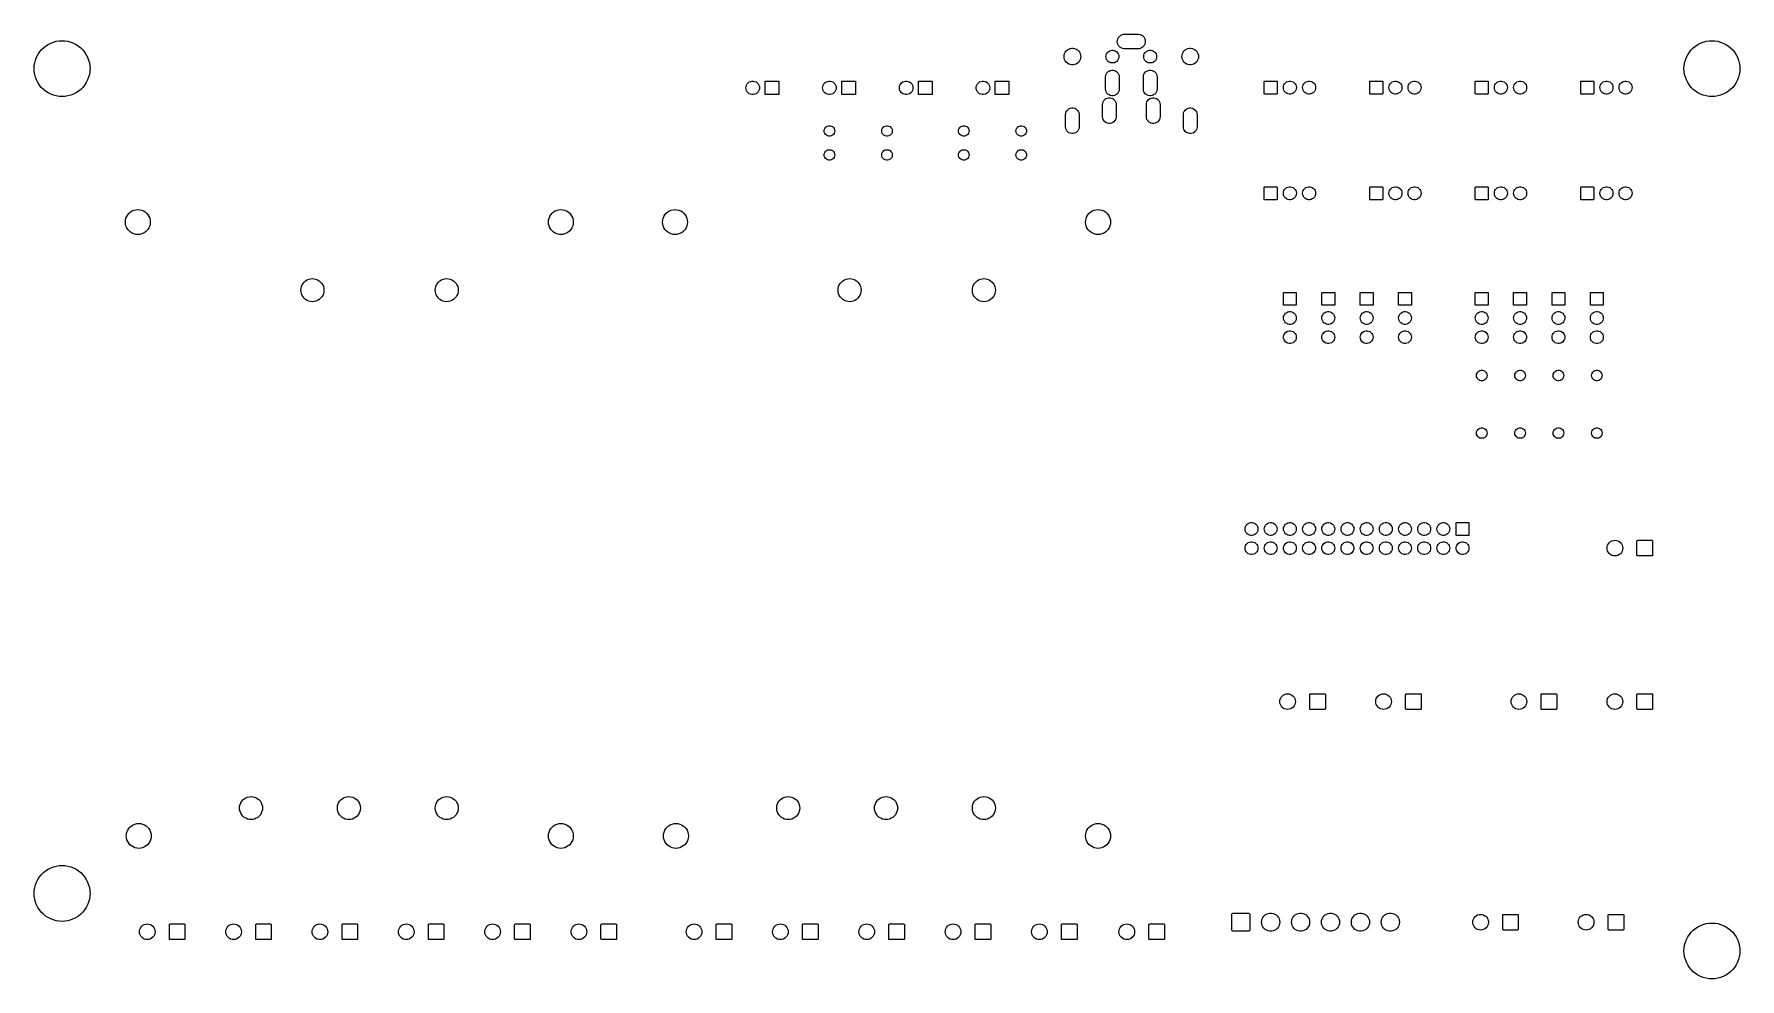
# Model space of a CAD drawing. Extents: x 0.85 to 9.75, y -5.65 to -0.72.
import ezdxf

# ---------------------------------------------------------------- set-up
doc = ezdxf.new("R2010")
doc.units = 0
doc.header["$MEASUREMENT"] = 0
doc.layers.add('BLACK', color=7, linetype='CONTINUOUS')

msp = doc.modelspace()

# ---------------------------------------------------------------- linework, layer by layer
at = {"layer": 'BLACK', "linetype": 'CONTINUOUS'}
for p, q in [((0.8917, -0.8025), (0.9025, -0.7917)), ((0.9025, -0.7917), (0.9144, -0.7822)), ((0.9144, -0.7822), (0.9272, -0.7738)), ((0.9272, -0.7738), (0.9408, -0.7669)), ((0.9408, -0.7669), (0.955, -0.7615)), ((0.955, -0.7615), (0.9697, -0.7575)), ((0.9697, -0.7575), (0.9848, -0.7551)), ((0.9848, -0.7551), (1, -0.7543)), ((1, -0.7543), (1.0152, -0.7551)), ((1.0152, -0.7551), (1.0303, -0.7575)), ((1.0303, -0.7575), (1.045, -0.7615)), ((1.045, -0.7615), (1.0592, -0.7669)), ((1.0592, -0.7669), (1.0728, -0.7738)), ((1.0728, -0.7738), (1.0856, -0.7822)), ((1.0856, -0.7822), (1.0975, -0.7917)), ((1.0975, -0.7917), (1.1083, -0.8025)), ((6.2402, -0.8026), (6.247, -0.7984)), ((6.247, -0.7984), (6.2545, -0.7956)), ((6.2545, -0.7956), (6.2623, -0.7941)), ((6.2623, -0.7941), (6.2703, -0.7941)), ((6.2703, -0.7941), (6.2782, -0.7956)), ((6.2782, -0.7956), (6.2856, -0.7984)), ((6.2856, -0.7984), (6.2924, -0.8026)), ((6.5006, -0.7604), (6.501, -0.7526)), ((6.5017, -0.7681), (6.5006, -0.7604)), ((6.501, -0.7526), (6.5029, -0.7451)), ((6.5044, -0.7754), (6.5017, -0.7681)), ((6.5029, -0.7451), (6.5063, -0.7381)), ((6.5086, -0.782), (6.5044, -0.7754)), ((6.5063, -0.7381), (6.5111, -0.732)), ((6.5139, -0.7876), (6.5086, -0.782)), ((6.5111, -0.732), (6.517, -0.7269)), ((6.5203, -0.7921), (6.5139, -0.7876)), ((6.517, -0.7269), (6.5238, -0.7231)), ((6.5275, -0.7952), (6.5203, -0.7921)), ((6.5238, -0.7231), (6.5312, -0.7208)), ((6.5351, -0.7967), (6.5275, -0.7952)), ((6.5312, -0.7208), (6.539, -0.72)), ((6.539, -0.7969), (6.5351, -0.7967)), ((6.539, -0.72), (6.6079, -0.72)), ((6.6079, -0.7969), (6.539, -0.7969)), ((6.6079, -0.72), (6.6118, -0.7202)), ((6.6156, -0.7961), (6.6079, -0.7969)), ((6.6118, -0.7202), (6.6194, -0.7218)), ((6.623, -0.7938), (6.6156, -0.7961)), ((6.6194, -0.7218), (6.6265, -0.7248)), ((6.6298, -0.79), (6.623, -0.7938)), ((6.6265, -0.7248), (6.6329, -0.7293)), ((6.6358, -0.785), (6.6298, -0.79)), ((6.6329, -0.7293), (6.6383, -0.7349)), ((6.6405, -0.7788), (6.6358, -0.785)), ((6.6383, -0.7349), (6.6424, -0.7415)), ((6.6439, -0.7718), (6.6405, -0.7788)), ((6.6424, -0.7415), (6.6451, -0.7488)), ((6.6459, -0.7643), (6.6439, -0.7718)), ((6.6451, -0.7488), (6.6463, -0.7565)), ((6.6463, -0.7565), (6.6459, -0.7643)), ((6.8544, -0.8026), (6.8612, -0.7984)), ((6.8612, -0.7984), (6.8687, -0.7956)), ((6.8687, -0.7956), (6.8765, -0.7941)), ((6.8765, -0.7941), (6.8845, -0.7941)), ((6.8845, -0.7941), (6.8924, -0.7956)), ((6.8924, -0.7956), (6.8998, -0.7984)), ((6.8998, -0.7984), (6.9066, -0.8026)), ((9.4917, -0.8025), (9.5025, -0.7917)), ((9.5025, -0.7917), (9.5144, -0.7822)), ((9.5144, -0.7822), (9.5272, -0.7738)), ((9.5272, -0.7738), (9.5408, -0.7669)), ((9.5408, -0.7669), (9.555, -0.7615)), ((9.555, -0.7615), (9.5697, -0.7575)), ((9.5697, -0.7575), (9.5848, -0.7551)), ((9.5848, -0.7551), (9.6, -0.7543)), ((9.6, -0.7543), (9.6152, -0.7551)), ((9.6152, -0.7551), (9.6303, -0.7575)), ((9.6303, -0.7575), (9.645, -0.7615)), ((9.645, -0.7615), (9.6592, -0.7669)), ((9.6592, -0.7669), (9.6728, -0.7738)), ((9.6728, -0.7738), (9.6856, -0.7822)), ((9.6856, -0.7822), (9.6975, -0.7917)), ((9.6975, -0.7917), (9.7083, -0.8025)), ((0.8543, -0.9), (0.8551, -0.8848)), ((0.8551, -0.8848), (0.8575, -0.8697)), ((0.8575, -0.8697), (0.8615, -0.855)), ((0.8615, -0.855), (0.8669, -0.8408)), ((0.8669, -0.8408), (0.8738, -0.8272)), ((0.8738, -0.8272), (0.8822, -0.8144)), ((0.8822, -0.8144), (0.8917, -0.8025)), ((1.1083, -0.8025), (1.1178, -0.8144)), ((1.1178, -0.8144), (1.1262, -0.8272)), ((1.1262, -0.8272), (1.1331, -0.8408)), ((1.1331, -0.8408), (1.1385, -0.855)), ((1.1385, -0.855), (1.1425, -0.8697)), ((1.1425, -0.8697), (1.1449, -0.8848)), ((1.1449, -0.8848), (1.1457, -0.9)), ((6.223, -0.8372), (6.2238, -0.8292)), ((6.2238, -0.8452), (6.223, -0.8372)), ((6.2238, -0.8292), (6.226, -0.8216)), ((6.226, -0.8528), (6.2238, -0.8452)), ((6.226, -0.8216), (6.2295, -0.8144)), ((6.2295, -0.86), (6.226, -0.8528)), ((6.2295, -0.8144), (6.2343, -0.808)), ((6.2343, -0.8664), (6.2295, -0.86)), ((6.2343, -0.808), (6.2402, -0.8026)), ((6.2402, -0.8718), (6.2343, -0.8664)), ((6.247, -0.876), (6.2402, -0.8718)), ((6.2545, -0.8789), (6.247, -0.876)), ((6.2623, -0.8803), (6.2545, -0.8789)), ((6.2703, -0.8803), (6.2623, -0.8803)), ((6.2782, -0.8789), (6.2703, -0.8803)), ((6.2856, -0.876), (6.2782, -0.8789)), ((6.2924, -0.8718), (6.2856, -0.876)), ((6.2924, -0.8026), (6.2983, -0.808)), ((6.2983, -0.8664), (6.2924, -0.8718)), ((6.2983, -0.808), (6.3032, -0.8144)), ((6.3032, -0.86), (6.2983, -0.8664)), ((6.3032, -0.8144), (6.3067, -0.8216)), ((6.3067, -0.8528), (6.3032, -0.86)), ((6.3067, -0.8216), (6.3089, -0.8292)), ((6.3089, -0.8452), (6.3067, -0.8528)), ((6.3089, -0.8292), (6.3096, -0.8372)), ((6.3096, -0.8372), (6.3089, -0.8452)), ((6.4415, -0.8372), (6.4423, -0.8302)), ((6.4423, -0.8442), (6.4415, -0.8372)), ((6.4423, -0.8302), (6.4444, -0.8236)), ((6.4444, -0.8508), (6.4423, -0.8442)), ((6.4444, -0.8236), (6.4479, -0.8175)), ((6.4479, -0.8569), (6.4444, -0.8508)), ((6.4479, -0.8175), (6.4526, -0.8123)), ((6.4526, -0.8621), (6.4479, -0.8569)), ((6.4526, -0.8123), (6.4583, -0.8082)), ((6.4583, -0.8662), (6.4526, -0.8621)), ((6.4583, -0.8082), (6.4647, -0.8054)), ((6.4647, -0.869), (6.4583, -0.8662)), ((6.4647, -0.8054), (6.4715, -0.8039)), ((6.4715, -0.8705), (6.4647, -0.869)), ((6.4715, -0.8039), (6.4785, -0.8039)), ((6.4785, -0.8705), (6.4715, -0.8705)), ((6.4785, -0.8039), (6.4853, -0.8054)), ((6.4853, -0.869), (6.4785, -0.8705)), ((6.4853, -0.8054), (6.4917, -0.8082)), ((6.4917, -0.8662), (6.4853, -0.869)), ((6.4917, -0.8082), (6.4974, -0.8123)), ((6.4974, -0.8621), (6.4917, -0.8662)), ((6.4974, -0.8123), (6.5021, -0.8175)), ((6.5021, -0.8569), (6.4974, -0.8621)), ((6.5021, -0.8175), (6.5056, -0.8236)), ((6.5056, -0.8508), (6.5021, -0.8569)), ((6.5056, -0.8236), (6.5077, -0.8302)), ((6.5077, -0.8442), (6.5056, -0.8508)), ((6.5077, -0.8302), (6.5085, -0.8372)), ((6.5085, -0.8372), (6.5077, -0.8442)), ((6.6384, -0.8372), (6.6391, -0.8302)), ((6.6391, -0.8442), (6.6384, -0.8372)), ((6.6391, -0.8302), (6.6413, -0.8236)), ((6.6413, -0.8508), (6.6391, -0.8442)), ((6.6413, -0.8236), (6.6448, -0.8175)), ((6.6448, -0.8569), (6.6413, -0.8508)), ((6.6448, -0.8175), (6.6495, -0.8123)), ((6.6495, -0.8621), (6.6448, -0.8569)), ((6.6495, -0.8123), (6.6551, -0.8082)), ((6.6551, -0.8662), (6.6495, -0.8621)), ((6.6551, -0.8082), (6.6615, -0.8054)), ((6.6615, -0.869), (6.6551, -0.8662)), ((6.6615, -0.8054), (6.6684, -0.8039)), ((6.6684, -0.8705), (6.6615, -0.869)), ((6.6684, -0.8039), (6.6753, -0.8039)), ((6.6753, -0.8705), (6.6684, -0.8705)), ((6.6753, -0.8039), (6.6822, -0.8054)), ((6.6822, -0.869), (6.6753, -0.8705)), ((6.6822, -0.8054), (6.6886, -0.8082)), ((6.6886, -0.8662), (6.6822, -0.869)), ((6.6886, -0.8082), (6.6942, -0.8123)), ((6.6942, -0.8621), (6.6886, -0.8662)), ((6.6942, -0.8123), (6.6989, -0.8175)), ((6.6989, -0.8569), (6.6942, -0.8621)), ((6.6989, -0.8175), (6.7024, -0.8236)), ((6.7024, -0.8508), (6.6989, -0.8569)), ((6.7024, -0.8236), (6.7046, -0.8302)), ((6.7046, -0.8442), (6.7024, -0.8508)), ((6.7046, -0.8302), (6.7053, -0.8372)), ((6.7053, -0.8372), (6.7046, -0.8442)), ((6.8372, -0.8372), (6.8379, -0.8292)), ((6.8379, -0.8452), (6.8372, -0.8372)), ((6.8379, -0.8292), (6.8401, -0.8216)), ((6.8401, -0.8528), (6.8379, -0.8452)), ((6.8401, -0.8216), (6.8437, -0.8144)), ((6.8437, -0.86), (6.8401, -0.8528)), ((6.8437, -0.8144), (6.8485, -0.808)), ((6.8485, -0.8664), (6.8437, -0.86)), ((6.8485, -0.808), (6.8544, -0.8026)), ((6.8544, -0.8718), (6.8485, -0.8664)), ((6.8612, -0.876), (6.8544, -0.8718)), ((6.8687, -0.8789), (6.8612, -0.876)), ((6.8765, -0.8803), (6.8687, -0.8789)), ((6.8845, -0.8803), (6.8765, -0.8803)), ((6.8924, -0.8789), (6.8845, -0.8803)), ((6.8998, -0.876), (6.8924, -0.8789)), ((6.9066, -0.8718), (6.8998, -0.876)), ((6.9066, -0.8026), (6.9125, -0.808)), ((6.9125, -0.8664), (6.9066, -0.8718)), ((6.9125, -0.808), (6.9173, -0.8144)), ((6.9173, -0.86), (6.9125, -0.8664)), ((6.9173, -0.8144), (6.9209, -0.8216)), ((6.9209, -0.8528), (6.9173, -0.86)), ((6.9209, -0.8216), (6.9231, -0.8292)), ((6.9231, -0.8452), (6.9209, -0.8528)), ((6.9231, -0.8292), (6.9238, -0.8372)), ((6.9238, -0.8372), (6.9231, -0.8452)), ((9.4543, -0.9), (9.4551, -0.8848)), ((9.4551, -0.8848), (9.4575, -0.8697)), ((9.4575, -0.8697), (9.4615, -0.855)), ((9.4615, -0.855), (9.4669, -0.8408)), ((9.4669, -0.8408), (9.4738, -0.8272)), ((9.4738, -0.8272), (9.4822, -0.8144)), ((9.4822, -0.8144), (9.4917, -0.8025)), ((9.7083, -0.8025), (9.7178, -0.8144)), ((9.7178, -0.8144), (9.7262, -0.8272)), ((9.7262, -0.8272), (9.7331, -0.8408)), ((9.7331, -0.8408), (9.7385, -0.855)), ((9.7385, -0.855), (9.7425, -0.8697)), ((9.7425, -0.8697), (9.7449, -0.8848)), ((9.7449, -0.8848), (9.7457, -0.9)), ((0.8551, -0.9152), (0.8543, -0.9)), ((0.8575, -0.9303), (0.8551, -0.9152)), ((0.8615, -0.945), (0.8575, -0.9303)), ((0.8669, -0.9592), (0.8615, -0.945)), ((0.8738, -0.9728), (0.8669, -0.9592)), ((0.8822, -0.9856), (0.8738, -0.9728)), ((1.1262, -0.9728), (1.1178, -0.9856)), ((1.1331, -0.9592), (1.1262, -0.9728)), ((1.1385, -0.945), (1.1331, -0.9592)), ((1.1425, -0.9303), (1.1385, -0.945)), ((1.1449, -0.9152), (1.1425, -0.9303)), ((1.1457, -0.9), (1.1449, -0.9152)), ((4.5713, -0.9792), (4.5763, -0.9737)), ((4.5763, -0.9737), (4.5823, -0.9693)), ((4.5823, -0.9693), (4.5891, -0.9663)), ((4.5891, -0.9663), (4.5963, -0.9648)), ((4.5963, -0.9648), (4.6037, -0.9648)), ((4.6037, -0.9648), (4.6109, -0.9663)), ((4.6109, -0.9663), (4.6177, -0.9693)), ((4.6177, -0.9693), (4.6237, -0.9737)), ((4.6237, -0.9737), (4.6287, -0.9792)), ((4.6646, -1.0354), (4.6646, -0.9646)), ((4.6646, -0.9646), (4.7354, -0.9646)), ((4.7354, -0.9646), (4.7354, -1.0354)), ((4.9713, -0.9792), (4.9763, -0.9737)), ((4.9763, -0.9737), (4.9823, -0.9693)), ((4.9823, -0.9693), (4.9891, -0.9663)), ((4.9891, -0.9663), (4.9963, -0.9648)), ((4.9963, -0.9648), (5.0037, -0.9648)), ((5.0037, -0.9648), (5.0109, -0.9663)), ((5.0109, -0.9663), (5.0177, -0.9693)), ((5.0177, -0.9693), (5.0237, -0.9737)), ((5.0237, -0.9737), (5.0287, -0.9792)), ((5.0646, -1.0354), (5.0646, -0.9646)), ((5.0646, -0.9646), (5.1354, -0.9646)), ((5.1354, -0.9646), (5.1354, -1.0354)), ((5.3713, -0.9792), (5.3763, -0.9737)), ((5.3763, -0.9737), (5.3823, -0.9693)), ((5.3823, -0.9693), (5.3891, -0.9663)), ((5.3891, -0.9663), (5.3963, -0.9648)), ((5.3963, -0.9648), (5.4037, -0.9648)), ((5.4037, -0.9648), (5.4109, -0.9663)), ((5.4109, -0.9663), (5.4177, -0.9693)), ((5.4177, -0.9693), (5.4237, -0.9737)), ((5.4237, -0.9737), (5.4287, -0.9792)), ((5.4646, -1.0354), (5.4646, -0.9646)), ((5.4646, -0.9646), (5.5354, -0.9646)), ((5.5354, -0.9646), (5.5354, -1.0354)), ((5.7713, -0.9792), (5.7763, -0.9737)), ((5.7763, -0.9737), (5.7823, -0.9693)), ((5.7823, -0.9693), (5.7891, -0.9663)), ((5.7891, -0.9663), (5.7963, -0.9648)), ((5.7963, -0.9648), (5.8037, -0.9648)), ((5.8037, -0.9648), (5.8109, -0.9663)), ((5.8109, -0.9663), (5.8177, -0.9693)), ((5.8177, -0.9693), (5.8237, -0.9737)), ((5.8237, -0.9737), (5.8287, -0.9792)), ((5.8646, -1.0354), (5.8646, -0.9646)), ((5.8646, -0.9646), (5.9354, -0.9646)), ((5.9354, -0.9646), (5.9354, -1.0354)), ((6.4395, -0.9435), (6.4403, -0.9361)), ((6.4395, -1.0065), (6.4395, -0.9435)), ((6.4403, -0.9361), (6.4426, -0.9291)), ((6.4426, -0.9291), (6.4463, -0.9226)), ((6.4463, -0.9226), (6.4512, -0.9171)), ((6.4512, -0.9171), (6.4572, -0.9127)), ((6.4572, -0.9127), (6.464, -0.9097)), ((6.464, -0.9097), (6.4713, -0.9082)), ((6.4713, -0.9082), (6.4787, -0.9082)), ((6.4787, -0.9082), (6.486, -0.9097)), ((6.486, -0.9097), (6.4928, -0.9127)), ((6.4928, -0.9127), (6.4988, -0.9171)), ((6.4988, -0.9171), (6.5037, -0.9226)), ((6.5037, -0.9226), (6.5074, -0.9291)), ((6.5074, -0.9291), (6.5097, -0.9361)), ((6.5097, -0.9361), (6.5105, -0.9435)), ((6.5105, -0.9435), (6.5105, -1.0065)), ((6.6363, -0.9435), (6.6371, -0.9361)), ((6.6363, -1.0065), (6.6363, -0.9435)), ((6.6371, -0.9361), (6.6394, -0.9291)), ((6.6394, -0.9291), (6.6431, -0.9226)), ((6.6431, -0.9226), (6.6481, -0.9171)), ((6.6481, -0.9171), (6.6541, -0.9127)), ((6.6541, -0.9127), (6.6609, -0.9097)), ((6.6609, -0.9097), (6.6681, -0.9082)), ((6.6681, -0.9082), (6.6756, -0.9082)), ((6.6756, -0.9082), (6.6828, -0.9097)), ((6.6828, -0.9097), (6.6896, -0.9127)), ((6.6896, -0.9127), (6.6956, -0.9171)), ((6.6956, -0.9171), (6.7006, -0.9226)), ((6.7006, -0.9226), (6.7043, -0.9291)), ((6.7043, -0.9291), (6.7066, -0.9361)), ((6.7066, -0.9361), (6.7074, -0.9435)), ((6.7074, -0.9435), (6.7074, -1.0065)), ((7.266, -0.9691), (7.2663, -0.9675)), ((7.266, -1.0291), (7.266, -0.9691)), ((7.2663, -0.9675), (7.2672, -0.9662)), ((7.2672, -0.9662), (7.2685, -0.9654)), ((7.2685, -0.9654), (7.27, -0.9651)), ((7.27, -0.9651), (7.33, -0.9651)), ((7.33, -0.9651), (7.3315, -0.9654)), ((7.3315, -0.9654), (7.3328, -0.9662)), ((7.3328, -0.9662), (7.3337, -0.9675)), ((7.3337, -0.9675), (7.334, -0.9691)), ((7.334, -0.9691), (7.334, -1.0291)), ((7.3725, -0.9791), (7.3772, -0.9738)), ((7.3772, -0.9738), (7.383, -0.9696)), ((7.383, -0.9696), (7.3895, -0.9667)), ((7.3895, -0.9667), (7.3964, -0.9652)), ((7.3964, -0.9652), (7.4036, -0.9652)), ((7.4036, -0.9652), (7.4105, -0.9667)), ((7.4105, -0.9667), (7.417, -0.9696)), ((7.417, -0.9696), (7.4228, -0.9738)), ((7.4228, -0.9738), (7.4275, -0.9791)), ((7.4725, -0.9791), (7.4772, -0.9738)), ((7.4772, -0.9738), (7.483, -0.9696)), ((7.483, -0.9696), (7.4895, -0.9667)), ((7.4895, -0.9667), (7.4964, -0.9652)), ((7.4964, -0.9652), (7.5036, -0.9652)), ((7.5036, -0.9652), (7.5105, -0.9667)), ((7.5105, -0.9667), (7.517, -0.9696)), ((7.517, -0.9696), (7.5228, -0.9738)), ((7.5228, -0.9738), (7.5275, -0.9791)), ((7.816, -0.9691), (7.8163, -0.9675)), ((7.816, -1.0291), (7.816, -0.9691)), ((7.8163, -0.9675), (7.8172, -0.9662)), ((7.8172, -0.9662), (7.8185, -0.9654)), ((7.8185, -0.9654), (7.82, -0.9651)), ((7.82, -0.9651), (7.88, -0.9651)), ((7.88, -0.9651), (7.8815, -0.9654)), ((7.8815, -0.9654), (7.8828, -0.9662)), ((7.8828, -0.9662), (7.8837, -0.9675)), ((7.8837, -0.9675), (7.884, -0.9691)), ((7.884, -0.9691), (7.884, -1.0291)), ((7.9225, -0.9791), (7.9272, -0.9738)), ((7.9272, -0.9738), (7.933, -0.9696)), ((7.933, -0.9696), (7.9395, -0.9667)), ((7.9395, -0.9667), (7.9464, -0.9652)), ((7.9464, -0.9652), (7.9536, -0.9652)), ((7.9536, -0.9652), (7.9605, -0.9667)), ((7.9605, -0.9667), (7.967, -0.9696)), ((7.967, -0.9696), (7.9728, -0.9738)), ((7.9728, -0.9738), (7.9775, -0.9791)), ((8.0225, -0.9791), (8.0272, -0.9738)), ((8.0272, -0.9738), (8.033, -0.9696)), ((8.033, -0.9696), (8.0395, -0.9667)), ((8.0395, -0.9667), (8.0464, -0.9652)), ((8.0464, -0.9652), (8.0536, -0.9652)), ((8.0536, -0.9652), (8.0605, -0.9667)), ((8.0605, -0.9667), (8.067, -0.9696)), ((8.067, -0.9696), (8.0728, -0.9738)), ((8.0728, -0.9738), (8.0775, -0.9791)), ((8.366, -0.9691), (8.3663, -0.9675)), ((8.366, -1.0291), (8.366, -0.9691)), ((8.3663, -0.9675), (8.3672, -0.9662)), ((8.3672, -0.9662), (8.3685, -0.9654)), ((8.3685, -0.9654), (8.37, -0.9651)), ((8.37, -0.9651), (8.43, -0.9651)), ((8.43, -0.9651), (8.4315, -0.9654)), ((8.4315, -0.9654), (8.4328, -0.9662)), ((8.4328, -0.9662), (8.4337, -0.9675)), ((8.4337, -0.9675), (8.434, -0.9691)), ((8.434, -0.9691), (8.434, -1.0291)), ((8.4725, -0.9791), (8.4772, -0.9738)), ((8.4772, -0.9738), (8.483, -0.9696)), ((8.483, -0.9696), (8.4895, -0.9667)), ((8.4895, -0.9667), (8.4964, -0.9652)), ((8.4964, -0.9652), (8.5036, -0.9652)), ((8.5036, -0.9652), (8.5105, -0.9667)), ((8.5105, -0.9667), (8.517, -0.9696)), ((8.517, -0.9696), (8.5228, -0.9738)), ((8.5228, -0.9738), (8.5275, -0.9791)), ((8.5725, -0.9791), (8.5772, -0.9738)), ((8.5772, -0.9738), (8.583, -0.9696)), ((8.583, -0.9696), (8.5895, -0.9667)), ((8.5895, -0.9667), (8.5964, -0.9652)), ((8.5964, -0.9652), (8.6036, -0.9652)), ((8.6036, -0.9652), (8.6105, -0.9667)), ((8.6105, -0.9667), (8.617, -0.9696)), ((8.617, -0.9696), (8.6228, -0.9738)), ((8.6228, -0.9738), (8.6275, -0.9791)), ((8.916, -0.9691), (8.9163, -0.9675)), ((8.916, -1.0291), (8.916, -0.9691)), ((8.9163, -0.9675), (8.9172, -0.9662)), ((8.9172, -0.9662), (8.9185, -0.9654)), ((8.9185, -0.9654), (8.92, -0.9651)), ((8.92, -0.9651), (8.98, -0.9651)), ((8.98, -0.9651), (8.9815, -0.9654)), ((8.9815, -0.9654), (8.9828, -0.9662)), ((8.9828, -0.9662), (8.9837, -0.9675)), ((8.9837, -0.9675), (8.984, -0.9691)), ((8.984, -0.9691), (8.984, -1.0291)), ((9.0225, -0.9791), (9.0272, -0.9738)), ((9.0272, -0.9738), (9.033, -0.9696)), ((9.033, -0.9696), (9.0395, -0.9667)), ((9.0395, -0.9667), (9.0464, -0.9652)), ((9.0464, -0.9652), (9.0536, -0.9652)), ((9.0536, -0.9652), (9.0605, -0.9667)), ((9.0605, -0.9667), (9.067, -0.9696)), ((9.067, -0.9696), (9.0728, -0.9738)), ((9.0728, -0.9738), (9.0775, -0.9791)), ((9.1225, -0.9791), (9.1272, -0.9738)), ((9.1272, -0.9738), (9.133, -0.9696)), ((9.133, -0.9696), (9.1395, -0.9667)), ((9.1395, -0.9667), (9.1464, -0.9652)), ((9.1464, -0.9652), (9.1536, -0.9652)), ((9.1536, -0.9652), (9.1605, -0.9667)), ((9.1605, -0.9667), (9.167, -0.9696)), ((9.167, -0.9696), (9.1728, -0.9738)), ((9.1728, -0.9738), (9.1775, -0.9791)), ((9.4551, -0.9152), (9.4543, -0.9)), ((9.4575, -0.9303), (9.4551, -0.9152)), ((9.4615, -0.945), (9.4575, -0.9303)), ((9.4669, -0.9592), (9.4615, -0.945)), ((9.4738, -0.9728), (9.4669, -0.9592)), ((9.4822, -0.9856), (9.4738, -0.9728)), ((9.7262, -0.9728), (9.7178, -0.9856)), ((9.7331, -0.9592), (9.7262, -0.9728)), ((9.7385, -0.945), (9.7331, -0.9592)), ((9.7425, -0.9303), (9.7385, -0.945)), ((9.7449, -0.9152), (9.7425, -0.9303)), ((9.7457, -0.9), (9.7449, -0.9152)), ((0.8917, -0.9975), (0.8822, -0.9856)), ((0.9025, -1.0083), (0.8917, -0.9975)), ((0.9144, -1.0178), (0.9025, -1.0083)), ((0.9272, -1.0262), (0.9144, -1.0178)), ((0.9408, -1.0331), (0.9272, -1.0262)), ((0.955, -1.0385), (0.9408, -1.0331)), ((0.9697, -1.0425), (0.955, -1.0385)), ((0.9848, -1.0449), (0.9697, -1.0425)), ((1, -1.0457), (0.9848, -1.0449)), ((1.0152, -1.0449), (1, -1.0457)), ((1.0303, -1.0425), (1.0152, -1.0449)), ((1.045, -1.0385), (1.0303, -1.0425)), ((1.0592, -1.0331), (1.045, -1.0385)), ((1.0728, -1.0262), (1.0592, -1.0331)), ((1.0856, -1.0178), (1.0728, -1.0262)), ((1.0975, -1.0083), (1.0856, -1.0178)), ((1.1083, -0.9975), (1.0975, -1.0083)), ((1.1178, -0.9856), (1.1083, -0.9975)), ((4.5646, -1), (4.5653, -0.9926)), ((4.5653, -1.0074), (4.5646, -1)), ((4.5653, -0.9926), (4.5676, -0.9856)), ((4.5676, -1.0144), (4.5653, -1.0074)), ((4.5676, -0.9856), (4.5713, -0.9792)), ((4.5713, -1.0208), (4.5676, -1.0144)), ((4.5763, -1.0263), (4.5713, -1.0208)), ((4.5823, -1.0307), (4.5763, -1.0263)), ((4.5891, -1.0337), (4.5823, -1.0307)), ((4.5963, -1.0352), (4.5891, -1.0337)), ((4.6037, -1.0352), (4.5963, -1.0352)), ((4.6109, -1.0337), (4.6037, -1.0352)), ((4.6177, -1.0307), (4.6109, -1.0337)), ((4.6237, -1.0263), (4.6177, -1.0307)), ((4.6287, -1.0208), (4.6237, -1.0263)), ((4.6287, -0.9792), (4.6324, -0.9856)), ((4.6324, -1.0144), (4.6287, -1.0208)), ((4.6324, -0.9856), (4.6347, -0.9926)), ((4.6347, -1.0074), (4.6324, -1.0144)), ((4.6347, -0.9926), (4.6354, -1)), ((4.6354, -1), (4.6347, -1.0074)), ((4.7354, -1.0354), (4.6646, -1.0354)), ((4.9646, -1), (4.9653, -0.9926)), ((4.9653, -1.0074), (4.9646, -1)), ((4.9653, -0.9926), (4.9676, -0.9856)), ((4.9676, -1.0144), (4.9653, -1.0074)), ((4.9676, -0.9856), (4.9713, -0.9792)), ((4.9713, -1.0208), (4.9676, -1.0144)), ((4.9763, -1.0263), (4.9713, -1.0208)), ((4.9823, -1.0307), (4.9763, -1.0263)), ((4.9891, -1.0337), (4.9823, -1.0307)), ((4.9963, -1.0352), (4.9891, -1.0337)), ((5.0037, -1.0352), (4.9963, -1.0352)), ((5.0109, -1.0337), (5.0037, -1.0352)), ((5.0177, -1.0307), (5.0109, -1.0337)), ((5.0237, -1.0263), (5.0177, -1.0307)), ((5.0287, -1.0208), (5.0237, -1.0263)), ((5.0287, -0.9792), (5.0324, -0.9856)), ((5.0324, -1.0144), (5.0287, -1.0208)), ((5.0324, -0.9856), (5.0347, -0.9926)), ((5.0347, -1.0074), (5.0324, -1.0144)), ((5.0347, -0.9926), (5.0354, -1)), ((5.0354, -1), (5.0347, -1.0074)), ((5.1354, -1.0354), (5.0646, -1.0354)), ((5.3646, -1), (5.3653, -0.9926)), ((5.3653, -1.0074), (5.3646, -1)), ((5.3653, -0.9926), (5.3676, -0.9856)), ((5.3676, -1.0144), (5.3653, -1.0074)), ((5.3676, -0.9856), (5.3713, -0.9792)), ((5.3713, -1.0208), (5.3676, -1.0144)), ((5.3763, -1.0263), (5.3713, -1.0208)), ((5.3823, -1.0307), (5.3763, -1.0263)), ((5.3891, -1.0337), (5.3823, -1.0307)), ((5.3963, -1.0352), (5.3891, -1.0337)), ((5.4037, -1.0352), (5.3963, -1.0352)), ((5.4109, -1.0337), (5.4037, -1.0352)), ((5.4177, -1.0307), (5.4109, -1.0337)), ((5.4237, -1.0263), (5.4177, -1.0307)), ((5.4287, -1.0208), (5.4237, -1.0263)), ((5.4287, -0.9792), (5.4324, -0.9856)), ((5.4324, -1.0144), (5.4287, -1.0208)), ((5.4324, -0.9856), (5.4347, -0.9926)), ((5.4347, -1.0074), (5.4324, -1.0144)), ((5.4347, -0.9926), (5.4354, -1)), ((5.4354, -1), (5.4347, -1.0074)), ((5.5354, -1.0354), (5.4646, -1.0354)), ((5.7646, -1), (5.7653, -0.9926)), ((5.7653, -1.0074), (5.7646, -1)), ((5.7653, -0.9926), (5.7676, -0.9856)), ((5.7676, -1.0144), (5.7653, -1.0074)), ((5.7676, -0.9856), (5.7713, -0.9792)), ((5.7713, -1.0208), (5.7676, -1.0144)), ((5.7763, -1.0263), (5.7713, -1.0208)), ((5.7823, -1.0307), (5.7763, -1.0263)), ((5.7891, -1.0337), (5.7823, -1.0307)), ((5.7963, -1.0352), (5.7891, -1.0337)), ((5.8037, -1.0352), (5.7963, -1.0352)), ((5.8109, -1.0337), (5.8037, -1.0352)), ((5.8177, -1.0307), (5.8109, -1.0337)), ((5.8237, -1.0263), (5.8177, -1.0307)), ((5.8287, -1.0208), (5.8237, -1.0263)), ((5.8287, -0.9792), (5.8324, -0.9856)), ((5.8324, -1.0144), (5.8287, -1.0208)), ((5.8324, -0.9856), (5.8347, -0.9926)), ((5.8347, -1.0074), (5.8324, -1.0144)), ((5.8347, -0.9926), (5.8354, -1)), ((5.8354, -1), (5.8347, -1.0074)), ((5.9354, -1.0354), (5.8646, -1.0354)), ((6.4268, -1.0728), (6.4305, -1.0663)), ((6.4305, -1.0663), (6.4355, -1.0608)), ((6.4355, -1.0608), (6.4415, -1.0565)), ((6.4403, -1.0139), (6.4395, -1.0065)), ((6.4426, -1.0209), (6.4403, -1.0139)), ((6.4415, -1.0565), (6.4483, -1.0534)), ((6.4463, -1.0274), (6.4426, -1.0209)), ((6.4512, -1.0329), (6.4463, -1.0274)), ((6.4483, -1.0534), (6.4555, -1.0519)), ((6.4572, -1.0373), (6.4512, -1.0329)), ((6.4555, -1.0519), (6.463, -1.0519)), ((6.464, -1.0403), (6.4572, -1.0373)), ((6.463, -1.0519), (6.4702, -1.0534)), ((6.4713, -1.0418), (6.464, -1.0403)), ((6.4702, -1.0534), (6.477, -1.0565)), ((6.4787, -1.0418), (6.4713, -1.0418)), ((6.477, -1.0565), (6.483, -1.0608)), ((6.486, -1.0403), (6.4787, -1.0418)), ((6.483, -1.0608), (6.488, -1.0663)), ((6.4928, -1.0373), (6.486, -1.0403)), ((6.488, -1.0663), (6.4917, -1.0728)), ((6.4988, -1.0329), (6.4928, -1.0373)), ((6.5037, -1.0274), (6.4988, -1.0329)), ((6.5074, -1.0209), (6.5037, -1.0274)), ((6.5097, -1.0139), (6.5074, -1.0209)), ((6.5105, -1.0065), (6.5097, -1.0139)), ((6.6371, -1.0139), (6.6363, -1.0065)), ((6.6394, -1.0209), (6.6371, -1.0139)), ((6.6431, -1.0274), (6.6394, -1.0209)), ((6.6481, -1.0329), (6.6431, -1.0274)), ((6.6541, -1.0373), (6.6481, -1.0329)), ((6.6609, -1.0403), (6.6541, -1.0373)), ((6.6552, -1.0728), (6.6589, -1.0663)), ((6.6589, -1.0663), (6.6638, -1.0608)), ((6.6681, -1.0418), (6.6609, -1.0403)), ((6.6638, -1.0608), (6.6698, -1.0565)), ((6.6756, -1.0418), (6.6681, -1.0418)), ((6.6698, -1.0565), (6.6766, -1.0534)), ((6.6828, -1.0403), (6.6756, -1.0418)), ((6.6766, -1.0534), (6.6839, -1.0519)), ((6.6896, -1.0373), (6.6828, -1.0403)), ((6.6839, -1.0519), (6.6913, -1.0519)), ((6.6956, -1.0329), (6.6896, -1.0373)), ((6.6913, -1.0519), (6.6986, -1.0534)), ((6.7006, -1.0274), (6.6956, -1.0329)), ((6.6986, -1.0534), (6.7054, -1.0565)), ((6.7043, -1.0209), (6.7006, -1.0274)), ((6.7066, -1.0139), (6.7043, -1.0209)), ((6.7054, -1.0565), (6.7114, -1.0608)), ((6.7074, -1.0065), (6.7066, -1.0139)), ((6.7114, -1.0608), (6.7163, -1.0663)), ((6.7163, -1.0663), (6.72, -1.0728)), ((7.2663, -1.0306), (7.266, -1.0291)), ((7.2672, -1.0319), (7.2663, -1.0306)), ((7.2685, -1.0328), (7.2672, -1.0319)), ((7.27, -1.0331), (7.2685, -1.0328)), ((7.33, -1.0331), (7.27, -1.0331)), ((7.3315, -1.0328), (7.33, -1.0331)), ((7.3328, -1.0319), (7.3315, -1.0328)), ((7.3337, -1.0306), (7.3328, -1.0319)), ((7.334, -1.0291), (7.3337, -1.0306)), ((7.366, -0.9991), (7.3667, -0.992)), ((7.3667, -1.0061), (7.366, -0.9991)), ((7.3667, -0.992), (7.3689, -0.9852)), ((7.3689, -1.0129), (7.3667, -1.0061)), ((7.3689, -0.9852), (7.3725, -0.9791)), ((7.3725, -1.0191), (7.3689, -1.0129)), ((7.3772, -1.0244), (7.3725, -1.0191)), ((7.383, -1.0285), (7.3772, -1.0244)), ((7.3895, -1.0314), (7.383, -1.0285)), ((7.3964, -1.0329), (7.3895, -1.0314)), ((7.4036, -1.0329), (7.3964, -1.0329)), ((7.4105, -1.0314), (7.4036, -1.0329)), ((7.417, -1.0285), (7.4105, -1.0314)), ((7.4228, -1.0244), (7.417, -1.0285)), ((7.4275, -1.0191), (7.4228, -1.0244)), ((7.4275, -0.9791), (7.4311, -0.9852)), ((7.4311, -1.0129), (7.4275, -1.0191)), ((7.4311, -0.9852), (7.4333, -0.992)), ((7.4333, -1.0061), (7.4311, -1.0129)), ((7.4333, -0.992), (7.434, -0.9991)), ((7.434, -0.9991), (7.4333, -1.0061)), ((7.466, -0.9991), (7.4667, -0.992)), ((7.4667, -1.0061), (7.466, -0.9991)), ((7.4667, -0.992), (7.4689, -0.9852)), ((7.4689, -1.0129), (7.4667, -1.0061)), ((7.4689, -0.9852), (7.4725, -0.9791)), ((7.4725, -1.0191), (7.4689, -1.0129)), ((7.4772, -1.0244), (7.4725, -1.0191)), ((7.483, -1.0285), (7.4772, -1.0244)), ((7.4895, -1.0314), (7.483, -1.0285)), ((7.4964, -1.0329), (7.4895, -1.0314)), ((7.5036, -1.0329), (7.4964, -1.0329)), ((7.5105, -1.0314), (7.5036, -1.0329)), ((7.517, -1.0285), (7.5105, -1.0314)), ((7.5228, -1.0244), (7.517, -1.0285)), ((7.5275, -1.0191), (7.5228, -1.0244)), ((7.5275, -0.9791), (7.5311, -0.9852)), ((7.5311, -1.0129), (7.5275, -1.0191)), ((7.5311, -0.9852), (7.5333, -0.992)), ((7.5333, -1.0061), (7.5311, -1.0129)), ((7.5333, -0.992), (7.534, -0.9991)), ((7.534, -0.9991), (7.5333, -1.0061)), ((7.8163, -1.0306), (7.816, -1.0291)), ((7.8172, -1.0319), (7.8163, -1.0306)), ((7.8185, -1.0328), (7.8172, -1.0319)), ((7.82, -1.0331), (7.8185, -1.0328)), ((7.88, -1.0331), (7.82, -1.0331)), ((7.8815, -1.0328), (7.88, -1.0331)), ((7.8828, -1.0319), (7.8815, -1.0328)), ((7.8837, -1.0306), (7.8828, -1.0319)), ((7.884, -1.0291), (7.8837, -1.0306)), ((7.916, -0.9991), (7.9167, -0.992)), ((7.9167, -1.0061), (7.916, -0.9991)), ((7.9167, -0.992), (7.9189, -0.9852)), ((7.9189, -1.0129), (7.9167, -1.0061)), ((7.9189, -0.9852), (7.9225, -0.9791)), ((7.9225, -1.0191), (7.9189, -1.0129)), ((7.9272, -1.0244), (7.9225, -1.0191)), ((7.933, -1.0285), (7.9272, -1.0244)), ((7.9395, -1.0314), (7.933, -1.0285)), ((7.9464, -1.0329), (7.9395, -1.0314)), ((7.9536, -1.0329), (7.9464, -1.0329)), ((7.9605, -1.0314), (7.9536, -1.0329)), ((7.967, -1.0285), (7.9605, -1.0314)), ((7.9728, -1.0244), (7.967, -1.0285)), ((7.9775, -1.0191), (7.9728, -1.0244)), ((7.9775, -0.9791), (7.9811, -0.9852)), ((7.9811, -1.0129), (7.9775, -1.0191)), ((7.9811, -0.9852), (7.9833, -0.992)), ((7.9833, -1.0061), (7.9811, -1.0129)), ((7.9833, -0.992), (7.984, -0.9991)), ((7.984, -0.9991), (7.9833, -1.0061)), ((8.016, -0.9991), (8.0167, -0.992)), ((8.0167, -1.0061), (8.016, -0.9991)), ((8.0167, -0.992), (8.0189, -0.9852)), ((8.0189, -1.0129), (8.0167, -1.0061)), ((8.0189, -0.9852), (8.0225, -0.9791)), ((8.0225, -1.0191), (8.0189, -1.0129)), ((8.0272, -1.0244), (8.0225, -1.0191)), ((8.033, -1.0285), (8.0272, -1.0244)), ((8.0395, -1.0314), (8.033, -1.0285)), ((8.0464, -1.0329), (8.0395, -1.0314)), ((8.0536, -1.0329), (8.0464, -1.0329)), ((8.0605, -1.0314), (8.0536, -1.0329)), ((8.067, -1.0285), (8.0605, -1.0314)), ((8.0728, -1.0244), (8.067, -1.0285)), ((8.0775, -1.0191), (8.0728, -1.0244)), ((8.0775, -0.9791), (8.0811, -0.9852)), ((8.0811, -1.0129), (8.0775, -1.0191)), ((8.0811, -0.9852), (8.0833, -0.992)), ((8.0833, -1.0061), (8.0811, -1.0129)), ((8.0833, -0.992), (8.084, -0.9991)), ((8.084, -0.9991), (8.0833, -1.0061)), ((8.3663, -1.0306), (8.366, -1.0291)), ((8.3672, -1.0319), (8.3663, -1.0306)), ((8.3685, -1.0328), (8.3672, -1.0319)), ((8.37, -1.0331), (8.3685, -1.0328)), ((8.43, -1.0331), (8.37, -1.0331)), ((8.4315, -1.0328), (8.43, -1.0331)), ((8.4328, -1.0319), (8.4315, -1.0328)), ((8.4337, -1.0306), (8.4328, -1.0319)), ((8.434, -1.0291), (8.4337, -1.0306)), ((8.466, -0.9991), (8.4667, -0.992)), ((8.4667, -1.0061), (8.466, -0.9991)), ((8.4667, -0.992), (8.4689, -0.9852)), ((8.4689, -1.0129), (8.4667, -1.0061)), ((8.4689, -0.9852), (8.4725, -0.9791)), ((8.4725, -1.0191), (8.4689, -1.0129)), ((8.4772, -1.0244), (8.4725, -1.0191)), ((8.483, -1.0285), (8.4772, -1.0244)), ((8.4895, -1.0314), (8.483, -1.0285)), ((8.4964, -1.0329), (8.4895, -1.0314)), ((8.5036, -1.0329), (8.4964, -1.0329)), ((8.5105, -1.0314), (8.5036, -1.0329)), ((8.517, -1.0285), (8.5105, -1.0314)), ((8.5228, -1.0244), (8.517, -1.0285)), ((8.5275, -1.0191), (8.5228, -1.0244)), ((8.5275, -0.9791), (8.5311, -0.9852)), ((8.5311, -1.0129), (8.5275, -1.0191)), ((8.5311, -0.9852), (8.5333, -0.992)), ((8.5333, -1.0061), (8.5311, -1.0129)), ((8.5333, -0.992), (8.534, -0.9991)), ((8.534, -0.9991), (8.5333, -1.0061)), ((8.566, -0.9991), (8.5667, -0.992)), ((8.5667, -1.0061), (8.566, -0.9991)), ((8.5667, -0.992), (8.5689, -0.9852)), ((8.5689, -1.0129), (8.5667, -1.0061)), ((8.5689, -0.9852), (8.5725, -0.9791)), ((8.5725, -1.0191), (8.5689, -1.0129)), ((8.5772, -1.0244), (8.5725, -1.0191)), ((8.583, -1.0285), (8.5772, -1.0244)), ((8.5895, -1.0314), (8.583, -1.0285)), ((8.5964, -1.0329), (8.5895, -1.0314)), ((8.6036, -1.0329), (8.5964, -1.0329)), ((8.6105, -1.0314), (8.6036, -1.0329)), ((8.617, -1.0285), (8.6105, -1.0314)), ((8.6228, -1.0244), (8.617, -1.0285)), ((8.6275, -1.0191), (8.6228, -1.0244)), ((8.6275, -0.9791), (8.6311, -0.9852)), ((8.6311, -1.0129), (8.6275, -1.0191)), ((8.6311, -0.9852), (8.6333, -0.992)), ((8.6333, -1.0061), (8.6311, -1.0129)), ((8.6333, -0.992), (8.634, -0.9991)), ((8.634, -0.9991), (8.6333, -1.0061)), ((8.9163, -1.0306), (8.916, -1.0291)), ((8.9172, -1.0319), (8.9163, -1.0306)), ((8.9185, -1.0328), (8.9172, -1.0319)), ((8.92, -1.0331), (8.9185, -1.0328)), ((8.98, -1.0331), (8.92, -1.0331)), ((8.9815, -1.0328), (8.98, -1.0331)), ((8.9828, -1.0319), (8.9815, -1.0328)), ((8.9837, -1.0306), (8.9828, -1.0319)), ((8.984, -1.0291), (8.9837, -1.0306)), ((9.016, -0.9991), (9.0167, -0.992)), ((9.0167, -1.0061), (9.016, -0.9991)), ((9.0167, -0.992), (9.0189, -0.9852)), ((9.0189, -1.0129), (9.0167, -1.0061)), ((9.0189, -0.9852), (9.0225, -0.9791)), ((9.0225, -1.0191), (9.0189, -1.0129)), ((9.0272, -1.0244), (9.0225, -1.0191)), ((9.033, -1.0285), (9.0272, -1.0244)), ((9.0395, -1.0314), (9.033, -1.0285)), ((9.0464, -1.0329), (9.0395, -1.0314)), ((9.0536, -1.0329), (9.0464, -1.0329)), ((9.0605, -1.0314), (9.0536, -1.0329)), ((9.067, -1.0285), (9.0605, -1.0314)), ((9.0728, -1.0244), (9.067, -1.0285)), ((9.0775, -1.0191), (9.0728, -1.0244)), ((9.0775, -0.9791), (9.0811, -0.9852)), ((9.0811, -1.0129), (9.0775, -1.0191)), ((9.0811, -0.9852), (9.0833, -0.992)), ((9.0833, -1.0061), (9.0811, -1.0129)), ((9.0833, -0.992), (9.084, -0.9991)), ((9.084, -0.9991), (9.0833, -1.0061)), ((9.116, -0.9991), (9.1167, -0.992)), ((9.1167, -1.0061), (9.116, -0.9991)), ((9.1167, -0.992), (9.1189, -0.9852)), ((9.1189, -1.0129), (9.1167, -1.0061)), ((9.1189, -0.9852), (9.1225, -0.9791)), ((9.1225, -1.0191), (9.1189, -1.0129)), ((9.1272, -1.0244), (9.1225, -1.0191)), ((9.133, -1.0285), (9.1272, -1.0244)), ((9.1395, -1.0314), (9.133, -1.0285)), ((9.1464, -1.0329), (9.1395, -1.0314)), ((9.1536, -1.0329), (9.1464, -1.0329)), ((9.1605, -1.0314), (9.1536, -1.0329)), ((9.167, -1.0285), (9.1605, -1.0314)), ((9.1728, -1.0244), (9.167, -1.0285)), ((9.1775, -1.0191), (9.1728, -1.0244)), ((9.1775, -0.9791), (9.1811, -0.9852)), ((9.1811, -1.0129), (9.1775, -1.0191)), ((9.1811, -0.9852), (9.1833, -0.992)), ((9.1833, -1.0061), (9.1811, -1.0129)), ((9.1833, -0.992), (9.184, -0.9991)), ((9.184, -0.9991), (9.1833, -1.0061)), ((9.4917, -0.9975), (9.4822, -0.9856)), ((9.5025, -1.0083), (9.4917, -0.9975)), ((9.5144, -1.0178), (9.5025, -1.0083)), ((9.5272, -1.0262), (9.5144, -1.0178)), ((9.5408, -1.0331), (9.5272, -1.0262)), ((9.555, -1.0385), (9.5408, -1.0331)), ((9.5697, -1.0425), (9.555, -1.0385)), ((9.5848, -1.0449), (9.5697, -1.0425)), ((9.6, -1.0457), (9.5848, -1.0449)), ((9.6152, -1.0449), (9.6, -1.0457)), ((9.6303, -1.0425), (9.6152, -1.0449)), ((9.645, -1.0385), (9.6303, -1.0425)), ((9.6592, -1.0331), (9.645, -1.0385)), ((9.6728, -1.0262), (9.6592, -1.0331)), ((9.6856, -1.0178), (9.6728, -1.0262)), ((9.6975, -1.0083), (9.6856, -1.0178)), ((9.7083, -0.9975), (9.6975, -1.0083)), ((9.7178, -0.9856), (9.7083, -0.9975)), ((6.2308, -1.1404), (6.2316, -1.133)), ((6.2308, -1.2033), (6.2308, -1.1404)), ((6.2316, -1.133), (6.2339, -1.1259)), ((6.2339, -1.1259), (6.2376, -1.1195)), ((6.2376, -1.1195), (6.2426, -1.114)), ((6.2426, -1.114), (6.2486, -1.1096)), ((6.2486, -1.1096), (6.2554, -1.1066)), ((6.2554, -1.1066), (6.2626, -1.105)), ((6.2626, -1.105), (6.2701, -1.105)), ((6.2701, -1.105), (6.2773, -1.1066)), ((6.2773, -1.1066), (6.2841, -1.1096)), ((6.2841, -1.1096), (6.2901, -1.114)), ((6.2901, -1.114), (6.2951, -1.1195)), ((6.2951, -1.1195), (6.2988, -1.1259)), ((6.2988, -1.1259), (6.3011, -1.133)), ((6.3011, -1.133), (6.3019, -1.1404)), ((6.3019, -1.1404), (6.3019, -1.2033)), ((6.4237, -1.0872), (6.4245, -1.0798)), ((6.4237, -1.1502), (6.4237, -1.0872)), ((6.4245, -1.1576), (6.4237, -1.1502)), ((6.4245, -1.0798), (6.4268, -1.0728)), ((6.4917, -1.0728), (6.494, -1.0798)), ((6.494, -1.0798), (6.4948, -1.0872)), ((6.4948, -1.1502), (6.494, -1.1576)), ((6.4948, -1.0872), (6.4948, -1.1502)), ((6.6521, -1.0872), (6.6529, -1.0798)), ((6.6521, -1.1502), (6.6521, -1.0872)), ((6.6529, -1.1576), (6.6521, -1.1502)), ((6.6529, -1.0798), (6.6552, -1.0728)), ((6.72, -1.0728), (6.7223, -1.0798)), ((6.7223, -1.0798), (6.7231, -1.0872)), ((6.7231, -1.1502), (6.7223, -1.1576)), ((6.7231, -1.0872), (6.7231, -1.1502)), ((6.845, -1.1404), (6.8458, -1.133)), ((6.845, -1.2033), (6.845, -1.1404)), ((6.8458, -1.133), (6.8481, -1.1259)), ((6.8481, -1.1259), (6.8518, -1.1195)), ((6.8518, -1.1195), (6.8567, -1.114)), ((6.8567, -1.114), (6.8628, -1.1096)), ((6.8628, -1.1096), (6.8695, -1.1066)), ((6.8695, -1.1066), (6.8768, -1.105)), ((6.8768, -1.105), (6.8842, -1.105)), ((6.8842, -1.105), (6.8915, -1.1066)), ((6.8915, -1.1066), (6.8983, -1.1096)), ((6.8983, -1.1096), (6.9043, -1.114)), ((6.9043, -1.114), (6.9092, -1.1195)), ((6.9092, -1.1195), (6.913, -1.1259)), ((6.913, -1.1259), (6.9152, -1.133)), ((6.9152, -1.133), (6.916, -1.1404)), ((6.916, -1.1404), (6.916, -1.2033)), ((4.9724, -1.225), (4.9732, -1.2184)), ((4.9732, -1.2316), (4.9724, -1.225)), ((4.9732, -1.2184), (4.9756, -1.2122)), ((4.9756, -1.2378), (4.9732, -1.2316)), ((4.9756, -1.2122), (4.9794, -1.2067)), ((4.9794, -1.2433), (4.9756, -1.2378)), ((4.9794, -1.2067), (4.9843, -1.2023)), ((4.9843, -1.2477), (4.9794, -1.2433)), ((4.9843, -1.2023), (4.9902, -1.1992)), ((4.9902, -1.1992), (4.9967, -1.1976)), ((4.9967, -1.1976), (5.0033, -1.1976)), ((5.0033, -1.1976), (5.0098, -1.1992)), ((5.0098, -1.1992), (5.0157, -1.2023)), ((5.0157, -1.2023), (5.0206, -1.2067)), ((5.0206, -1.2433), (5.0157, -1.2477)), ((5.0206, -1.2067), (5.0244, -1.2122)), ((5.0244, -1.2378), (5.0206, -1.2433)), ((5.0244, -1.2122), (5.0268, -1.2184)), ((5.0268, -1.2316), (5.0244, -1.2378)), ((5.0268, -1.2184), (5.0276, -1.225)), ((5.0276, -1.225), (5.0268, -1.2316)), ((5.2724, -1.225), (5.2732, -1.2184)), ((5.2732, -1.2316), (5.2724, -1.225)), ((5.2732, -1.2184), (5.2756, -1.2122)), ((5.2756, -1.2378), (5.2732, -1.2316)), ((5.2756, -1.2122), (5.2794, -1.2067)), ((5.2794, -1.2433), (5.2756, -1.2378)), ((5.2794, -1.2067), (5.2843, -1.2023)), ((5.2843, -1.2477), (5.2794, -1.2433)), ((5.2843, -1.2023), (5.2902, -1.1992)), ((5.2902, -1.1992), (5.2967, -1.1976)), ((5.2967, -1.1976), (5.3033, -1.1976)), ((5.3033, -1.1976), (5.3098, -1.1992)), ((5.3098, -1.1992), (5.3157, -1.2023)), ((5.3157, -1.2023), (5.3206, -1.2067)), ((5.3206, -1.2433), (5.3157, -1.2477)), ((5.3206, -1.2067), (5.3244, -1.2122)), ((5.3244, -1.2378), (5.3206, -1.2433)), ((5.3244, -1.2122), (5.3268, -1.2184)), ((5.3268, -1.2316), (5.3244, -1.2378)), ((5.3268, -1.2184), (5.3276, -1.225)), ((5.3276, -1.225), (5.3268, -1.2316)), ((5.6724, -1.225), (5.6732, -1.2184)), ((5.6732, -1.2316), (5.6724, -1.225)), ((5.6732, -1.2184), (5.6756, -1.2122)), ((5.6756, -1.2378), (5.6732, -1.2316)), ((5.6756, -1.2122), (5.6794, -1.2067)), ((5.6794, -1.2433), (5.6756, -1.2378)), ((5.6794, -1.2067), (5.6843, -1.2023)), ((5.6843, -1.2477), (5.6794, -1.2433)), ((5.6843, -1.2023), (5.6902, -1.1992)), ((5.6902, -1.1992), (5.6967, -1.1976)), ((5.6967, -1.1976), (5.7033, -1.1976)), ((5.7033, -1.1976), (5.7098, -1.1992)), ((5.7098, -1.1992), (5.7157, -1.2023)), ((5.7157, -1.2023), (5.7206, -1.2067)), ((5.7206, -1.2433), (5.7157, -1.2477)), ((5.7206, -1.2067), (5.7244, -1.2122)), ((5.7244, -1.2378), (5.7206, -1.2433)), ((5.7244, -1.2122), (5.7268, -1.2184)), ((5.7268, -1.2316), (5.7244, -1.2378)), ((5.7268, -1.2184), (5.7276, -1.225)), ((5.7276, -1.225), (5.7268, -1.2316)), ((5.9724, -1.225), (5.9732, -1.2184)), ((5.9732, -1.2316), (5.9724, -1.225)), ((5.9732, -1.2184), (5.9756, -1.2122)), ((5.9756, -1.2378), (5.9732, -1.2316)), ((5.9756, -1.2122), (5.9794, -1.2067)), ((5.9794, -1.2433), (5.9756, -1.2378)), ((5.9794, -1.2067), (5.9843, -1.2023)), ((5.9843, -1.2477), (5.9794, -1.2433)), ((5.9843, -1.2023), (5.9902, -1.1992)), ((5.9902, -1.1992), (5.9967, -1.1976)), ((5.9967, -1.1976), (6.0033, -1.1976)), ((6.0033, -1.1976), (6.0098, -1.1992)), ((6.0098, -1.1992), (6.0157, -1.2023)), ((6.0157, -1.2023), (6.0206, -1.2067)), ((6.0206, -1.2433), (6.0157, -1.2477)), ((6.0206, -1.2067), (6.0244, -1.2122)), ((6.0244, -1.2378), (6.0206, -1.2433)), ((6.0244, -1.2122), (6.0268, -1.2184)), ((6.0268, -1.2316), (6.0244, -1.2378)), ((6.0268, -1.2184), (6.0276, -1.225)), ((6.0276, -1.225), (6.0268, -1.2316)), ((6.2316, -1.2107), (6.2308, -1.2033)), ((6.2339, -1.2178), (6.2316, -1.2107)), ((6.2376, -1.2242), (6.2339, -1.2178)), ((6.2426, -1.2297), (6.2376, -1.2242)), ((6.2486, -1.2341), (6.2426, -1.2297)), ((6.2554, -1.2371), (6.2486, -1.2341)), ((6.2626, -1.2387), (6.2554, -1.2371)), ((6.2701, -1.2387), (6.2626, -1.2387)), ((6.2773, -1.2371), (6.2701, -1.2387)), ((6.2841, -1.2341), (6.2773, -1.2371)), ((6.2901, -1.2297), (6.2841, -1.2341)), ((6.2951, -1.2242), (6.2901, -1.2297)), ((6.2988, -1.2178), (6.2951, -1.2242)), ((6.3011, -1.2107), (6.2988, -1.2178)), ((6.3019, -1.2033), (6.3011, -1.2107)), ((6.4268, -1.1646), (6.4245, -1.1576)), ((6.4305, -1.1711), (6.4268, -1.1646)), ((6.4355, -1.1766), (6.4305, -1.1711)), ((6.4415, -1.181), (6.4355, -1.1766)), ((6.4483, -1.184), (6.4415, -1.181)), ((6.4555, -1.1855), (6.4483, -1.184)), ((6.463, -1.1855), (6.4555, -1.1855)), ((6.4702, -1.184), (6.463, -1.1855)), ((6.477, -1.181), (6.4702, -1.184)), ((6.483, -1.1766), (6.477, -1.181)), ((6.488, -1.1711), (6.483, -1.1766)), ((6.4917, -1.1646), (6.488, -1.1711)), ((6.494, -1.1576), (6.4917, -1.1646)), ((6.6552, -1.1646), (6.6529, -1.1576)), ((6.6589, -1.1711), (6.6552, -1.1646)), ((6.6638, -1.1766), (6.6589, -1.1711)), ((6.6698, -1.181), (6.6638, -1.1766)), ((6.6766, -1.184), (6.6698, -1.181)), ((6.6839, -1.1855), (6.6766, -1.184)), ((6.6913, -1.1855), (6.6839, -1.1855)), ((6.6986, -1.184), (6.6913, -1.1855)), ((6.7054, -1.181), (6.6986, -1.184)), ((6.7114, -1.1766), (6.7054, -1.181)), ((6.7163, -1.1711), (6.7114, -1.1766)), ((6.72, -1.1646), (6.7163, -1.1711)), ((6.7223, -1.1576), (6.72, -1.1646)), ((6.8458, -1.2107), (6.845, -1.2033)), ((6.8481, -1.2178), (6.8458, -1.2107)), ((6.8518, -1.2242), (6.8481, -1.2178)), ((6.8567, -1.2297), (6.8518, -1.2242)), ((6.8628, -1.2341), (6.8567, -1.2297)), ((6.8695, -1.2371), (6.8628, -1.2341)), ((6.8768, -1.2387), (6.8695, -1.2371)), ((6.8842, -1.2387), (6.8768, -1.2387)), ((6.8915, -1.2371), (6.8842, -1.2387)), ((6.8983, -1.2341), (6.8915, -1.2371)), ((6.9043, -1.2297), (6.8983, -1.2341)), ((6.9092, -1.2242), (6.9043, -1.2297)), ((6.913, -1.2178), (6.9092, -1.2242)), ((6.9152, -1.2107), (6.913, -1.2178)), ((6.916, -1.2033), (6.9152, -1.2107)), ((4.9756, -1.3372), (4.9794, -1.3317)), ((4.9794, -1.3317), (4.9843, -1.3273)), ((4.9902, -1.2508), (4.9843, -1.2477)), ((4.9843, -1.3273), (4.9902, -1.3242)), ((4.9967, -1.2524), (4.9902, -1.2508)), ((4.9902, -1.3242), (4.9967, -1.3226)), ((5.0033, -1.2524), (4.9967, -1.2524)), ((4.9967, -1.3226), (5.0033, -1.3226)), ((5.0098, -1.2508), (5.0033, -1.2524)), ((5.0033, -1.3226), (5.0098, -1.3242)), ((5.0157, -1.2477), (5.0098, -1.2508)), ((5.0098, -1.3242), (5.0157, -1.3273)), ((5.0157, -1.3273), (5.0206, -1.3317)), ((5.0206, -1.3317), (5.0244, -1.3372)), ((5.2756, -1.3372), (5.2794, -1.3317)), ((5.2794, -1.3317), (5.2843, -1.3273)), ((5.2902, -1.2508), (5.2843, -1.2477)), ((5.2843, -1.3273), (5.2902, -1.3242)), ((5.2967, -1.2524), (5.2902, -1.2508)), ((5.2902, -1.3242), (5.2967, -1.3226)), ((5.3033, -1.2524), (5.2967, -1.2524)), ((5.2967, -1.3226), (5.3033, -1.3226)), ((5.3098, -1.2508), (5.3033, -1.2524)), ((5.3033, -1.3226), (5.3098, -1.3242)), ((5.3157, -1.2477), (5.3098, -1.2508)), ((5.3098, -1.3242), (5.3157, -1.3273)), ((5.3157, -1.3273), (5.3206, -1.3317)), ((5.3206, -1.3317), (5.3244, -1.3372)), ((5.6756, -1.3372), (5.6794, -1.3317)), ((5.6794, -1.3317), (5.6843, -1.3273)), ((5.6902, -1.2508), (5.6843, -1.2477)), ((5.6843, -1.3273), (5.6902, -1.3242)), ((5.6967, -1.2524), (5.6902, -1.2508)), ((5.6902, -1.3242), (5.6967, -1.3226)), ((5.7033, -1.2524), (5.6967, -1.2524)), ((5.6967, -1.3226), (5.7033, -1.3226)), ((5.7098, -1.2508), (5.7033, -1.2524)), ((5.7033, -1.3226), (5.7098, -1.3242)), ((5.7157, -1.2477), (5.7098, -1.2508)), ((5.7098, -1.3242), (5.7157, -1.3273)), ((5.7157, -1.3273), (5.7206, -1.3317)), ((5.7206, -1.3317), (5.7244, -1.3372)), ((5.9756, -1.3372), (5.9794, -1.3317)), ((5.9794, -1.3317), (5.9843, -1.3273)), ((5.9902, -1.2508), (5.9843, -1.2477)), ((5.9843, -1.3273), (5.9902, -1.3242)), ((5.9967, -1.2524), (5.9902, -1.2508)), ((5.9902, -1.3242), (5.9967, -1.3226)), ((6.0033, -1.2524), (5.9967, -1.2524)), ((5.9967, -1.3226), (6.0033, -1.3226)), ((6.0098, -1.2508), (6.0033, -1.2524)), ((6.0033, -1.3226), (6.0098, -1.3242)), ((6.0157, -1.2477), (6.0098, -1.2508)), ((6.0098, -1.3242), (6.0157, -1.3273)), ((6.0157, -1.3273), (6.0206, -1.3317)), ((6.0206, -1.3317), (6.0244, -1.3372)), ((4.9724, -1.35), (4.9732, -1.3434)), ((4.9732, -1.3566), (4.9724, -1.35)), ((4.9732, -1.3434), (4.9756, -1.3372)), ((4.9756, -1.3628), (4.9732, -1.3566)), ((4.9794, -1.3683), (4.9756, -1.3628)), ((4.9843, -1.3727), (4.9794, -1.3683)), ((4.9902, -1.3758), (4.9843, -1.3727)), ((4.9967, -1.3774), (4.9902, -1.3758)), ((5.0033, -1.3774), (4.9967, -1.3774)), ((5.0098, -1.3758), (5.0033, -1.3774)), ((5.0157, -1.3727), (5.0098, -1.3758)), ((5.0206, -1.3683), (5.0157, -1.3727)), ((5.0244, -1.3628), (5.0206, -1.3683)), ((5.0244, -1.3372), (5.0268, -1.3434)), ((5.0268, -1.3566), (5.0244, -1.3628)), ((5.0268, -1.3434), (5.0276, -1.35)), ((5.0276, -1.35), (5.0268, -1.3566)), ((5.2724, -1.35), (5.2732, -1.3434)), ((5.2732, -1.3566), (5.2724, -1.35)), ((5.2732, -1.3434), (5.2756, -1.3372)), ((5.2756, -1.3628), (5.2732, -1.3566)), ((5.2794, -1.3683), (5.2756, -1.3628)), ((5.2843, -1.3727), (5.2794, -1.3683)), ((5.2902, -1.3758), (5.2843, -1.3727)), ((5.2967, -1.3774), (5.2902, -1.3758)), ((5.3033, -1.3774), (5.2967, -1.3774)), ((5.3098, -1.3758), (5.3033, -1.3774)), ((5.3157, -1.3727), (5.3098, -1.3758)), ((5.3206, -1.3683), (5.3157, -1.3727)), ((5.3244, -1.3628), (5.3206, -1.3683)), ((5.3244, -1.3372), (5.3268, -1.3434)), ((5.3268, -1.3566), (5.3244, -1.3628)), ((5.3268, -1.3434), (5.3276, -1.35)), ((5.3276, -1.35), (5.3268, -1.3566)), ((5.6724, -1.35), (5.6732, -1.3434)), ((5.6732, -1.3566), (5.6724, -1.35)), ((5.6732, -1.3434), (5.6756, -1.3372)), ((5.6756, -1.3628), (5.6732, -1.3566)), ((5.6794, -1.3683), (5.6756, -1.3628)), ((5.6843, -1.3727), (5.6794, -1.3683)), ((5.6902, -1.3758), (5.6843, -1.3727)), ((5.6967, -1.3774), (5.6902, -1.3758)), ((5.7033, -1.3774), (5.6967, -1.3774)), ((5.7098, -1.3758), (5.7033, -1.3774)), ((5.7157, -1.3727), (5.7098, -1.3758)), ((5.7206, -1.3683), (5.7157, -1.3727)), ((5.7244, -1.3628), (5.7206, -1.3683)), ((5.7244, -1.3372), (5.7268, -1.3434)), ((5.7268, -1.3566), (5.7244, -1.3628)), ((5.7268, -1.3434), (5.7276, -1.35)), ((5.7276, -1.35), (5.7268, -1.3566)), ((5.9724, -1.35), (5.9732, -1.3434)), ((5.9732, -1.3566), (5.9724, -1.35)), ((5.9732, -1.3434), (5.9756, -1.3372)), ((5.9756, -1.3628), (5.9732, -1.3566)), ((5.9794, -1.3683), (5.9756, -1.3628)), ((5.9843, -1.3727), (5.9794, -1.3683)), ((5.9902, -1.3758), (5.9843, -1.3727)), ((5.9967, -1.3774), (5.9902, -1.3758)), ((6.0033, -1.3774), (5.9967, -1.3774)), ((6.0098, -1.3758), (6.0033, -1.3774)), ((6.0157, -1.3727), (6.0098, -1.3758)), ((6.0206, -1.3683), (6.0157, -1.3727)), ((6.0244, -1.3628), (6.0206, -1.3683)), ((6.0244, -1.3372), (6.0268, -1.3434)), ((6.0268, -1.3566), (6.0244, -1.3628)), ((6.0268, -1.3434), (6.0276, -1.35)), ((6.0276, -1.35), (6.0268, -1.3566)), ((7.266, -1.52), (7.2663, -1.5185)), ((7.266, -1.58), (7.266, -1.52)), ((7.2663, -1.5815), (7.266, -1.58)), ((7.2663, -1.5185), (7.2672, -1.5172)), ((7.2672, -1.5828), (7.2663, -1.5815)), ((7.2672, -1.5172), (7.2685, -1.5163)), ((7.2685, -1.5837), (7.2672, -1.5828)), ((7.2685, -1.5163), (7.27, -1.516)), ((7.27, -1.584), (7.2685, -1.5837)), ((7.27, -1.516), (7.33, -1.516)), ((7.33, -1.584), (7.27, -1.584)), ((7.33, -1.516), (7.3315, -1.5163)), ((7.3315, -1.5837), (7.33, -1.584)), ((7.3315, -1.5163), (7.3328, -1.5172)), ((7.3328, -1.5828), (7.3315, -1.5837)), ((7.3328, -1.5172), (7.3337, -1.5185)), ((7.3337, -1.5815), (7.3328, -1.5828)), ((7.3337, -1.5185), (7.334, -1.52)), ((7.334, -1.58), (7.3337, -1.5815)), ((7.334, -1.52), (7.334, -1.58)), ((7.366, -1.55), (7.3667, -1.5429)), ((7.3667, -1.5571), (7.366, -1.55)), ((7.3667, -1.5429), (7.3689, -1.5362)), ((7.3689, -1.5638), (7.3667, -1.5571)), ((7.3689, -1.5362), (7.3725, -1.53)), ((7.3725, -1.57), (7.3689, -1.5638)), ((7.3725, -1.53), (7.3772, -1.5247)), ((7.3772, -1.5753), (7.3725, -1.57)), ((7.3772, -1.5247), (7.383, -1.5205)), ((7.383, -1.5795), (7.3772, -1.5753)), ((7.383, -1.5205), (7.3895, -1.5176)), ((7.3895, -1.5824), (7.383, -1.5795)), ((7.3895, -1.5176), (7.3964, -1.5162)), ((7.3964, -1.5838), (7.3895, -1.5824)), ((7.3964, -1.5162), (7.4036, -1.5162)), ((7.4036, -1.5838), (7.3964, -1.5838)), ((7.4036, -1.5162), (7.4105, -1.5176)), ((7.4105, -1.5824), (7.4036, -1.5838)), ((7.4105, -1.5176), (7.417, -1.5205)), ((7.417, -1.5795), (7.4105, -1.5824)), ((7.417, -1.5205), (7.4228, -1.5247)), ((7.4228, -1.5753), (7.417, -1.5795)), ((7.4228, -1.5247), (7.4275, -1.53)), ((7.4275, -1.57), (7.4228, -1.5753)), ((7.4275, -1.53), (7.4311, -1.5362)), ((7.4311, -1.5638), (7.4275, -1.57)), ((7.4311, -1.5362), (7.4333, -1.5429)), ((7.4333, -1.5571), (7.4311, -1.5638)), ((7.4333, -1.5429), (7.434, -1.55)), ((7.434, -1.55), (7.4333, -1.5571)), ((7.466, -1.55), (7.4667, -1.5429)), ((7.4667, -1.5571), (7.466, -1.55)), ((7.4667, -1.5429), (7.4689, -1.5362)), ((7.4689, -1.5638), (7.4667, -1.5571)), ((7.4689, -1.5362), (7.4725, -1.53)), ((7.4725, -1.57), (7.4689, -1.5638)), ((7.4725, -1.53), (7.4772, -1.5247)), ((7.4772, -1.5753), (7.4725, -1.57)), ((7.4772, -1.5247), (7.483, -1.5205)), ((7.483, -1.5795), (7.4772, -1.5753)), ((7.483, -1.5205), (7.4895, -1.5176)), ((7.4895, -1.5824), (7.483, -1.5795)), ((7.4895, -1.5176), (7.4964, -1.5162)), ((7.4964, -1.5838), (7.4895, -1.5824)), ((7.4964, -1.5162), (7.5036, -1.5162)), ((7.5036, -1.5838), (7.4964, -1.5838)), ((7.5036, -1.5162), (7.5105, -1.5176)), ((7.5105, -1.5824), (7.5036, -1.5838)), ((7.5105, -1.5176), (7.517, -1.5205)), ((7.517, -1.5795), (7.5105, -1.5824)), ((7.517, -1.5205), (7.5228, -1.5247)), ((7.5228, -1.5753), (7.517, -1.5795)), ((7.5228, -1.5247), (7.5275, -1.53)), ((7.5275, -1.57), (7.5228, -1.5753)), ((7.5275, -1.53), (7.5311, -1.5362)), ((7.5311, -1.5638), (7.5275, -1.57)), ((7.5311, -1.5362), (7.5333, -1.5429)), ((7.5333, -1.5571), (7.5311, -1.5638)), ((7.5333, -1.5429), (7.534, -1.55)), ((7.534, -1.55), (7.5333, -1.5571)), ((7.816, -1.52), (7.8163, -1.5185)), ((7.816, -1.58), (7.816, -1.52)), ((7.8163, -1.5815), (7.816, -1.58)), ((7.8163, -1.5185), (7.8172, -1.5172)), ((7.8172, -1.5828), (7.8163, -1.5815)), ((7.8172, -1.5172), (7.8185, -1.5163)), ((7.8185, -1.5837), (7.8172, -1.5828)), ((7.8185, -1.5163), (7.82, -1.516)), ((7.82, -1.584), (7.8185, -1.5837)), ((7.82, -1.516), (7.88, -1.516)), ((7.88, -1.584), (7.82, -1.584)), ((7.88, -1.516), (7.8815, -1.5163)), ((7.8815, -1.5837), (7.88, -1.584)), ((7.8815, -1.5163), (7.8828, -1.5172)), ((7.8828, -1.5828), (7.8815, -1.5837)), ((7.8828, -1.5172), (7.8837, -1.5185)), ((7.8837, -1.5815), (7.8828, -1.5828)), ((7.8837, -1.5185), (7.884, -1.52)), ((7.884, -1.58), (7.8837, -1.5815)), ((7.884, -1.52), (7.884, -1.58)), ((7.916, -1.55), (7.9167, -1.5429)), ((7.9167, -1.5571), (7.916, -1.55)), ((7.9167, -1.5429), (7.9189, -1.5362)), ((7.9189, -1.5638), (7.9167, -1.5571)), ((7.9189, -1.5362), (7.9225, -1.53)), ((7.9225, -1.57), (7.9189, -1.5638)), ((7.9225, -1.53), (7.9272, -1.5247)), ((7.9272, -1.5753), (7.9225, -1.57)), ((7.9272, -1.5247), (7.933, -1.5205)), ((7.933, -1.5795), (7.9272, -1.5753)), ((7.933, -1.5205), (7.9395, -1.5176)), ((7.9395, -1.5824), (7.933, -1.5795)), ((7.9395, -1.5176), (7.9464, -1.5162)), ((7.9464, -1.5838), (7.9395, -1.5824)), ((7.9464, -1.5162), (7.9536, -1.5162)), ((7.9536, -1.5838), (7.9464, -1.5838)), ((7.9536, -1.5162), (7.9605, -1.5176)), ((7.9605, -1.5824), (7.9536, -1.5838)), ((7.9605, -1.5176), (7.967, -1.5205)), ((7.967, -1.5795), (7.9605, -1.5824)), ((7.967, -1.5205), (7.9728, -1.5247)), ((7.9728, -1.5753), (7.967, -1.5795)), ((7.9728, -1.5247), (7.9775, -1.53)), ((7.9775, -1.57), (7.9728, -1.5753)), ((7.9775, -1.53), (7.9811, -1.5362)), ((7.9811, -1.5638), (7.9775, -1.57)), ((7.9811, -1.5362), (7.9833, -1.5429)), ((7.9833, -1.5571), (7.9811, -1.5638)), ((7.9833, -1.5429), (7.984, -1.55)), ((7.984, -1.55), (7.9833, -1.5571)), ((8.016, -1.55), (8.0167, -1.5429)), ((8.0167, -1.5571), (8.016, -1.55)), ((8.0167, -1.5429), (8.0189, -1.5362)), ((8.0189, -1.5638), (8.0167, -1.5571)), ((8.0189, -1.5362), (8.0225, -1.53)), ((8.0225, -1.57), (8.0189, -1.5638)), ((8.0225, -1.53), (8.0272, -1.5247)), ((8.0272, -1.5753), (8.0225, -1.57)), ((8.0272, -1.5247), (8.033, -1.5205)), ((8.033, -1.5795), (8.0272, -1.5753)), ((8.033, -1.5205), (8.0395, -1.5176)), ((8.0395, -1.5824), (8.033, -1.5795)), ((8.0395, -1.5176), (8.0464, -1.5162)), ((8.0464, -1.5838), (8.0395, -1.5824)), ((8.0464, -1.5162), (8.0536, -1.5162)), ((8.0536, -1.5838), (8.0464, -1.5838)), ((8.0536, -1.5162), (8.0605, -1.5176)), ((8.0605, -1.5824), (8.0536, -1.5838)), ((8.0605, -1.5176), (8.067, -1.5205)), ((8.067, -1.5795), (8.0605, -1.5824)), ((8.067, -1.5205), (8.0728, -1.5247)), ((8.0728, -1.5753), (8.067, -1.5795)), ((8.0728, -1.5247), (8.0775, -1.53)), ((8.0775, -1.57), (8.0728, -1.5753)), ((8.0775, -1.53), (8.0811, -1.5362)), ((8.0811, -1.5638), (8.0775, -1.57)), ((8.0811, -1.5362), (8.0833, -1.5429)), ((8.0833, -1.5571), (8.0811, -1.5638)), ((8.0833, -1.5429), (8.084, -1.55)), ((8.084, -1.55), (8.0833, -1.5571)), ((8.366, -1.52), (8.3663, -1.5185)), ((8.366, -1.58), (8.366, -1.52)), ((8.3663, -1.5815), (8.366, -1.58)), ((8.3663, -1.5185), (8.3672, -1.5172)), ((8.3672, -1.5828), (8.3663, -1.5815)), ((8.3672, -1.5172), (8.3685, -1.5163)), ((8.3685, -1.5837), (8.3672, -1.5828)), ((8.3685, -1.5163), (8.37, -1.516)), ((8.37, -1.584), (8.3685, -1.5837)), ((8.37, -1.516), (8.43, -1.516)), ((8.43, -1.584), (8.37, -1.584)), ((8.43, -1.516), (8.4315, -1.5163)), ((8.4315, -1.5837), (8.43, -1.584)), ((8.4315, -1.5163), (8.4328, -1.5172)), ((8.4328, -1.5828), (8.4315, -1.5837)), ((8.4328, -1.5172), (8.4337, -1.5185)), ((8.4337, -1.5815), (8.4328, -1.5828)), ((8.4337, -1.5185), (8.434, -1.52)), ((8.434, -1.58), (8.4337, -1.5815)), ((8.434, -1.52), (8.434, -1.58)), ((8.466, -1.55), (8.4667, -1.5429)), ((8.4667, -1.5571), (8.466, -1.55)), ((8.4667, -1.5429), (8.4689, -1.5362)), ((8.4689, -1.5638), (8.4667, -1.5571)), ((8.4689, -1.5362), (8.4725, -1.53)), ((8.4725, -1.57), (8.4689, -1.5638)), ((8.4725, -1.53), (8.4772, -1.5247)), ((8.4772, -1.5753), (8.4725, -1.57)), ((8.4772, -1.5247), (8.483, -1.5205)), ((8.483, -1.5795), (8.4772, -1.5753)), ((8.483, -1.5205), (8.4895, -1.5176)), ((8.4895, -1.5824), (8.483, -1.5795)), ((8.4895, -1.5176), (8.4964, -1.5162)), ((8.4964, -1.5838), (8.4895, -1.5824)), ((8.4964, -1.5162), (8.5036, -1.5162)), ((8.5036, -1.5838), (8.4964, -1.5838)), ((8.5036, -1.5162), (8.5105, -1.5176)), ((8.5105, -1.5824), (8.5036, -1.5838)), ((8.5105, -1.5176), (8.517, -1.5205)), ((8.517, -1.5795), (8.5105, -1.5824)), ((8.517, -1.5205), (8.5228, -1.5247)), ((8.5228, -1.5753), (8.517, -1.5795)), ((8.5228, -1.5247), (8.5275, -1.53)), ((8.5275, -1.57), (8.5228, -1.5753)), ((8.5275, -1.53), (8.5311, -1.5362)), ((8.5311, -1.5638), (8.5275, -1.57)), ((8.5311, -1.5362), (8.5333, -1.5429)), ((8.5333, -1.5571), (8.5311, -1.5638)), ((8.5333, -1.5429), (8.534, -1.55)), ((8.534, -1.55), (8.5333, -1.5571)), ((8.566, -1.55), (8.5667, -1.5429)), ((8.5667, -1.5571), (8.566, -1.55)), ((8.5667, -1.5429), (8.5689, -1.5362)), ((8.5689, -1.5638), (8.5667, -1.5571)), ((8.5689, -1.5362), (8.5725, -1.53)), ((8.5725, -1.57), (8.5689, -1.5638)), ((8.5725, -1.53), (8.5772, -1.5247)), ((8.5772, -1.5753), (8.5725, -1.57)), ((8.5772, -1.5247), (8.583, -1.5205)), ((8.583, -1.5795), (8.5772, -1.5753)), ((8.583, -1.5205), (8.5895, -1.5176)), ((8.5895, -1.5824), (8.583, -1.5795)), ((8.5895, -1.5176), (8.5964, -1.5162)), ((8.5964, -1.5838), (8.5895, -1.5824)), ((8.5964, -1.5162), (8.6036, -1.5162)), ((8.6036, -1.5838), (8.5964, -1.5838)), ((8.6036, -1.5162), (8.6105, -1.5176)), ((8.6105, -1.5824), (8.6036, -1.5838)), ((8.6105, -1.5176), (8.617, -1.5205)), ((8.617, -1.5795), (8.6105, -1.5824)), ((8.617, -1.5205), (8.6228, -1.5247)), ((8.6228, -1.5753), (8.617, -1.5795)), ((8.6228, -1.5247), (8.6275, -1.53)), ((8.6275, -1.57), (8.6228, -1.5753)), ((8.6275, -1.53), (8.6311, -1.5362)), ((8.6311, -1.5638), (8.6275, -1.57)), ((8.6311, -1.5362), (8.6333, -1.5429)), ((8.6333, -1.5571), (8.6311, -1.5638)), ((8.6333, -1.5429), (8.634, -1.55)), ((8.634, -1.55), (8.6333, -1.5571)), ((8.916, -1.52), (8.9163, -1.5185)), ((8.916, -1.58), (8.916, -1.52)), ((8.9163, -1.5815), (8.916, -1.58)), ((8.9163, -1.5185), (8.9172, -1.5172)), ((8.9172, -1.5828), (8.9163, -1.5815)), ((8.9172, -1.5172), (8.9185, -1.5163)), ((8.9185, -1.5837), (8.9172, -1.5828)), ((8.9185, -1.5163), (8.92, -1.516)), ((8.92, -1.584), (8.9185, -1.5837)), ((8.92, -1.516), (8.98, -1.516)), ((8.98, -1.584), (8.92, -1.584)), ((8.98, -1.516), (8.9815, -1.5163)), ((8.9815, -1.5837), (8.98, -1.584)), ((8.9815, -1.5163), (8.9828, -1.5172)), ((8.9828, -1.5828), (8.9815, -1.5837)), ((8.9828, -1.5172), (8.9837, -1.5185)), ((8.9837, -1.5815), (8.9828, -1.5828)), ((8.9837, -1.5185), (8.984, -1.52)), ((8.984, -1.58), (8.9837, -1.5815)), ((8.984, -1.52), (8.984, -1.58)), ((9.016, -1.55), (9.0167, -1.5429)), ((9.0167, -1.5571), (9.016, -1.55)), ((9.0167, -1.5429), (9.0189, -1.5362)), ((9.0189, -1.5638), (9.0167, -1.5571)), ((9.0189, -1.5362), (9.0225, -1.53)), ((9.0225, -1.57), (9.0189, -1.5638)), ((9.0225, -1.53), (9.0272, -1.5247)), ((9.0272, -1.5753), (9.0225, -1.57)), ((9.0272, -1.5247), (9.033, -1.5205)), ((9.033, -1.5795), (9.0272, -1.5753)), ((9.033, -1.5205), (9.0395, -1.5176)), ((9.0395, -1.5824), (9.033, -1.5795)), ((9.0395, -1.5176), (9.0464, -1.5162)), ((9.0464, -1.5838), (9.0395, -1.5824)), ((9.0464, -1.5162), (9.0536, -1.5162)), ((9.0536, -1.5838), (9.0464, -1.5838)), ((9.0536, -1.5162), (9.0605, -1.5176)), ((9.0605, -1.5824), (9.0536, -1.5838)), ((9.0605, -1.5176), (9.067, -1.5205)), ((9.067, -1.5795), (9.0605, -1.5824)), ((9.067, -1.5205), (9.0728, -1.5247)), ((9.0728, -1.5753), (9.067, -1.5795)), ((9.0728, -1.5247), (9.0775, -1.53)), ((9.0775, -1.57), (9.0728, -1.5753)), ((9.0775, -1.53), (9.0811, -1.5362)), ((9.0811, -1.5638), (9.0775, -1.57)), ((9.0811, -1.5362), (9.0833, -1.5429)), ((9.0833, -1.5571), (9.0811, -1.5638)), ((9.0833, -1.5429), (9.084, -1.55)), ((9.084, -1.55), (9.0833, -1.5571)), ((9.116, -1.55), (9.1167, -1.5429)), ((9.1167, -1.5571), (9.116, -1.55)), ((9.1167, -1.5429), (9.1189, -1.5362)), ((9.1189, -1.5638), (9.1167, -1.5571)), ((9.1189, -1.5362), (9.1225, -1.53)), ((9.1225, -1.57), (9.1189, -1.5638)), ((9.1225, -1.53), (9.1272, -1.5247)), ((9.1272, -1.5753), (9.1225, -1.57)), ((9.1272, -1.5247), (9.133, -1.5205)), ((9.133, -1.5795), (9.1272, -1.5753)), ((9.133, -1.5205), (9.1395, -1.5176)), ((9.1395, -1.5824), (9.133, -1.5795)), ((9.1395, -1.5176), (9.1464, -1.5162)), ((9.1464, -1.5838), (9.1395, -1.5824)), ((9.1464, -1.5162), (9.1536, -1.5162)), ((9.1536, -1.5838), (9.1464, -1.5838)), ((9.1536, -1.5162), (9.1605, -1.5176)), ((9.1605, -1.5824), (9.1536, -1.5838)), ((9.1605, -1.5176), (9.167, -1.5205)), ((9.167, -1.5795), (9.1605, -1.5824)), ((9.167, -1.5205), (9.1728, -1.5247)), ((9.1728, -1.5753), (9.167, -1.5795)), ((9.1728, -1.5247), (9.1775, -1.53)), ((9.1775, -1.57), (9.1728, -1.5753)), ((9.1775, -1.53), (9.1811, -1.5362)), ((9.1811, -1.5638), (9.1775, -1.57)), ((9.1811, -1.5362), (9.1833, -1.5429)), ((9.1833, -1.5571), (9.1811, -1.5638)), ((9.1833, -1.5429), (9.184, -1.55)), ((9.184, -1.55), (9.1833, -1.5571)), ((1.3308, -1.6898), (1.3332, -1.6799)), ((1.3332, -1.6799), (1.3371, -1.6705)), ((1.3371, -1.6705), (1.3424, -1.6618)), ((1.3424, -1.6618), (1.349, -1.654)), ((1.349, -1.654), (1.3568, -1.6474)), ((1.3568, -1.6474), (1.3655, -1.6421)), ((1.3655, -1.6421), (1.3749, -1.6382)), ((1.3749, -1.6382), (1.3848, -1.6358)), ((1.3848, -1.6358), (1.395, -1.635)), ((1.395, -1.635), (1.4052, -1.6358)), ((1.4052, -1.6358), (1.4151, -1.6382)), ((1.4151, -1.6382), (1.4245, -1.6421)), ((1.4245, -1.6421), (1.4332, -1.6474)), ((1.4332, -1.6474), (1.441, -1.654)), ((1.441, -1.654), (1.4476, -1.6618)), ((1.4476, -1.6618), (1.4529, -1.6705)), ((1.4529, -1.6705), (1.4568, -1.6799)), ((1.4568, -1.6799), (1.4592, -1.6898)), ((3.5358, -1.6898), (3.5382, -1.6799)), ((3.5382, -1.6799), (3.5421, -1.6705)), ((3.5421, -1.6705), (3.5474, -1.6618)), ((3.5474, -1.6618), (3.554, -1.654)), ((3.554, -1.654), (3.5618, -1.6474)), ((3.5618, -1.6474), (3.5705, -1.6421)), ((3.5705, -1.6421), (3.5799, -1.6382)), ((3.5799, -1.6382), (3.5898, -1.6358)), ((3.5898, -1.6358), (3.6, -1.635)), ((3.6, -1.635), (3.6102, -1.6358)), ((3.6102, -1.6358), (3.6201, -1.6382)), ((3.6201, -1.6382), (3.6295, -1.6421)), ((3.6295, -1.6421), (3.6382, -1.6474)), ((3.6382, -1.6474), (3.646, -1.654)), ((3.646, -1.654), (3.6526, -1.6618)), ((3.6526, -1.6618), (3.6579, -1.6705)), ((3.6579, -1.6705), (3.6618, -1.6799)), ((3.6618, -1.6799), (3.6642, -1.6898)), ((4.1308, -1.6898), (4.1332, -1.6799)), ((4.1332, -1.6799), (4.1371, -1.6705)), ((4.1371, -1.6705), (4.1424, -1.6618)), ((4.1424, -1.6618), (4.149, -1.654)), ((4.149, -1.654), (4.1568, -1.6474)), ((4.1568, -1.6474), (4.1655, -1.6421)), ((4.1655, -1.6421), (4.1749, -1.6382)), ((4.1749, -1.6382), (4.1848, -1.6358)), ((4.1848, -1.6358), (4.195, -1.635)), ((4.195, -1.635), (4.2052, -1.6358)), ((4.2052, -1.6358), (4.2151, -1.6382)), ((4.2151, -1.6382), (4.2245, -1.6421)), ((4.2245, -1.6421), (4.2332, -1.6474)), ((4.2332, -1.6474), (4.241, -1.654)), ((4.241, -1.654), (4.2476, -1.6618)), ((4.2476, -1.6618), (4.2529, -1.6705)), ((4.2529, -1.6705), (4.2568, -1.6799)), ((4.2568, -1.6799), (4.2592, -1.6898)), ((6.3358, -1.6898), (6.3382, -1.6799)), ((6.3382, -1.6799), (6.3421, -1.6705)), ((6.3421, -1.6705), (6.3474, -1.6618)), ((6.3474, -1.6618), (6.354, -1.654)), ((6.354, -1.654), (6.3618, -1.6474)), ((6.3618, -1.6474), (6.3705, -1.6421)), ((6.3705, -1.6421), (6.3799, -1.6382)), ((6.3799, -1.6382), (6.3898, -1.6358)), ((6.3898, -1.6358), (6.4, -1.635)), ((6.4, -1.635), (6.4102, -1.6358)), ((6.4102, -1.6358), (6.4201, -1.6382)), ((6.4201, -1.6382), (6.4295, -1.6421)), ((6.4295, -1.6421), (6.4382, -1.6474)), ((6.4382, -1.6474), (6.446, -1.654)), ((6.446, -1.654), (6.4526, -1.6618)), ((6.4526, -1.6618), (6.4579, -1.6705)), ((6.4579, -1.6705), (6.4618, -1.6799)), ((6.4618, -1.6799), (6.4642, -1.6898)), ((1.33, -1.7), (1.3308, -1.6898)), ((1.3308, -1.7102), (1.33, -1.7)), ((1.3332, -1.7201), (1.3308, -1.7102)), ((1.3371, -1.7295), (1.3332, -1.7201)), ((1.3424, -1.7382), (1.3371, -1.7295)), ((1.349, -1.746), (1.3424, -1.7382)), ((1.3568, -1.7526), (1.349, -1.746)), ((1.3655, -1.7579), (1.3568, -1.7526)), ((1.3749, -1.7618), (1.3655, -1.7579)), ((1.3848, -1.7642), (1.3749, -1.7618)), ((1.395, -1.765), (1.3848, -1.7642)), ((1.4052, -1.7642), (1.395, -1.765)), ((1.4151, -1.7618), (1.4052, -1.7642)), ((1.4245, -1.7579), (1.4151, -1.7618)), ((1.4332, -1.7526), (1.4245, -1.7579)), ((1.441, -1.746), (1.4332, -1.7526)), ((1.4476, -1.7382), (1.441, -1.746)), ((1.4529, -1.7295), (1.4476, -1.7382)), ((1.4568, -1.7201), (1.4529, -1.7295)), ((1.4592, -1.7102), (1.4568, -1.7201)), ((1.4592, -1.6898), (1.46, -1.7)), ((1.46, -1.7), (1.4592, -1.7102)), ((3.535, -1.7), (3.5358, -1.6898)), ((3.5358, -1.7102), (3.535, -1.7)), ((3.5382, -1.7201), (3.5358, -1.7102)), ((3.5421, -1.7295), (3.5382, -1.7201)), ((3.5474, -1.7382), (3.5421, -1.7295)), ((3.554, -1.746), (3.5474, -1.7382)), ((3.5618, -1.7526), (3.554, -1.746)), ((3.5705, -1.7579), (3.5618, -1.7526)), ((3.5799, -1.7618), (3.5705, -1.7579)), ((3.5898, -1.7642), (3.5799, -1.7618)), ((3.6, -1.765), (3.5898, -1.7642)), ((3.6102, -1.7642), (3.6, -1.765)), ((3.6201, -1.7618), (3.6102, -1.7642)), ((3.6295, -1.7579), (3.6201, -1.7618)), ((3.6382, -1.7526), (3.6295, -1.7579)), ((3.646, -1.746), (3.6382, -1.7526)), ((3.6526, -1.7382), (3.646, -1.746)), ((3.6579, -1.7295), (3.6526, -1.7382)), ((3.6618, -1.7201), (3.6579, -1.7295)), ((3.6642, -1.7102), (3.6618, -1.7201)), ((3.6642, -1.6898), (3.665, -1.7)), ((3.665, -1.7), (3.6642, -1.7102)), ((4.13, -1.7), (4.1308, -1.6898)), ((4.1308, -1.7102), (4.13, -1.7)), ((4.1332, -1.7201), (4.1308, -1.7102)), ((4.1371, -1.7295), (4.1332, -1.7201)), ((4.1424, -1.7382), (4.1371, -1.7295)), ((4.149, -1.746), (4.1424, -1.7382)), ((4.1568, -1.7526), (4.149, -1.746)), ((4.1655, -1.7579), (4.1568, -1.7526)), ((4.1749, -1.7618), (4.1655, -1.7579)), ((4.1848, -1.7642), (4.1749, -1.7618)), ((4.195, -1.765), (4.1848, -1.7642)), ((4.2052, -1.7642), (4.195, -1.765)), ((4.2151, -1.7618), (4.2052, -1.7642)), ((4.2245, -1.7579), (4.2151, -1.7618)), ((4.2332, -1.7526), (4.2245, -1.7579)), ((4.241, -1.746), (4.2332, -1.7526)), ((4.2476, -1.7382), (4.241, -1.746)), ((4.2529, -1.7295), (4.2476, -1.7382)), ((4.2568, -1.7201), (4.2529, -1.7295)), ((4.2592, -1.7102), (4.2568, -1.7201)), ((4.2592, -1.6898), (4.26, -1.7)), ((4.26, -1.7), (4.2592, -1.7102)), ((6.335, -1.7), (6.3358, -1.6898)), ((6.3358, -1.7102), (6.335, -1.7)), ((6.3382, -1.7201), (6.3358, -1.7102)), ((6.3421, -1.7295), (6.3382, -1.7201)), ((6.3474, -1.7382), (6.3421, -1.7295)), ((6.354, -1.746), (6.3474, -1.7382)), ((6.3618, -1.7526), (6.354, -1.746)), ((6.3705, -1.7579), (6.3618, -1.7526)), ((6.3799, -1.7618), (6.3705, -1.7579)), ((6.3898, -1.7642), (6.3799, -1.7618)), ((6.4, -1.765), (6.3898, -1.7642)), ((6.4102, -1.7642), (6.4, -1.765)), ((6.4201, -1.7618), (6.4102, -1.7642)), ((6.4295, -1.7579), (6.4201, -1.7618)), ((6.4382, -1.7526), (6.4295, -1.7579)), ((6.446, -1.746), (6.4382, -1.7526)), ((6.4526, -1.7382), (6.446, -1.746)), ((6.4579, -1.7295), (6.4526, -1.7382)), ((6.4618, -1.7201), (6.4579, -1.7295)), ((6.4642, -1.7102), (6.4618, -1.7201)), ((6.4642, -1.6898), (6.465, -1.7)), ((6.465, -1.7), (6.4642, -1.7102)), ((2.2457, -2.0456), (2.2479, -2.0365)), ((2.2479, -2.0365), (2.2515, -2.0278)), ((2.2515, -2.0278), (2.2565, -2.0197)), ((2.2565, -2.0197), (2.2626, -2.0126)), ((2.2626, -2.0126), (2.2697, -2.0065)), ((2.2697, -2.0065), (2.2778, -2.0015)), ((2.2778, -2.0015), (2.2865, -1.9979)), ((2.2865, -1.9979), (2.2956, -1.9957)), ((2.2956, -1.9957), (2.305, -1.995)), ((2.305, -1.995), (2.3144, -1.9957)), ((2.3144, -1.9957), (2.3235, -1.9979)), ((2.3235, -1.9979), (2.3322, -2.0015)), ((2.3322, -2.0015), (2.3403, -2.0065)), ((2.3403, -2.0065), (2.3474, -2.0126)), ((2.3474, -2.0126), (2.3535, -2.0197)), ((2.3535, -2.0197), (2.3585, -2.0278)), ((2.3585, -2.0278), (2.3621, -2.0365)), ((2.3621, -2.0365), (2.3643, -2.0456)), ((2.9457, -2.0456), (2.9479, -2.0365)), ((2.9479, -2.0365), (2.9515, -2.0278)), ((2.9515, -2.0278), (2.9565, -2.0197)), ((2.9565, -2.0197), (2.9626, -2.0126)), ((2.9626, -2.0126), (2.9697, -2.0065)), ((2.9697, -2.0065), (2.9778, -2.0015)), ((2.9778, -2.0015), (2.9865, -1.9979)), ((2.9865, -1.9979), (2.9956, -1.9957)), ((2.9956, -1.9957), (3.005, -1.995)), ((3.005, -1.995), (3.0144, -1.9957)), ((3.0144, -1.9957), (3.0235, -1.9979)), ((3.0235, -1.9979), (3.0322, -2.0015)), ((3.0322, -2.0015), (3.0403, -2.0065)), ((3.0403, -2.0065), (3.0474, -2.0126)), ((3.0474, -2.0126), (3.0535, -2.0197)), ((3.0535, -2.0197), (3.0585, -2.0278)), ((3.0585, -2.0278), (3.0621, -2.0365)), ((3.0621, -2.0365), (3.0643, -2.0456)), ((5.0457, -2.0456), (5.0479, -2.0365)), ((5.0479, -2.0365), (5.0515, -2.0278)), ((5.0515, -2.0278), (5.0565, -2.0197)), ((5.0565, -2.0197), (5.0626, -2.0126)), ((5.0626, -2.0126), (5.0697, -2.0065)), ((5.0697, -2.0065), (5.0778, -2.0015)), ((5.0778, -2.0015), (5.0865, -1.9979)), ((5.0865, -1.9979), (5.0956, -1.9957)), ((5.0956, -1.9957), (5.105, -1.995)), ((5.105, -1.995), (5.1144, -1.9957)), ((5.1144, -1.9957), (5.1235, -1.9979)), ((5.1235, -1.9979), (5.1322, -2.0015)), ((5.1322, -2.0015), (5.1403, -2.0065)), ((5.1403, -2.0065), (5.1474, -2.0126)), ((5.1474, -2.0126), (5.1535, -2.0197)), ((5.1535, -2.0197), (5.1585, -2.0278)), ((5.1585, -2.0278), (5.1621, -2.0365)), ((5.1621, -2.0365), (5.1643, -2.0456)), ((5.7457, -2.0456), (5.7479, -2.0365)), ((5.7479, -2.0365), (5.7515, -2.0278)), ((5.7515, -2.0278), (5.7565, -2.0197)), ((5.7565, -2.0197), (5.7626, -2.0126)), ((5.7626, -2.0126), (5.7697, -2.0065)), ((5.7697, -2.0065), (5.7778, -2.0015)), ((5.7778, -2.0015), (5.7865, -1.9979)), ((5.7865, -1.9979), (5.7956, -1.9957)), ((5.7956, -1.9957), (5.805, -1.995)), ((5.805, -1.995), (5.8144, -1.9957)), ((5.8144, -1.9957), (5.8235, -1.9979)), ((5.8235, -1.9979), (5.8322, -2.0015)), ((5.8322, -2.0015), (5.8403, -2.0065)), ((5.8403, -2.0065), (5.8474, -2.0126)), ((5.8474, -2.0126), (5.8535, -2.0197)), ((5.8535, -2.0197), (5.8585, -2.0278)), ((5.8585, -2.0278), (5.8621, -2.0365)), ((5.8621, -2.0365), (5.8643, -2.0456)), ((2.245, -2.055), (2.2457, -2.0456)), ((2.2457, -2.0644), (2.245, -2.055)), ((2.2479, -2.0735), (2.2457, -2.0644)), ((2.2515, -2.0822), (2.2479, -2.0735)), ((2.2565, -2.0903), (2.2515, -2.0822)), ((2.2626, -2.0974), (2.2565, -2.0903)), ((2.2697, -2.1035), (2.2626, -2.0974)), ((2.2778, -2.1085), (2.2697, -2.1035)), ((2.2865, -2.1121), (2.2778, -2.1085)), ((2.2956, -2.1143), (2.2865, -2.1121)), ((2.305, -2.115), (2.2956, -2.1143)), ((2.3144, -2.1143), (2.305, -2.115)), ((2.3235, -2.1121), (2.3144, -2.1143)), ((2.3322, -2.1085), (2.3235, -2.1121)), ((2.3403, -2.1035), (2.3322, -2.1085)), ((2.3474, -2.0974), (2.3403, -2.1035)), ((2.3535, -2.0903), (2.3474, -2.0974)), ((2.3585, -2.0822), (2.3535, -2.0903)), ((2.3621, -2.0735), (2.3585, -2.0822)), ((2.3643, -2.0644), (2.3621, -2.0735)), ((2.3643, -2.0456), (2.365, -2.055)), ((2.365, -2.055), (2.3643, -2.0644)), ((2.945, -2.055), (2.9457, -2.0456)), ((2.9457, -2.0644), (2.945, -2.055)), ((2.9479, -2.0735), (2.9457, -2.0644)), ((2.9515, -2.0822), (2.9479, -2.0735)), ((2.9565, -2.0903), (2.9515, -2.0822)), ((2.9626, -2.0974), (2.9565, -2.0903)), ((2.9697, -2.1035), (2.9626, -2.0974)), ((2.9778, -2.1085), (2.9697, -2.1035)), ((2.9865, -2.1121), (2.9778, -2.1085)), ((2.9956, -2.1143), (2.9865, -2.1121)), ((3.005, -2.115), (2.9956, -2.1143)), ((3.0144, -2.1143), (3.005, -2.115)), ((3.0235, -2.1121), (3.0144, -2.1143)), ((3.0322, -2.1085), (3.0235, -2.1121)), ((3.0403, -2.1035), (3.0322, -2.1085)), ((3.0474, -2.0974), (3.0403, -2.1035)), ((3.0535, -2.0903), (3.0474, -2.0974)), ((3.0585, -2.0822), (3.0535, -2.0903)), ((3.0621, -2.0735), (3.0585, -2.0822)), ((3.0643, -2.0644), (3.0621, -2.0735)), ((3.0643, -2.0456), (3.065, -2.055)), ((3.065, -2.055), (3.0643, -2.0644)), ((5.045, -2.055), (5.0457, -2.0456)), ((5.0457, -2.0644), (5.045, -2.055)), ((5.0479, -2.0735), (5.0457, -2.0644)), ((5.0515, -2.0822), (5.0479, -2.0735)), ((5.0565, -2.0903), (5.0515, -2.0822)), ((5.0626, -2.0974), (5.0565, -2.0903)), ((5.0697, -2.1035), (5.0626, -2.0974)), ((5.0778, -2.1085), (5.0697, -2.1035)), ((5.0865, -2.1121), (5.0778, -2.1085)), ((5.0956, -2.1143), (5.0865, -2.1121)), ((5.105, -2.115), (5.0956, -2.1143)), ((5.1144, -2.1143), (5.105, -2.115)), ((5.1235, -2.1121), (5.1144, -2.1143)), ((5.1322, -2.1085), (5.1235, -2.1121)), ((5.1403, -2.1035), (5.1322, -2.1085)), ((5.1474, -2.0974), (5.1403, -2.1035)), ((5.1535, -2.0903), (5.1474, -2.0974)), ((5.1585, -2.0822), (5.1535, -2.0903)), ((5.1621, -2.0735), (5.1585, -2.0822)), ((5.1643, -2.0644), (5.1621, -2.0735)), ((5.1643, -2.0456), (5.165, -2.055)), ((5.165, -2.055), (5.1643, -2.0644)), ((5.745, -2.055), (5.7457, -2.0456)), ((5.7457, -2.0644), (5.745, -2.055)), ((5.7479, -2.0735), (5.7457, -2.0644)), ((5.7515, -2.0822), (5.7479, -2.0735)), ((5.7565, -2.0903), (5.7515, -2.0822)), ((5.7626, -2.0974), (5.7565, -2.0903)), ((5.7697, -2.1035), (5.7626, -2.0974)), ((5.7778, -2.1085), (5.7697, -2.1035)), ((5.7865, -2.1121), (5.7778, -2.1085)), ((5.7956, -2.1143), (5.7865, -2.1121)), ((5.805, -2.115), (5.7956, -2.1143)), ((5.8144, -2.1143), (5.805, -2.115)), ((5.8235, -2.1121), (5.8144, -2.1143)), ((5.8322, -2.1085), (5.8235, -2.1121)), ((5.8403, -2.1035), (5.8322, -2.1085)), ((5.8474, -2.0974), (5.8403, -2.1035)), ((5.8535, -2.0903), (5.8474, -2.0974)), ((5.8585, -2.0822), (5.8535, -2.0903)), ((5.8621, -2.0735), (5.8585, -2.0822)), ((5.8643, -2.0644), (5.8621, -2.0735)), ((5.8643, -2.0456), (5.865, -2.055)), ((5.865, -2.055), (5.8643, -2.0644)), ((7.3665, -2.1335), (7.3665, -2.0665)), ((7.3665, -2.0665), (7.4335, -2.0665)), ((7.4335, -2.1335), (7.3665, -2.1335)), ((7.4335, -2.0665), (7.4335, -2.1335)), ((7.5665, -2.1335), (7.5665, -2.0665)), ((7.5665, -2.0665), (7.6335, -2.0665)), ((7.6335, -2.1335), (7.5665, -2.1335)), ((7.6335, -2.0665), (7.6335, -2.1335)), ((7.7665, -2.1335), (7.7665, -2.0665)), ((7.7665, -2.0665), (7.8335, -2.0665)), ((7.8335, -2.1335), (7.7665, -2.1335)), ((7.8335, -2.0665), (7.8335, -2.1335)), ((7.9665, -2.1335), (7.9665, -2.0665)), ((7.9665, -2.0665), (8.0335, -2.0665)), ((8.0335, -2.1335), (7.9665, -2.1335)), ((8.0335, -2.0665), (8.0335, -2.1335)), ((8.3665, -2.1335), (8.3665, -2.0665)), ((8.3665, -2.0665), (8.4335, -2.0665)), ((8.4335, -2.1335), (8.3665, -2.1335)), ((8.4335, -2.0665), (8.4335, -2.1335)), ((8.5665, -2.1335), (8.5665, -2.0665)), ((8.5665, -2.0665), (8.6335, -2.0665)), ((8.6335, -2.1335), (8.5665, -2.1335)), ((8.6335, -2.0665), (8.6335, -2.1335)), ((8.7665, -2.1335), (8.7665, -2.0665)), ((8.7665, -2.0665), (8.8335, -2.0665)), ((8.8335, -2.1335), (8.7665, -2.1335)), ((8.8335, -2.0665), (8.8335, -2.1335)), ((8.9665, -2.1335), (8.9665, -2.0665)), ((8.9665, -2.0665), (9.0335, -2.0665)), ((9.0335, -2.1335), (8.9665, -2.1335)), ((9.0335, -2.0665), (9.0335, -2.1335)), ((7.3665, -2.2), (7.3673, -2.193)), ((7.3673, -2.207), (7.3665, -2.2)), ((7.3673, -2.193), (7.3694, -2.1864)), ((7.3694, -2.2136), (7.3673, -2.207)), ((7.3694, -2.1864), (7.3729, -2.1803)), ((7.3729, -2.2197), (7.3694, -2.2136)), ((7.3729, -2.1803), (7.3776, -2.1751)), ((7.3776, -2.2249), (7.3729, -2.2197)), ((7.3776, -2.1751), (7.3833, -2.171)), ((7.3833, -2.171), (7.3897, -2.1682)), ((7.3897, -2.1682), (7.3965, -2.1667)), ((7.3965, -2.1667), (7.4035, -2.1667)), ((7.4035, -2.1667), (7.4103, -2.1682)), ((7.4103, -2.1682), (7.4167, -2.171)), ((7.4167, -2.171), (7.4224, -2.1751)), ((7.4224, -2.1751), (7.4271, -2.1803)), ((7.4271, -2.2197), (7.4224, -2.2249)), ((7.4271, -2.1803), (7.4306, -2.1864)), ((7.4306, -2.2136), (7.4271, -2.2197)), ((7.4306, -2.1864), (7.4327, -2.193)), ((7.4327, -2.207), (7.4306, -2.2136)), ((7.4327, -2.193), (7.4335, -2.2)), ((7.4335, -2.2), (7.4327, -2.207)), ((7.5665, -2.2), (7.5673, -2.193)), ((7.5673, -2.207), (7.5665, -2.2)), ((7.5673, -2.193), (7.5694, -2.1864)), ((7.5694, -2.2136), (7.5673, -2.207)), ((7.5694, -2.1864), (7.5729, -2.1803)), ((7.5729, -2.2197), (7.5694, -2.2136)), ((7.5729, -2.1803), (7.5776, -2.1751)), ((7.5776, -2.2249), (7.5729, -2.2197)), ((7.5776, -2.1751), (7.5833, -2.171)), ((7.5833, -2.171), (7.5897, -2.1682)), ((7.5897, -2.1682), (7.5965, -2.1667)), ((7.5965, -2.1667), (7.6035, -2.1667)), ((7.6035, -2.1667), (7.6103, -2.1682)), ((7.6103, -2.1682), (7.6167, -2.171)), ((7.6167, -2.171), (7.6224, -2.1751)), ((7.6224, -2.1751), (7.6271, -2.1803)), ((7.6271, -2.2197), (7.6224, -2.2249)), ((7.6271, -2.1803), (7.6306, -2.1864)), ((7.6306, -2.2136), (7.6271, -2.2197)), ((7.6306, -2.1864), (7.6327, -2.193)), ((7.6327, -2.207), (7.6306, -2.2136)), ((7.6327, -2.193), (7.6335, -2.2)), ((7.6335, -2.2), (7.6327, -2.207)), ((7.7665, -2.2), (7.7673, -2.193)), ((7.7673, -2.207), (7.7665, -2.2)), ((7.7673, -2.193), (7.7694, -2.1864)), ((7.7694, -2.2136), (7.7673, -2.207)), ((7.7694, -2.1864), (7.7729, -2.1803)), ((7.7729, -2.2197), (7.7694, -2.2136)), ((7.7729, -2.1803), (7.7776, -2.1751)), ((7.7776, -2.2249), (7.7729, -2.2197)), ((7.7776, -2.1751), (7.7833, -2.171)), ((7.7833, -2.171), (7.7897, -2.1682)), ((7.7897, -2.1682), (7.7965, -2.1667)), ((7.7965, -2.1667), (7.8035, -2.1667)), ((7.8035, -2.1667), (7.8103, -2.1682)), ((7.8103, -2.1682), (7.8167, -2.171)), ((7.8167, -2.171), (7.8224, -2.1751)), ((7.8224, -2.1751), (7.8271, -2.1803)), ((7.8271, -2.2197), (7.8224, -2.2249)), ((7.8271, -2.1803), (7.8306, -2.1864)), ((7.8306, -2.2136), (7.8271, -2.2197)), ((7.8306, -2.1864), (7.8327, -2.193)), ((7.8327, -2.207), (7.8306, -2.2136)), ((7.8327, -2.193), (7.8335, -2.2)), ((7.8335, -2.2), (7.8327, -2.207)), ((7.9665, -2.2), (7.9673, -2.193)), ((7.9673, -2.207), (7.9665, -2.2)), ((7.9673, -2.193), (7.9694, -2.1864)), ((7.9694, -2.2136), (7.9673, -2.207)), ((7.9694, -2.1864), (7.9729, -2.1803)), ((7.9729, -2.2197), (7.9694, -2.2136)), ((7.9729, -2.1803), (7.9776, -2.1751)), ((7.9776, -2.2249), (7.9729, -2.2197)), ((7.9776, -2.1751), (7.9833, -2.171)), ((7.9833, -2.171), (7.9897, -2.1682)), ((7.9897, -2.1682), (7.9965, -2.1667)), ((7.9965, -2.1667), (8.0035, -2.1667)), ((8.0035, -2.1667), (8.0103, -2.1682)), ((8.0103, -2.1682), (8.0167, -2.171)), ((8.0167, -2.171), (8.0224, -2.1751)), ((8.0224, -2.1751), (8.0271, -2.1803)), ((8.0271, -2.2197), (8.0224, -2.2249)), ((8.0271, -2.1803), (8.0306, -2.1864)), ((8.0306, -2.2136), (8.0271, -2.2197)), ((8.0306, -2.1864), (8.0327, -2.193)), ((8.0327, -2.207), (8.0306, -2.2136)), ((8.0327, -2.193), (8.0335, -2.2)), ((8.0335, -2.2), (8.0327, -2.207)), ((8.3665, -2.2), (8.3673, -2.193)), ((8.3673, -2.207), (8.3665, -2.2)), ((8.3673, -2.193), (8.3694, -2.1864)), ((8.3694, -2.2136), (8.3673, -2.207)), ((8.3694, -2.1864), (8.3729, -2.1803)), ((8.3729, -2.2197), (8.3694, -2.2136)), ((8.3729, -2.1803), (8.3776, -2.1751)), ((8.3776, -2.2249), (8.3729, -2.2197)), ((8.3776, -2.1751), (8.3833, -2.171)), ((8.3833, -2.171), (8.3897, -2.1682)), ((8.3897, -2.1682), (8.3965, -2.1667)), ((8.3965, -2.1667), (8.4035, -2.1667)), ((8.4035, -2.1667), (8.4103, -2.1682)), ((8.4103, -2.1682), (8.4167, -2.171)), ((8.4167, -2.171), (8.4224, -2.1751)), ((8.4224, -2.1751), (8.4271, -2.1803)), ((8.4271, -2.2197), (8.4224, -2.2249)), ((8.4271, -2.1803), (8.4306, -2.1864)), ((8.4306, -2.2136), (8.4271, -2.2197)), ((8.4306, -2.1864), (8.4327, -2.193)), ((8.4327, -2.207), (8.4306, -2.2136)), ((8.4327, -2.193), (8.4335, -2.2)), ((8.4335, -2.2), (8.4327, -2.207)), ((8.5665, -2.2), (8.5673, -2.193)), ((8.5673, -2.207), (8.5665, -2.2)), ((8.5673, -2.193), (8.5694, -2.1864)), ((8.5694, -2.2136), (8.5673, -2.207)), ((8.5694, -2.1864), (8.5729, -2.1803)), ((8.5729, -2.2197), (8.5694, -2.2136)), ((8.5729, -2.1803), (8.5776, -2.1751)), ((8.5776, -2.2249), (8.5729, -2.2197)), ((8.5776, -2.1751), (8.5833, -2.171)), ((8.5833, -2.171), (8.5897, -2.1682)), ((8.5897, -2.1682), (8.5965, -2.1667)), ((8.5965, -2.1667), (8.6035, -2.1667)), ((8.6035, -2.1667), (8.6103, -2.1682)), ((8.6103, -2.1682), (8.6167, -2.171)), ((8.6167, -2.171), (8.6224, -2.1751)), ((8.6224, -2.1751), (8.6271, -2.1803)), ((8.6271, -2.2197), (8.6224, -2.2249)), ((8.6271, -2.1803), (8.6306, -2.1864)), ((8.6306, -2.2136), (8.6271, -2.2197)), ((8.6306, -2.1864), (8.6327, -2.193)), ((8.6327, -2.207), (8.6306, -2.2136)), ((8.6327, -2.193), (8.6335, -2.2)), ((8.6335, -2.2), (8.6327, -2.207)), ((8.7665, -2.2), (8.7673, -2.193)), ((8.7673, -2.207), (8.7665, -2.2)), ((8.7673, -2.193), (8.7694, -2.1864)), ((8.7694, -2.2136), (8.7673, -2.207)), ((8.7694, -2.1864), (8.7729, -2.1803)), ((8.7729, -2.2197), (8.7694, -2.2136)), ((8.7729, -2.1803), (8.7776, -2.1751)), ((8.7776, -2.2249), (8.7729, -2.2197)), ((8.7776, -2.1751), (8.7833, -2.171)), ((8.7833, -2.171), (8.7897, -2.1682)), ((8.7897, -2.1682), (8.7965, -2.1667)), ((8.7965, -2.1667), (8.8035, -2.1667)), ((8.8035, -2.1667), (8.8103, -2.1682)), ((8.8103, -2.1682), (8.8167, -2.171)), ((8.8167, -2.171), (8.8224, -2.1751)), ((8.8224, -2.1751), (8.8271, -2.1803)), ((8.8271, -2.2197), (8.8224, -2.2249)), ((8.8271, -2.1803), (8.8306, -2.1864)), ((8.8306, -2.2136), (8.8271, -2.2197)), ((8.8306, -2.1864), (8.8327, -2.193)), ((8.8327, -2.207), (8.8306, -2.2136)), ((8.8327, -2.193), (8.8335, -2.2)), ((8.8335, -2.2), (8.8327, -2.207)), ((8.9665, -2.2), (8.9673, -2.193)), ((8.9673, -2.207), (8.9665, -2.2)), ((8.9673, -2.193), (8.9694, -2.1864)), ((8.9694, -2.2136), (8.9673, -2.207)), ((8.9694, -2.1864), (8.9729, -2.1803)), ((8.9729, -2.2197), (8.9694, -2.2136)), ((8.9729, -2.1803), (8.9776, -2.1751)), ((8.9776, -2.2249), (8.9729, -2.2197)), ((8.9776, -2.1751), (8.9833, -2.171)), ((8.9833, -2.171), (8.9897, -2.1682)), ((8.9897, -2.1682), (8.9965, -2.1667)), ((8.9965, -2.1667), (9.0035, -2.1667)), ((9.0035, -2.1667), (9.0103, -2.1682)), ((9.0103, -2.1682), (9.0167, -2.171)), ((9.0167, -2.171), (9.0224, -2.1751)), ((9.0224, -2.1751), (9.0271, -2.1803)), ((9.0271, -2.2197), (9.0224, -2.2249)), ((9.0271, -2.1803), (9.0306, -2.1864)), ((9.0306, -2.2136), (9.0271, -2.2197)), ((9.0306, -2.1864), (9.0327, -2.193)), ((9.0327, -2.207), (9.0306, -2.2136)), ((9.0327, -2.193), (9.0335, -2.2)), ((9.0335, -2.2), (9.0327, -2.207)), ((7.3665, -2.3), (7.3673, -2.293)), ((7.3673, -2.307), (7.3665, -2.3)), ((7.3673, -2.293), (7.3694, -2.2864)), ((7.3694, -2.3136), (7.3673, -2.307)), ((7.3694, -2.2864), (7.3729, -2.2803)), ((7.3729, -2.2803), (7.3776, -2.2751)), ((7.3833, -2.229), (7.3776, -2.2249)), ((7.3776, -2.2751), (7.3833, -2.271)), ((7.3897, -2.2318), (7.3833, -2.229)), ((7.3833, -2.271), (7.3897, -2.2682)), ((7.3965, -2.2333), (7.3897, -2.2318)), ((7.3897, -2.2682), (7.3965, -2.2667)), ((7.4035, -2.2333), (7.3965, -2.2333)), ((7.3965, -2.2667), (7.4035, -2.2667)), ((7.4103, -2.2318), (7.4035, -2.2333)), ((7.4035, -2.2667), (7.4103, -2.2682)), ((7.4167, -2.229), (7.4103, -2.2318)), ((7.4103, -2.2682), (7.4167, -2.271)), ((7.4224, -2.2249), (7.4167, -2.229)), ((7.4167, -2.271), (7.4224, -2.2751)), ((7.4224, -2.2751), (7.4271, -2.2803)), ((7.4271, -2.2803), (7.4306, -2.2864)), ((7.4306, -2.2864), (7.4327, -2.293)), ((7.4327, -2.307), (7.4306, -2.3136)), ((7.4327, -2.293), (7.4335, -2.3)), ((7.4335, -2.3), (7.4327, -2.307)), ((7.5665, -2.3), (7.5673, -2.293)), ((7.5673, -2.307), (7.5665, -2.3)), ((7.5673, -2.293), (7.5694, -2.2864)), ((7.5694, -2.3136), (7.5673, -2.307)), ((7.5694, -2.2864), (7.5729, -2.2803)), ((7.5729, -2.2803), (7.5776, -2.2751)), ((7.5833, -2.229), (7.5776, -2.2249)), ((7.5776, -2.2751), (7.5833, -2.271)), ((7.5897, -2.2318), (7.5833, -2.229)), ((7.5833, -2.271), (7.5897, -2.2682)), ((7.5965, -2.2333), (7.5897, -2.2318)), ((7.5897, -2.2682), (7.5965, -2.2667)), ((7.6035, -2.2333), (7.5965, -2.2333)), ((7.5965, -2.2667), (7.6035, -2.2667)), ((7.6103, -2.2318), (7.6035, -2.2333)), ((7.6035, -2.2667), (7.6103, -2.2682)), ((7.6167, -2.229), (7.6103, -2.2318)), ((7.6103, -2.2682), (7.6167, -2.271)), ((7.6224, -2.2249), (7.6167, -2.229)), ((7.6167, -2.271), (7.6224, -2.2751)), ((7.6224, -2.2751), (7.6271, -2.2803)), ((7.6271, -2.2803), (7.6306, -2.2864)), ((7.6306, -2.2864), (7.6327, -2.293)), ((7.6327, -2.307), (7.6306, -2.3136)), ((7.6327, -2.293), (7.6335, -2.3)), ((7.6335, -2.3), (7.6327, -2.307)), ((7.7665, -2.3), (7.7673, -2.293)), ((7.7673, -2.307), (7.7665, -2.3)), ((7.7673, -2.293), (7.7694, -2.2864)), ((7.7694, -2.3136), (7.7673, -2.307)), ((7.7694, -2.2864), (7.7729, -2.2803)), ((7.7729, -2.2803), (7.7776, -2.2751)), ((7.7833, -2.229), (7.7776, -2.2249)), ((7.7776, -2.2751), (7.7833, -2.271)), ((7.7897, -2.2318), (7.7833, -2.229)), ((7.7833, -2.271), (7.7897, -2.2682)), ((7.7965, -2.2333), (7.7897, -2.2318)), ((7.7897, -2.2682), (7.7965, -2.2667)), ((7.8035, -2.2333), (7.7965, -2.2333)), ((7.7965, -2.2667), (7.8035, -2.2667)), ((7.8103, -2.2318), (7.8035, -2.2333)), ((7.8035, -2.2667), (7.8103, -2.2682)), ((7.8167, -2.229), (7.8103, -2.2318)), ((7.8103, -2.2682), (7.8167, -2.271)), ((7.8224, -2.2249), (7.8167, -2.229)), ((7.8167, -2.271), (7.8224, -2.2751)), ((7.8224, -2.2751), (7.8271, -2.2803)), ((7.8271, -2.2803), (7.8306, -2.2864)), ((7.8306, -2.2864), (7.8327, -2.293)), ((7.8327, -2.307), (7.8306, -2.3136)), ((7.8327, -2.293), (7.8335, -2.3)), ((7.8335, -2.3), (7.8327, -2.307)), ((7.9665, -2.3), (7.9673, -2.293)), ((7.9673, -2.307), (7.9665, -2.3)), ((7.9673, -2.293), (7.9694, -2.2864)), ((7.9694, -2.3136), (7.9673, -2.307)), ((7.9694, -2.2864), (7.9729, -2.2803)), ((7.9729, -2.2803), (7.9776, -2.2751)), ((7.9833, -2.229), (7.9776, -2.2249)), ((7.9776, -2.2751), (7.9833, -2.271)), ((7.9897, -2.2318), (7.9833, -2.229)), ((7.9833, -2.271), (7.9897, -2.2682)), ((7.9965, -2.2333), (7.9897, -2.2318)), ((7.9897, -2.2682), (7.9965, -2.2667)), ((8.0035, -2.2333), (7.9965, -2.2333)), ((7.9965, -2.2667), (8.0035, -2.2667)), ((8.0103, -2.2318), (8.0035, -2.2333)), ((8.0035, -2.2667), (8.0103, -2.2682)), ((8.0167, -2.229), (8.0103, -2.2318)), ((8.0103, -2.2682), (8.0167, -2.271)), ((8.0224, -2.2249), (8.0167, -2.229)), ((8.0167, -2.271), (8.0224, -2.2751)), ((8.0224, -2.2751), (8.0271, -2.2803)), ((8.0271, -2.2803), (8.0306, -2.2864)), ((8.0306, -2.2864), (8.0327, -2.293)), ((8.0327, -2.307), (8.0306, -2.3136)), ((8.0327, -2.293), (8.0335, -2.3)), ((8.0335, -2.3), (8.0327, -2.307)), ((8.3665, -2.3), (8.3673, -2.293)), ((8.3673, -2.307), (8.3665, -2.3)), ((8.3673, -2.293), (8.3694, -2.2864)), ((8.3694, -2.3136), (8.3673, -2.307)), ((8.3694, -2.2864), (8.3729, -2.2803)), ((8.3729, -2.2803), (8.3776, -2.2751)), ((8.3833, -2.229), (8.3776, -2.2249)), ((8.3776, -2.2751), (8.3833, -2.271)), ((8.3897, -2.2318), (8.3833, -2.229)), ((8.3833, -2.271), (8.3897, -2.2682)), ((8.3965, -2.2333), (8.3897, -2.2318)), ((8.3897, -2.2682), (8.3965, -2.2667)), ((8.4035, -2.2333), (8.3965, -2.2333)), ((8.3965, -2.2667), (8.4035, -2.2667)), ((8.4103, -2.2318), (8.4035, -2.2333)), ((8.4035, -2.2667), (8.4103, -2.2682)), ((8.4167, -2.229), (8.4103, -2.2318)), ((8.4103, -2.2682), (8.4167, -2.271)), ((8.4224, -2.2249), (8.4167, -2.229)), ((8.4167, -2.271), (8.4224, -2.2751)), ((8.4224, -2.2751), (8.4271, -2.2803)), ((8.4271, -2.2803), (8.4306, -2.2864)), ((8.4306, -2.2864), (8.4327, -2.293)), ((8.4327, -2.307), (8.4306, -2.3136)), ((8.4327, -2.293), (8.4335, -2.3)), ((8.4335, -2.3), (8.4327, -2.307)), ((8.5665, -2.3), (8.5673, -2.293)), ((8.5673, -2.307), (8.5665, -2.3)), ((8.5673, -2.293), (8.5694, -2.2864)), ((8.5694, -2.3136), (8.5673, -2.307)), ((8.5694, -2.2864), (8.5729, -2.2803)), ((8.5729, -2.2803), (8.5776, -2.2751)), ((8.5833, -2.229), (8.5776, -2.2249)), ((8.5776, -2.2751), (8.5833, -2.271)), ((8.5897, -2.2318), (8.5833, -2.229)), ((8.5833, -2.271), (8.5897, -2.2682)), ((8.5965, -2.2333), (8.5897, -2.2318)), ((8.5897, -2.2682), (8.5965, -2.2667)), ((8.6035, -2.2333), (8.5965, -2.2333)), ((8.5965, -2.2667), (8.6035, -2.2667)), ((8.6103, -2.2318), (8.6035, -2.2333)), ((8.6035, -2.2667), (8.6103, -2.2682)), ((8.6167, -2.229), (8.6103, -2.2318)), ((8.6103, -2.2682), (8.6167, -2.271)), ((8.6224, -2.2249), (8.6167, -2.229)), ((8.6167, -2.271), (8.6224, -2.2751)), ((8.6224, -2.2751), (8.6271, -2.2803)), ((8.6271, -2.2803), (8.6306, -2.2864)), ((8.6306, -2.2864), (8.6327, -2.293)), ((8.6327, -2.307), (8.6306, -2.3136)), ((8.6327, -2.293), (8.6335, -2.3)), ((8.6335, -2.3), (8.6327, -2.307)), ((8.7665, -2.3), (8.7673, -2.293)), ((8.7673, -2.307), (8.7665, -2.3)), ((8.7673, -2.293), (8.7694, -2.2864)), ((8.7694, -2.3136), (8.7673, -2.307)), ((8.7694, -2.2864), (8.7729, -2.2803)), ((8.7729, -2.2803), (8.7776, -2.2751)), ((8.7833, -2.229), (8.7776, -2.2249)), ((8.7776, -2.2751), (8.7833, -2.271)), ((8.7897, -2.2318), (8.7833, -2.229)), ((8.7833, -2.271), (8.7897, -2.2682)), ((8.7965, -2.2333), (8.7897, -2.2318)), ((8.7897, -2.2682), (8.7965, -2.2667)), ((8.8035, -2.2333), (8.7965, -2.2333)), ((8.7965, -2.2667), (8.8035, -2.2667)), ((8.8103, -2.2318), (8.8035, -2.2333)), ((8.8035, -2.2667), (8.8103, -2.2682)), ((8.8167, -2.229), (8.8103, -2.2318)), ((8.8103, -2.2682), (8.8167, -2.271)), ((8.8224, -2.2249), (8.8167, -2.229)), ((8.8167, -2.271), (8.8224, -2.2751)), ((8.8224, -2.2751), (8.8271, -2.2803)), ((8.8271, -2.2803), (8.8306, -2.2864)), ((8.8306, -2.2864), (8.8327, -2.293)), ((8.8327, -2.307), (8.8306, -2.3136)), ((8.8327, -2.293), (8.8335, -2.3)), ((8.8335, -2.3), (8.8327, -2.307)), ((8.9665, -2.3), (8.9673, -2.293)), ((8.9673, -2.307), (8.9665, -2.3)), ((8.9673, -2.293), (8.9694, -2.2864)), ((8.9694, -2.3136), (8.9673, -2.307)), ((8.9694, -2.2864), (8.9729, -2.2803)), ((8.9729, -2.2803), (8.9776, -2.2751)), ((8.9833, -2.229), (8.9776, -2.2249)), ((8.9776, -2.2751), (8.9833, -2.271)), ((8.9897, -2.2318), (8.9833, -2.229)), ((8.9833, -2.271), (8.9897, -2.2682)), ((8.9965, -2.2333), (8.9897, -2.2318)), ((8.9897, -2.2682), (8.9965, -2.2667)), ((9.0035, -2.2333), (8.9965, -2.2333)), ((8.9965, -2.2667), (9.0035, -2.2667)), ((9.0103, -2.2318), (9.0035, -2.2333)), ((9.0035, -2.2667), (9.0103, -2.2682)), ((9.0167, -2.229), (9.0103, -2.2318)), ((9.0103, -2.2682), (9.0167, -2.271)), ((9.0224, -2.2249), (9.0167, -2.229)), ((9.0167, -2.271), (9.0224, -2.2751)), ((9.0224, -2.2751), (9.0271, -2.2803)), ((9.0271, -2.2803), (9.0306, -2.2864)), ((9.0306, -2.2864), (9.0327, -2.293)), ((9.0327, -2.307), (9.0306, -2.3136)), ((9.0327, -2.293), (9.0335, -2.3)), ((9.0335, -2.3), (9.0327, -2.307)), ((7.3729, -2.3197), (7.3694, -2.3136)), ((7.3776, -2.3249), (7.3729, -2.3197)), ((7.3833, -2.329), (7.3776, -2.3249)), ((7.3897, -2.3318), (7.3833, -2.329)), ((7.3965, -2.3333), (7.3897, -2.3318)), ((7.4035, -2.3333), (7.3965, -2.3333)), ((7.4103, -2.3318), (7.4035, -2.3333)), ((7.4167, -2.329), (7.4103, -2.3318)), ((7.4224, -2.3249), (7.4167, -2.329)), ((7.4271, -2.3197), (7.4224, -2.3249)), ((7.4306, -2.3136), (7.4271, -2.3197)), ((7.5729, -2.3197), (7.5694, -2.3136)), ((7.5776, -2.3249), (7.5729, -2.3197)), ((7.5833, -2.329), (7.5776, -2.3249)), ((7.5897, -2.3318), (7.5833, -2.329)), ((7.5965, -2.3333), (7.5897, -2.3318)), ((7.6035, -2.3333), (7.5965, -2.3333)), ((7.6103, -2.3318), (7.6035, -2.3333)), ((7.6167, -2.329), (7.6103, -2.3318)), ((7.6224, -2.3249), (7.6167, -2.329)), ((7.6271, -2.3197), (7.6224, -2.3249)), ((7.6306, -2.3136), (7.6271, -2.3197)), ((7.7729, -2.3197), (7.7694, -2.3136)), ((7.7776, -2.3249), (7.7729, -2.3197)), ((7.7833, -2.329), (7.7776, -2.3249)), ((7.7897, -2.3318), (7.7833, -2.329)), ((7.7965, -2.3333), (7.7897, -2.3318)), ((7.8035, -2.3333), (7.7965, -2.3333)), ((7.8103, -2.3318), (7.8035, -2.3333)), ((7.8167, -2.329), (7.8103, -2.3318)), ((7.8224, -2.3249), (7.8167, -2.329)), ((7.8271, -2.3197), (7.8224, -2.3249)), ((7.8306, -2.3136), (7.8271, -2.3197)), ((7.9729, -2.3197), (7.9694, -2.3136)), ((7.9776, -2.3249), (7.9729, -2.3197)), ((7.9833, -2.329), (7.9776, -2.3249)), ((7.9897, -2.3318), (7.9833, -2.329)), ((7.9965, -2.3333), (7.9897, -2.3318)), ((8.0035, -2.3333), (7.9965, -2.3333)), ((8.0103, -2.3318), (8.0035, -2.3333)), ((8.0167, -2.329), (8.0103, -2.3318)), ((8.0224, -2.3249), (8.0167, -2.329)), ((8.0271, -2.3197), (8.0224, -2.3249)), ((8.0306, -2.3136), (8.0271, -2.3197)), ((8.3729, -2.3197), (8.3694, -2.3136)), ((8.3776, -2.3249), (8.3729, -2.3197)), ((8.3833, -2.329), (8.3776, -2.3249)), ((8.3897, -2.3318), (8.3833, -2.329)), ((8.3965, -2.3333), (8.3897, -2.3318)), ((8.4035, -2.3333), (8.3965, -2.3333)), ((8.4103, -2.3318), (8.4035, -2.3333)), ((8.4167, -2.329), (8.4103, -2.3318)), ((8.4224, -2.3249), (8.4167, -2.329)), ((8.4271, -2.3197), (8.4224, -2.3249)), ((8.4306, -2.3136), (8.4271, -2.3197)), ((8.5729, -2.3197), (8.5694, -2.3136)), ((8.5776, -2.3249), (8.5729, -2.3197)), ((8.5833, -2.329), (8.5776, -2.3249)), ((8.5897, -2.3318), (8.5833, -2.329)), ((8.5965, -2.3333), (8.5897, -2.3318)), ((8.6035, -2.3333), (8.5965, -2.3333)), ((8.6103, -2.3318), (8.6035, -2.3333)), ((8.6167, -2.329), (8.6103, -2.3318)), ((8.6224, -2.3249), (8.6167, -2.329)), ((8.6271, -2.3197), (8.6224, -2.3249)), ((8.6306, -2.3136), (8.6271, -2.3197)), ((8.7729, -2.3197), (8.7694, -2.3136)), ((8.7776, -2.3249), (8.7729, -2.3197)), ((8.7833, -2.329), (8.7776, -2.3249)), ((8.7897, -2.3318), (8.7833, -2.329)), ((8.7965, -2.3333), (8.7897, -2.3318)), ((8.8035, -2.3333), (8.7965, -2.3333)), ((8.8103, -2.3318), (8.8035, -2.3333)), ((8.8167, -2.329), (8.8103, -2.3318)), ((8.8224, -2.3249), (8.8167, -2.329)), ((8.8271, -2.3197), (8.8224, -2.3249)), ((8.8306, -2.3136), (8.8271, -2.3197)), ((8.9729, -2.3197), (8.9694, -2.3136)), ((8.9776, -2.3249), (8.9729, -2.3197)), ((8.9833, -2.329), (8.9776, -2.3249)), ((8.9897, -2.3318), (8.9833, -2.329)), ((8.9965, -2.3333), (8.9897, -2.3318)), ((9.0035, -2.3333), (8.9965, -2.3333)), ((9.0103, -2.3318), (9.0035, -2.3333)), ((9.0167, -2.329), (9.0103, -2.3318)), ((9.0224, -2.3249), (9.0167, -2.329)), ((9.0271, -2.3197), (9.0224, -2.3249)), ((9.0306, -2.3136), (9.0271, -2.3197)), ((8.3732, -2.4934), (8.3756, -2.4872)), ((8.3756, -2.4872), (8.3794, -2.4817)), ((8.3794, -2.4817), (8.3843, -2.4773)), ((8.3843, -2.4773), (8.3902, -2.4742)), ((8.3902, -2.4742), (8.3967, -2.4726)), ((8.3967, -2.4726), (8.4033, -2.4726)), ((8.4033, -2.4726), (8.4098, -2.4742)), ((8.4098, -2.4742), (8.4157, -2.4773)), ((8.4157, -2.4773), (8.4206, -2.4817)), ((8.4206, -2.4817), (8.4244, -2.4872)), ((8.4244, -2.4872), (8.4268, -2.4934)), ((8.5732, -2.4934), (8.5756, -2.4872)), ((8.5756, -2.4872), (8.5794, -2.4817)), ((8.5794, -2.4817), (8.5843, -2.4773)), ((8.5843, -2.4773), (8.5902, -2.4742)), ((8.5902, -2.4742), (8.5967, -2.4726)), ((8.5967, -2.4726), (8.6033, -2.4726)), ((8.6033, -2.4726), (8.6098, -2.4742)), ((8.6098, -2.4742), (8.6157, -2.4773)), ((8.6157, -2.4773), (8.6206, -2.4817)), ((8.6206, -2.4817), (8.6244, -2.4872)), ((8.6244, -2.4872), (8.6268, -2.4934)), ((8.7732, -2.4934), (8.7756, -2.4872)), ((8.7756, -2.4872), (8.7794, -2.4817)), ((8.7794, -2.4817), (8.7843, -2.4773)), ((8.7843, -2.4773), (8.7902, -2.4742)), ((8.7902, -2.4742), (8.7967, -2.4726)), ((8.7967, -2.4726), (8.8033, -2.4726)), ((8.8033, -2.4726), (8.8098, -2.4742)), ((8.8098, -2.4742), (8.8157, -2.4773)), ((8.8157, -2.4773), (8.8206, -2.4817)), ((8.8206, -2.4817), (8.8244, -2.4872)), ((8.8244, -2.4872), (8.8268, -2.4934)), ((8.9732, -2.4934), (8.9756, -2.4872)), ((8.9756, -2.4872), (8.9794, -2.4817)), ((8.9794, -2.4817), (8.9843, -2.4773)), ((8.9843, -2.4773), (8.9902, -2.4742)), ((8.9902, -2.4742), (8.9967, -2.4726)), ((8.9967, -2.4726), (9.0033, -2.4726)), ((9.0033, -2.4726), (9.0098, -2.4742)), ((9.0098, -2.4742), (9.0157, -2.4773)), ((9.0157, -2.4773), (9.0206, -2.4817)), ((9.0206, -2.4817), (9.0244, -2.4872)), ((9.0244, -2.4872), (9.0268, -2.4934)), ((8.3724, -2.5), (8.3732, -2.4934)), ((8.3732, -2.5066), (8.3724, -2.5)), ((8.3756, -2.5128), (8.3732, -2.5066)), ((8.3794, -2.5183), (8.3756, -2.5128)), ((8.3843, -2.5227), (8.3794, -2.5183)), ((8.3902, -2.5258), (8.3843, -2.5227)), ((8.3967, -2.5274), (8.3902, -2.5258)), ((8.4033, -2.5274), (8.3967, -2.5274)), ((8.4098, -2.5258), (8.4033, -2.5274)), ((8.4157, -2.5227), (8.4098, -2.5258)), ((8.4206, -2.5183), (8.4157, -2.5227)), ((8.4244, -2.5128), (8.4206, -2.5183)), ((8.4268, -2.5066), (8.4244, -2.5128)), ((8.4268, -2.4934), (8.4276, -2.5)), ((8.4276, -2.5), (8.4268, -2.5066)), ((8.5724, -2.5), (8.5732, -2.4934)), ((8.5732, -2.5066), (8.5724, -2.5)), ((8.5756, -2.5128), (8.5732, -2.5066)), ((8.5794, -2.5183), (8.5756, -2.5128)), ((8.5843, -2.5227), (8.5794, -2.5183)), ((8.5902, -2.5258), (8.5843, -2.5227)), ((8.5967, -2.5274), (8.5902, -2.5258)), ((8.6033, -2.5274), (8.5967, -2.5274)), ((8.6098, -2.5258), (8.6033, -2.5274)), ((8.6157, -2.5227), (8.6098, -2.5258)), ((8.6206, -2.5183), (8.6157, -2.5227)), ((8.6244, -2.5128), (8.6206, -2.5183)), ((8.6268, -2.5066), (8.6244, -2.5128)), ((8.6268, -2.4934), (8.6276, -2.5)), ((8.6276, -2.5), (8.6268, -2.5066)), ((8.7724, -2.5), (8.7732, -2.4934)), ((8.7732, -2.5066), (8.7724, -2.5)), ((8.7756, -2.5128), (8.7732, -2.5066)), ((8.7794, -2.5183), (8.7756, -2.5128)), ((8.7843, -2.5227), (8.7794, -2.5183)), ((8.7902, -2.5258), (8.7843, -2.5227)), ((8.7967, -2.5274), (8.7902, -2.5258)), ((8.8033, -2.5274), (8.7967, -2.5274)), ((8.8098, -2.5258), (8.8033, -2.5274)), ((8.8157, -2.5227), (8.8098, -2.5258)), ((8.8206, -2.5183), (8.8157, -2.5227)), ((8.8244, -2.5128), (8.8206, -2.5183)), ((8.8268, -2.5066), (8.8244, -2.5128)), ((8.8268, -2.4934), (8.8276, -2.5)), ((8.8276, -2.5), (8.8268, -2.5066)), ((8.9724, -2.5), (8.9732, -2.4934)), ((8.9732, -2.5066), (8.9724, -2.5)), ((8.9756, -2.5128), (8.9732, -2.5066)), ((8.9794, -2.5183), (8.9756, -2.5128)), ((8.9843, -2.5227), (8.9794, -2.5183)), ((8.9902, -2.5258), (8.9843, -2.5227)), ((8.9967, -2.5274), (8.9902, -2.5258)), ((9.0033, -2.5274), (8.9967, -2.5274)), ((9.0098, -2.5258), (9.0033, -2.5274)), ((9.0157, -2.5227), (9.0098, -2.5258)), ((9.0206, -2.5183), (9.0157, -2.5227)), ((9.0244, -2.5128), (9.0206, -2.5183)), ((9.0268, -2.5066), (9.0244, -2.5128)), ((9.0268, -2.4934), (9.0276, -2.5)), ((9.0276, -2.5), (9.0268, -2.5066)), ((8.3724, -2.8), (8.3732, -2.7934)), ((8.3732, -2.8066), (8.3724, -2.8)), ((8.3732, -2.7934), (8.3756, -2.7872)), ((8.3756, -2.8128), (8.3732, -2.8066)), ((8.3756, -2.7872), (8.3794, -2.7817)), ((8.3794, -2.8183), (8.3756, -2.8128)), ((8.3794, -2.7817), (8.3843, -2.7773)), ((8.3843, -2.8227), (8.3794, -2.8183)), ((8.3843, -2.7773), (8.3902, -2.7742)), ((8.3902, -2.8258), (8.3843, -2.8227)), ((8.3902, -2.7742), (8.3967, -2.7726)), ((8.3967, -2.8274), (8.3902, -2.8258)), ((8.3967, -2.7726), (8.4033, -2.7726)), ((8.4033, -2.8274), (8.3967, -2.8274)), ((8.4033, -2.7726), (8.4098, -2.7742)), ((8.4098, -2.8258), (8.4033, -2.8274)), ((8.4098, -2.7742), (8.4157, -2.7773)), ((8.4157, -2.8227), (8.4098, -2.8258)), ((8.4157, -2.7773), (8.4206, -2.7817)), ((8.4206, -2.8183), (8.4157, -2.8227)), ((8.4206, -2.7817), (8.4244, -2.7872)), ((8.4244, -2.8128), (8.4206, -2.8183)), ((8.4244, -2.7872), (8.4268, -2.7934)), ((8.4268, -2.8066), (8.4244, -2.8128)), ((8.4268, -2.7934), (8.4276, -2.8)), ((8.4276, -2.8), (8.4268, -2.8066)), ((8.5724, -2.8), (8.5732, -2.7934)), ((8.5732, -2.8066), (8.5724, -2.8)), ((8.5732, -2.7934), (8.5756, -2.7872)), ((8.5756, -2.8128), (8.5732, -2.8066)), ((8.5756, -2.7872), (8.5794, -2.7817)), ((8.5794, -2.8183), (8.5756, -2.8128)), ((8.5794, -2.7817), (8.5843, -2.7773)), ((8.5843, -2.8227), (8.5794, -2.8183)), ((8.5843, -2.7773), (8.5902, -2.7742)), ((8.5902, -2.8258), (8.5843, -2.8227)), ((8.5902, -2.7742), (8.5967, -2.7726)), ((8.5967, -2.8274), (8.5902, -2.8258)), ((8.5967, -2.7726), (8.6033, -2.7726)), ((8.6033, -2.8274), (8.5967, -2.8274)), ((8.6033, -2.7726), (8.6098, -2.7742)), ((8.6098, -2.8258), (8.6033, -2.8274)), ((8.6098, -2.7742), (8.6157, -2.7773)), ((8.6157, -2.8227), (8.6098, -2.8258)), ((8.6157, -2.7773), (8.6206, -2.7817)), ((8.6206, -2.8183), (8.6157, -2.8227)), ((8.6206, -2.7817), (8.6244, -2.7872)), ((8.6244, -2.8128), (8.6206, -2.8183)), ((8.6244, -2.7872), (8.6268, -2.7934)), ((8.6268, -2.8066), (8.6244, -2.8128)), ((8.6268, -2.7934), (8.6276, -2.8)), ((8.6276, -2.8), (8.6268, -2.8066)), ((8.7724, -2.8), (8.7732, -2.7934)), ((8.7732, -2.8066), (8.7724, -2.8)), ((8.7732, -2.7934), (8.7756, -2.7872)), ((8.7756, -2.8128), (8.7732, -2.8066)), ((8.7756, -2.7872), (8.7794, -2.7817)), ((8.7794, -2.8183), (8.7756, -2.8128)), ((8.7794, -2.7817), (8.7843, -2.7773)), ((8.7843, -2.8227), (8.7794, -2.8183)), ((8.7843, -2.7773), (8.7902, -2.7742)), ((8.7902, -2.8258), (8.7843, -2.8227)), ((8.7902, -2.7742), (8.7967, -2.7726)), ((8.7967, -2.8274), (8.7902, -2.8258)), ((8.7967, -2.7726), (8.8033, -2.7726)), ((8.8033, -2.8274), (8.7967, -2.8274)), ((8.8033, -2.7726), (8.8098, -2.7742)), ((8.8098, -2.8258), (8.8033, -2.8274)), ((8.8098, -2.7742), (8.8157, -2.7773)), ((8.8157, -2.8227), (8.8098, -2.8258)), ((8.8157, -2.7773), (8.8206, -2.7817)), ((8.8206, -2.8183), (8.8157, -2.8227)), ((8.8206, -2.7817), (8.8244, -2.7872)), ((8.8244, -2.8128), (8.8206, -2.8183)), ((8.8244, -2.7872), (8.8268, -2.7934)), ((8.8268, -2.8066), (8.8244, -2.8128)), ((8.8268, -2.7934), (8.8276, -2.8)), ((8.8276, -2.8), (8.8268, -2.8066)), ((8.9724, -2.8), (8.9732, -2.7934)), ((8.9732, -2.8066), (8.9724, -2.8)), ((8.9732, -2.7934), (8.9756, -2.7872)), ((8.9756, -2.8128), (8.9732, -2.8066)), ((8.9756, -2.7872), (8.9794, -2.7817)), ((8.9794, -2.8183), (8.9756, -2.8128)), ((8.9794, -2.7817), (8.9843, -2.7773)), ((8.9843, -2.8227), (8.9794, -2.8183)), ((8.9843, -2.7773), (8.9902, -2.7742)), ((8.9902, -2.8258), (8.9843, -2.8227)), ((8.9902, -2.7742), (8.9967, -2.7726)), ((8.9967, -2.8274), (8.9902, -2.8258)), ((8.9967, -2.7726), (9.0033, -2.7726)), ((9.0033, -2.8274), (8.9967, -2.8274)), ((9.0033, -2.7726), (9.0098, -2.7742)), ((9.0098, -2.8258), (9.0033, -2.8274)), ((9.0098, -2.7742), (9.0157, -2.7773)), ((9.0157, -2.8227), (9.0098, -2.8258)), ((9.0157, -2.7773), (9.0206, -2.7817)), ((9.0206, -2.8183), (9.0157, -2.8227)), ((9.0206, -2.7817), (9.0244, -2.7872)), ((9.0244, -2.8128), (9.0206, -2.8183)), ((9.0244, -2.7872), (9.0268, -2.7934)), ((9.0268, -2.8066), (9.0244, -2.8128)), ((9.0268, -2.7934), (9.0276, -2.8)), ((9.0276, -2.8), (9.0268, -2.8066)), ((7.1673, -3.293), (7.1694, -3.2864)), ((7.1694, -3.2864), (7.1729, -3.2803)), ((7.1729, -3.2803), (7.1776, -3.2751)), ((7.1776, -3.2751), (7.1833, -3.271)), ((7.1833, -3.271), (7.1897, -3.2682)), ((7.1897, -3.2682), (7.1965, -3.2667)), ((7.1965, -3.2667), (7.2035, -3.2667)), ((7.2035, -3.2667), (7.2103, -3.2682)), ((7.2103, -3.2682), (7.2167, -3.271)), ((7.2167, -3.271), (7.2224, -3.2751)), ((7.2224, -3.2751), (7.2271, -3.2803)), ((7.2271, -3.2803), (7.2306, -3.2864)), ((7.2306, -3.2864), (7.2327, -3.293)), ((7.2673, -3.293), (7.2694, -3.2864)), ((7.2694, -3.2864), (7.2729, -3.2803)), ((7.2729, -3.2803), (7.2776, -3.2751)), ((7.2776, -3.2751), (7.2833, -3.271)), ((7.2833, -3.271), (7.2897, -3.2682)), ((7.2897, -3.2682), (7.2965, -3.2667)), ((7.2965, -3.2667), (7.3035, -3.2667)), ((7.3035, -3.2667), (7.3103, -3.2682)), ((7.3103, -3.2682), (7.3167, -3.271)), ((7.3167, -3.271), (7.3224, -3.2751)), ((7.3224, -3.2751), (7.3271, -3.2803)), ((7.3271, -3.2803), (7.3306, -3.2864)), ((7.3306, -3.2864), (7.3327, -3.293)), ((7.3673, -3.293), (7.3694, -3.2864)), ((7.3694, -3.2864), (7.3729, -3.2803)), ((7.3729, -3.2803), (7.3776, -3.2751)), ((7.3776, -3.2751), (7.3833, -3.271)), ((7.3833, -3.271), (7.3897, -3.2682)), ((7.3897, -3.2682), (7.3965, -3.2667)), ((7.3965, -3.2667), (7.4035, -3.2667)), ((7.4035, -3.2667), (7.4103, -3.2682)), ((7.4103, -3.2682), (7.4167, -3.271)), ((7.4167, -3.271), (7.4224, -3.2751)), ((7.4224, -3.2751), (7.4271, -3.2803)), ((7.4271, -3.2803), (7.4306, -3.2864)), ((7.4306, -3.2864), (7.4327, -3.293)), ((7.4673, -3.293), (7.4694, -3.2864)), ((7.4694, -3.2864), (7.4729, -3.2803)), ((7.4729, -3.2803), (7.4776, -3.2751)), ((7.4776, -3.2751), (7.4833, -3.271)), ((7.4833, -3.271), (7.4897, -3.2682)), ((7.4897, -3.2682), (7.4965, -3.2667)), ((7.4965, -3.2667), (7.5035, -3.2667)), ((7.5035, -3.2667), (7.5103, -3.2682)), ((7.5103, -3.2682), (7.5167, -3.271)), ((7.5167, -3.271), (7.5224, -3.2751)), ((7.5224, -3.2751), (7.5271, -3.2803)), ((7.5271, -3.2803), (7.5306, -3.2864)), ((7.5306, -3.2864), (7.5327, -3.293)), ((7.5673, -3.293), (7.5694, -3.2864)), ((7.5694, -3.2864), (7.5729, -3.2803)), ((7.5729, -3.2803), (7.5776, -3.2751)), ((7.5776, -3.2751), (7.5833, -3.271)), ((7.5833, -3.271), (7.5897, -3.2682)), ((7.5897, -3.2682), (7.5965, -3.2667)), ((7.5965, -3.2667), (7.6035, -3.2667)), ((7.6035, -3.2667), (7.6103, -3.2682)), ((7.6103, -3.2682), (7.6167, -3.271)), ((7.6167, -3.271), (7.6224, -3.2751)), ((7.6224, -3.2751), (7.6271, -3.2803)), ((7.6271, -3.2803), (7.6306, -3.2864)), ((7.6306, -3.2864), (7.6327, -3.293)), ((7.6673, -3.293), (7.6694, -3.2864)), ((7.6694, -3.2864), (7.6729, -3.2803)), ((7.6729, -3.2803), (7.6776, -3.2751)), ((7.6776, -3.2751), (7.6833, -3.271)), ((7.6833, -3.271), (7.6897, -3.2682)), ((7.6897, -3.2682), (7.6965, -3.2667)), ((7.6965, -3.2667), (7.7035, -3.2667)), ((7.7035, -3.2667), (7.7103, -3.2682)), ((7.7103, -3.2682), (7.7167, -3.271)), ((7.7167, -3.271), (7.7224, -3.2751)), ((7.7224, -3.2751), (7.7271, -3.2803)), ((7.7271, -3.2803), (7.7306, -3.2864)), ((7.7306, -3.2864), (7.7327, -3.293)), ((7.7673, -3.293), (7.7694, -3.2864)), ((7.7694, -3.2864), (7.7729, -3.2803)), ((7.7729, -3.2803), (7.7776, -3.2751)), ((7.7776, -3.2751), (7.7833, -3.271)), ((7.7833, -3.271), (7.7897, -3.2682)), ((7.7897, -3.2682), (7.7965, -3.2667)), ((7.7965, -3.2667), (7.8035, -3.2667)), ((7.8035, -3.2667), (7.8103, -3.2682)), ((7.8103, -3.2682), (7.8167, -3.271)), ((7.8167, -3.271), (7.8224, -3.2751)), ((7.8224, -3.2751), (7.8271, -3.2803)), ((7.8271, -3.2803), (7.8306, -3.2864)), ((7.8306, -3.2864), (7.8327, -3.293)), ((7.8673, -3.293), (7.8694, -3.2864)), ((7.8694, -3.2864), (7.8729, -3.2803)), ((7.8729, -3.2803), (7.8776, -3.2751)), ((7.8776, -3.2751), (7.8833, -3.271)), ((7.8833, -3.271), (7.8897, -3.2682)), ((7.8897, -3.2682), (7.8965, -3.2667)), ((7.8965, -3.2667), (7.9035, -3.2667)), ((7.9035, -3.2667), (7.9103, -3.2682)), ((7.9103, -3.2682), (7.9167, -3.271)), ((7.9167, -3.271), (7.9224, -3.2751)), ((7.9224, -3.2751), (7.9271, -3.2803)), ((7.9271, -3.2803), (7.9306, -3.2864)), ((7.9306, -3.2864), (7.9327, -3.293)), ((7.9673, -3.293), (7.9694, -3.2864)), ((7.9694, -3.2864), (7.9729, -3.2803)), ((7.9729, -3.2803), (7.9776, -3.2751)), ((7.9776, -3.2751), (7.9833, -3.271)), ((7.9833, -3.271), (7.9897, -3.2682)), ((7.9897, -3.2682), (7.9965, -3.2667)), ((7.9965, -3.2667), (8.0035, -3.2667)), ((8.0035, -3.2667), (8.0103, -3.2682)), ((8.0103, -3.2682), (8.0167, -3.271)), ((8.0167, -3.271), (8.0224, -3.2751)), ((8.0224, -3.2751), (8.0271, -3.2803)), ((8.0271, -3.2803), (8.0306, -3.2864)), ((8.0306, -3.2864), (8.0327, -3.293)), ((8.0673, -3.293), (8.0694, -3.2864)), ((8.0694, -3.2864), (8.0729, -3.2803)), ((8.0729, -3.2803), (8.0776, -3.2751)), ((8.0776, -3.2751), (8.0833, -3.271)), ((8.0833, -3.271), (8.0897, -3.2682)), ((8.0897, -3.2682), (8.0965, -3.2667)), ((8.0965, -3.2667), (8.1035, -3.2667)), ((8.1035, -3.2667), (8.1103, -3.2682)), ((8.1103, -3.2682), (8.1167, -3.271)), ((8.1167, -3.271), (8.1224, -3.2751)), ((8.1224, -3.2751), (8.1271, -3.2803)), ((8.1271, -3.2803), (8.1306, -3.2864)), ((8.1306, -3.2864), (8.1327, -3.293)), ((8.1673, -3.293), (8.1694, -3.2864)), ((8.1694, -3.2864), (8.1729, -3.2803)), ((8.1729, -3.2803), (8.1776, -3.2751)), ((8.1776, -3.2751), (8.1833, -3.271)), ((8.1833, -3.271), (8.1897, -3.2682)), ((8.1897, -3.2682), (8.1965, -3.2667)), ((8.1965, -3.2667), (8.2035, -3.2667)), ((8.2035, -3.2667), (8.2103, -3.2682)), ((8.2103, -3.2682), (8.2167, -3.271)), ((8.2167, -3.271), (8.2224, -3.2751)), ((8.2224, -3.2751), (8.2271, -3.2803)), ((8.2271, -3.2803), (8.2306, -3.2864)), ((8.2306, -3.2864), (8.2327, -3.293)), ((8.2665, -3.3335), (8.2665, -3.2665)), ((8.2665, -3.2665), (8.3335, -3.2665)), ((8.3335, -3.2665), (8.3335, -3.3335)), ((7.1665, -3.3), (7.1673, -3.293)), ((7.1673, -3.307), (7.1665, -3.3)), ((7.1694, -3.3136), (7.1673, -3.307)), ((7.1729, -3.3197), (7.1694, -3.3136)), ((7.1776, -3.3249), (7.1729, -3.3197)), ((7.1729, -3.3803), (7.1776, -3.3751)), ((7.1833, -3.329), (7.1776, -3.3249)), ((7.1776, -3.3751), (7.1833, -3.371)), ((7.1897, -3.3318), (7.1833, -3.329)), ((7.1833, -3.371), (7.1897, -3.3682)), ((7.1965, -3.3333), (7.1897, -3.3318)), ((7.1897, -3.3682), (7.1965, -3.3667)), ((7.2035, -3.3333), (7.1965, -3.3333)), ((7.1965, -3.3667), (7.2035, -3.3667)), ((7.2103, -3.3318), (7.2035, -3.3333)), ((7.2035, -3.3667), (7.2103, -3.3682)), ((7.2167, -3.329), (7.2103, -3.3318)), ((7.2103, -3.3682), (7.2167, -3.371)), ((7.2224, -3.3249), (7.2167, -3.329)), ((7.2167, -3.371), (7.2224, -3.3751)), ((7.2271, -3.3197), (7.2224, -3.3249)), ((7.2224, -3.3751), (7.2271, -3.3803)), ((7.2306, -3.3136), (7.2271, -3.3197)), ((7.2327, -3.307), (7.2306, -3.3136)), ((7.2327, -3.293), (7.2335, -3.3)), ((7.2335, -3.3), (7.2327, -3.307)), ((7.2665, -3.3), (7.2673, -3.293)), ((7.2673, -3.307), (7.2665, -3.3)), ((7.2694, -3.3136), (7.2673, -3.307)), ((7.2729, -3.3197), (7.2694, -3.3136)), ((7.2776, -3.3249), (7.2729, -3.3197)), ((7.2729, -3.3803), (7.2776, -3.3751)), ((7.2833, -3.329), (7.2776, -3.3249)), ((7.2776, -3.3751), (7.2833, -3.371)), ((7.2897, -3.3318), (7.2833, -3.329)), ((7.2833, -3.371), (7.2897, -3.3682)), ((7.2965, -3.3333), (7.2897, -3.3318)), ((7.2897, -3.3682), (7.2965, -3.3667)), ((7.3035, -3.3333), (7.2965, -3.3333)), ((7.2965, -3.3667), (7.3035, -3.3667)), ((7.3103, -3.3318), (7.3035, -3.3333)), ((7.3035, -3.3667), (7.3103, -3.3682)), ((7.3167, -3.329), (7.3103, -3.3318)), ((7.3103, -3.3682), (7.3167, -3.371)), ((7.3224, -3.3249), (7.3167, -3.329)), ((7.3167, -3.371), (7.3224, -3.3751)), ((7.3271, -3.3197), (7.3224, -3.3249)), ((7.3224, -3.3751), (7.3271, -3.3803)), ((7.3306, -3.3136), (7.3271, -3.3197)), ((7.3327, -3.307), (7.3306, -3.3136)), ((7.3327, -3.293), (7.3335, -3.3)), ((7.3335, -3.3), (7.3327, -3.307)), ((7.3665, -3.3), (7.3673, -3.293)), ((7.3673, -3.307), (7.3665, -3.3)), ((7.3694, -3.3136), (7.3673, -3.307)), ((7.3729, -3.3197), (7.3694, -3.3136)), ((7.3776, -3.3249), (7.3729, -3.3197)), ((7.3729, -3.3803), (7.3776, -3.3751)), ((7.3833, -3.329), (7.3776, -3.3249)), ((7.3776, -3.3751), (7.3833, -3.371)), ((7.3897, -3.3318), (7.3833, -3.329)), ((7.3833, -3.371), (7.3897, -3.3682)), ((7.3965, -3.3333), (7.3897, -3.3318)), ((7.3897, -3.3682), (7.3965, -3.3667)), ((7.4035, -3.3333), (7.3965, -3.3333)), ((7.3965, -3.3667), (7.4035, -3.3667)), ((7.4103, -3.3318), (7.4035, -3.3333)), ((7.4035, -3.3667), (7.4103, -3.3682)), ((7.4167, -3.329), (7.4103, -3.3318)), ((7.4103, -3.3682), (7.4167, -3.371)), ((7.4224, -3.3249), (7.4167, -3.329)), ((7.4167, -3.371), (7.4224, -3.3751)), ((7.4271, -3.3197), (7.4224, -3.3249)), ((7.4224, -3.3751), (7.4271, -3.3803)), ((7.4306, -3.3136), (7.4271, -3.3197)), ((7.4327, -3.307), (7.4306, -3.3136)), ((7.4327, -3.293), (7.4335, -3.3)), ((7.4335, -3.3), (7.4327, -3.307)), ((7.4665, -3.3), (7.4673, -3.293)), ((7.4673, -3.307), (7.4665, -3.3)), ((7.4694, -3.3136), (7.4673, -3.307)), ((7.4729, -3.3197), (7.4694, -3.3136)), ((7.4776, -3.3249), (7.4729, -3.3197)), ((7.4729, -3.3803), (7.4776, -3.3751)), ((7.4833, -3.329), (7.4776, -3.3249)), ((7.4776, -3.3751), (7.4833, -3.371)), ((7.4897, -3.3318), (7.4833, -3.329)), ((7.4833, -3.371), (7.4897, -3.3682)), ((7.4965, -3.3333), (7.4897, -3.3318)), ((7.4897, -3.3682), (7.4965, -3.3667)), ((7.5035, -3.3333), (7.4965, -3.3333)), ((7.4965, -3.3667), (7.5035, -3.3667)), ((7.5103, -3.3318), (7.5035, -3.3333)), ((7.5035, -3.3667), (7.5103, -3.3682)), ((7.5167, -3.329), (7.5103, -3.3318)), ((7.5103, -3.3682), (7.5167, -3.371)), ((7.5224, -3.3249), (7.5167, -3.329)), ((7.5167, -3.371), (7.5224, -3.3751)), ((7.5271, -3.3197), (7.5224, -3.3249)), ((7.5224, -3.3751), (7.5271, -3.3803)), ((7.5306, -3.3136), (7.5271, -3.3197)), ((7.5327, -3.307), (7.5306, -3.3136)), ((7.5327, -3.293), (7.5335, -3.3)), ((7.5335, -3.3), (7.5327, -3.307)), ((7.5665, -3.3), (7.5673, -3.293)), ((7.5673, -3.307), (7.5665, -3.3)), ((7.5694, -3.3136), (7.5673, -3.307)), ((7.5729, -3.3197), (7.5694, -3.3136)), ((7.5776, -3.3249), (7.5729, -3.3197)), ((7.5729, -3.3803), (7.5776, -3.3751)), ((7.5833, -3.329), (7.5776, -3.3249)), ((7.5776, -3.3751), (7.5833, -3.371)), ((7.5897, -3.3318), (7.5833, -3.329)), ((7.5833, -3.371), (7.5897, -3.3682)), ((7.5965, -3.3333), (7.5897, -3.3318)), ((7.5897, -3.3682), (7.5965, -3.3667)), ((7.6035, -3.3333), (7.5965, -3.3333)), ((7.5965, -3.3667), (7.6035, -3.3667)), ((7.6103, -3.3318), (7.6035, -3.3333)), ((7.6035, -3.3667), (7.6103, -3.3682)), ((7.6167, -3.329), (7.6103, -3.3318)), ((7.6103, -3.3682), (7.6167, -3.371)), ((7.6224, -3.3249), (7.6167, -3.329)), ((7.6167, -3.371), (7.6224, -3.3751)), ((7.6271, -3.3197), (7.6224, -3.3249)), ((7.6224, -3.3751), (7.6271, -3.3803)), ((7.6306, -3.3136), (7.6271, -3.3197)), ((7.6327, -3.307), (7.6306, -3.3136)), ((7.6327, -3.293), (7.6335, -3.3)), ((7.6335, -3.3), (7.6327, -3.307)), ((7.6665, -3.3), (7.6673, -3.293)), ((7.6673, -3.307), (7.6665, -3.3)), ((7.6694, -3.3136), (7.6673, -3.307)), ((7.6729, -3.3197), (7.6694, -3.3136)), ((7.6776, -3.3249), (7.6729, -3.3197)), ((7.6729, -3.3803), (7.6776, -3.3751)), ((7.6833, -3.329), (7.6776, -3.3249)), ((7.6776, -3.3751), (7.6833, -3.371)), ((7.6897, -3.3318), (7.6833, -3.329)), ((7.6833, -3.371), (7.6897, -3.3682)), ((7.6965, -3.3333), (7.6897, -3.3318)), ((7.6897, -3.3682), (7.6965, -3.3667)), ((7.7035, -3.3333), (7.6965, -3.3333)), ((7.6965, -3.3667), (7.7035, -3.3667)), ((7.7103, -3.3318), (7.7035, -3.3333)), ((7.7035, -3.3667), (7.7103, -3.3682)), ((7.7167, -3.329), (7.7103, -3.3318)), ((7.7103, -3.3682), (7.7167, -3.371)), ((7.7224, -3.3249), (7.7167, -3.329)), ((7.7167, -3.371), (7.7224, -3.3751)), ((7.7271, -3.3197), (7.7224, -3.3249)), ((7.7224, -3.3751), (7.7271, -3.3803)), ((7.7306, -3.3136), (7.7271, -3.3197)), ((7.7327, -3.307), (7.7306, -3.3136)), ((7.7327, -3.293), (7.7335, -3.3)), ((7.7335, -3.3), (7.7327, -3.307)), ((7.7665, -3.3), (7.7673, -3.293)), ((7.7673, -3.307), (7.7665, -3.3)), ((7.7694, -3.3136), (7.7673, -3.307)), ((7.7729, -3.3197), (7.7694, -3.3136)), ((7.7776, -3.3249), (7.7729, -3.3197)), ((7.7729, -3.3803), (7.7776, -3.3751)), ((7.7833, -3.329), (7.7776, -3.3249)), ((7.7776, -3.3751), (7.7833, -3.371)), ((7.7897, -3.3318), (7.7833, -3.329)), ((7.7833, -3.371), (7.7897, -3.3682)), ((7.7965, -3.3333), (7.7897, -3.3318)), ((7.7897, -3.3682), (7.7965, -3.3667)), ((7.8035, -3.3333), (7.7965, -3.3333)), ((7.7965, -3.3667), (7.8035, -3.3667)), ((7.8103, -3.3318), (7.8035, -3.3333)), ((7.8035, -3.3667), (7.8103, -3.3682)), ((7.8167, -3.329), (7.8103, -3.3318)), ((7.8103, -3.3682), (7.8167, -3.371)), ((7.8224, -3.3249), (7.8167, -3.329)), ((7.8167, -3.371), (7.8224, -3.3751)), ((7.8271, -3.3197), (7.8224, -3.3249)), ((7.8224, -3.3751), (7.8271, -3.3803)), ((7.8306, -3.3136), (7.8271, -3.3197)), ((7.8327, -3.307), (7.8306, -3.3136)), ((7.8327, -3.293), (7.8335, -3.3)), ((7.8335, -3.3), (7.8327, -3.307)), ((7.8665, -3.3), (7.8673, -3.293)), ((7.8673, -3.307), (7.8665, -3.3)), ((7.8694, -3.3136), (7.8673, -3.307)), ((7.8729, -3.3197), (7.8694, -3.3136)), ((7.8776, -3.3249), (7.8729, -3.3197)), ((7.8729, -3.3803), (7.8776, -3.3751)), ((7.8833, -3.329), (7.8776, -3.3249)), ((7.8776, -3.3751), (7.8833, -3.371)), ((7.8897, -3.3318), (7.8833, -3.329)), ((7.8833, -3.371), (7.8897, -3.3682)), ((7.8965, -3.3333), (7.8897, -3.3318)), ((7.8897, -3.3682), (7.8965, -3.3667)), ((7.9035, -3.3333), (7.8965, -3.3333)), ((7.8965, -3.3667), (7.9035, -3.3667)), ((7.9103, -3.3318), (7.9035, -3.3333)), ((7.9035, -3.3667), (7.9103, -3.3682)), ((7.9167, -3.329), (7.9103, -3.3318)), ((7.9103, -3.3682), (7.9167, -3.371)), ((7.9224, -3.3249), (7.9167, -3.329)), ((7.9167, -3.371), (7.9224, -3.3751)), ((7.9271, -3.3197), (7.9224, -3.3249)), ((7.9224, -3.3751), (7.9271, -3.3803)), ((7.9306, -3.3136), (7.9271, -3.3197)), ((7.9327, -3.307), (7.9306, -3.3136)), ((7.9327, -3.293), (7.9335, -3.3)), ((7.9335, -3.3), (7.9327, -3.307)), ((7.9665, -3.3), (7.9673, -3.293)), ((7.9673, -3.307), (7.9665, -3.3)), ((7.9694, -3.3136), (7.9673, -3.307)), ((7.9729, -3.3197), (7.9694, -3.3136)), ((7.9776, -3.3249), (7.9729, -3.3197)), ((7.9729, -3.3803), (7.9776, -3.3751)), ((7.9833, -3.329), (7.9776, -3.3249)), ((7.9776, -3.3751), (7.9833, -3.371)), ((7.9897, -3.3318), (7.9833, -3.329)), ((7.9833, -3.371), (7.9897, -3.3682)), ((7.9965, -3.3333), (7.9897, -3.3318)), ((7.9897, -3.3682), (7.9965, -3.3667)), ((8.0035, -3.3333), (7.9965, -3.3333)), ((7.9965, -3.3667), (8.0035, -3.3667)), ((8.0103, -3.3318), (8.0035, -3.3333)), ((8.0035, -3.3667), (8.0103, -3.3682)), ((8.0167, -3.329), (8.0103, -3.3318)), ((8.0103, -3.3682), (8.0167, -3.371)), ((8.0224, -3.3249), (8.0167, -3.329)), ((8.0167, -3.371), (8.0224, -3.3751)), ((8.0271, -3.3197), (8.0224, -3.3249)), ((8.0224, -3.3751), (8.0271, -3.3803)), ((8.0306, -3.3136), (8.0271, -3.3197)), ((8.0327, -3.307), (8.0306, -3.3136)), ((8.0327, -3.293), (8.0335, -3.3)), ((8.0335, -3.3), (8.0327, -3.307)), ((8.0665, -3.3), (8.0673, -3.293)), ((8.0673, -3.307), (8.0665, -3.3)), ((8.0694, -3.3136), (8.0673, -3.307)), ((8.0729, -3.3197), (8.0694, -3.3136)), ((8.0776, -3.3249), (8.0729, -3.3197)), ((8.0729, -3.3803), (8.0776, -3.3751)), ((8.0833, -3.329), (8.0776, -3.3249)), ((8.0776, -3.3751), (8.0833, -3.371)), ((8.0897, -3.3318), (8.0833, -3.329)), ((8.0833, -3.371), (8.0897, -3.3682)), ((8.0965, -3.3333), (8.0897, -3.3318)), ((8.0897, -3.3682), (8.0965, -3.3667)), ((8.1035, -3.3333), (8.0965, -3.3333)), ((8.0965, -3.3667), (8.1035, -3.3667)), ((8.1103, -3.3318), (8.1035, -3.3333)), ((8.1035, -3.3667), (8.1103, -3.3682)), ((8.1167, -3.329), (8.1103, -3.3318)), ((8.1103, -3.3682), (8.1167, -3.371)), ((8.1224, -3.3249), (8.1167, -3.329)), ((8.1167, -3.371), (8.1224, -3.3751)), ((8.1271, -3.3197), (8.1224, -3.3249)), ((8.1224, -3.3751), (8.1271, -3.3803)), ((8.1306, -3.3136), (8.1271, -3.3197)), ((8.1327, -3.307), (8.1306, -3.3136)), ((8.1327, -3.293), (8.1335, -3.3)), ((8.1335, -3.3), (8.1327, -3.307)), ((8.1665, -3.3), (8.1673, -3.293)), ((8.1673, -3.307), (8.1665, -3.3)), ((8.1694, -3.3136), (8.1673, -3.307)), ((8.1729, -3.3197), (8.1694, -3.3136)), ((8.1776, -3.3249), (8.1729, -3.3197)), ((8.1729, -3.3803), (8.1776, -3.3751)), ((8.1833, -3.329), (8.1776, -3.3249)), ((8.1776, -3.3751), (8.1833, -3.371)), ((8.1897, -3.3318), (8.1833, -3.329)), ((8.1833, -3.371), (8.1897, -3.3682)), ((8.1965, -3.3333), (8.1897, -3.3318)), ((8.1897, -3.3682), (8.1965, -3.3667)), ((8.2035, -3.3333), (8.1965, -3.3333)), ((8.1965, -3.3667), (8.2035, -3.3667)), ((8.2103, -3.3318), (8.2035, -3.3333)), ((8.2035, -3.3667), (8.2103, -3.3682)), ((8.2167, -3.329), (8.2103, -3.3318)), ((8.2103, -3.3682), (8.2167, -3.371)), ((8.2224, -3.3249), (8.2167, -3.329)), ((8.2167, -3.371), (8.2224, -3.3751)), ((8.2271, -3.3197), (8.2224, -3.3249)), ((8.2224, -3.3751), (8.2271, -3.3803)), ((8.2306, -3.3136), (8.2271, -3.3197)), ((8.2327, -3.307), (8.2306, -3.3136)), ((8.2327, -3.293), (8.2335, -3.3)), ((8.2335, -3.3), (8.2327, -3.307)), ((8.3335, -3.3335), (8.2665, -3.3335)), ((8.2729, -3.3803), (8.2776, -3.3751)), ((8.2776, -3.3751), (8.2833, -3.371)), ((8.2833, -3.371), (8.2897, -3.3682)), ((8.2897, -3.3682), (8.2965, -3.3667)), ((8.2965, -3.3667), (8.3035, -3.3667)), ((8.3035, -3.3667), (8.3103, -3.3682)), ((8.3103, -3.3682), (8.3167, -3.371)), ((8.3167, -3.371), (8.3224, -3.3751)), ((8.3224, -3.3751), (8.3271, -3.3803)), ((9.0564, -3.3844), (9.0601, -3.3773)), ((9.0601, -3.3773), (9.0652, -3.3711)), ((9.0652, -3.3711), (9.0714, -3.3661)), ((9.0714, -3.3661), (9.0785, -3.3623)), ((9.0785, -3.3623), (9.0861, -3.36)), ((9.0861, -3.36), (9.0941, -3.3592)), ((9.0941, -3.3592), (9.1021, -3.36)), ((9.1021, -3.36), (9.1097, -3.3623)), ((9.1097, -3.3623), (9.1168, -3.3661)), ((9.1168, -3.3661), (9.123, -3.3711)), ((9.123, -3.3711), (9.128, -3.3773)), ((9.128, -3.3773), (9.1318, -3.3844)), ((9.2092, -3.3632), (9.2095, -3.3617)), ((9.2092, -3.4368), (9.2092, -3.3632)), ((9.2095, -3.3617), (9.2103, -3.3603)), ((9.2103, -3.3603), (9.2117, -3.3595)), ((9.2117, -3.3595), (9.2132, -3.3592)), ((9.2132, -3.3592), (9.2868, -3.3592)), ((9.2868, -3.3592), (9.2883, -3.3595)), ((9.2883, -3.3595), (9.2897, -3.3603)), ((9.2897, -3.3603), (9.2905, -3.3617)), ((9.2905, -3.3617), (9.2908, -3.3632)), ((9.2908, -3.3632), (9.2908, -3.4368)), ((7.1665, -3.4), (7.1673, -3.393)), ((7.1673, -3.407), (7.1665, -3.4)), ((7.1673, -3.393), (7.1694, -3.3864)), ((7.1694, -3.4136), (7.1673, -3.407)), ((7.1694, -3.3864), (7.1729, -3.3803)), ((7.1729, -3.4197), (7.1694, -3.4136)), ((7.1776, -3.4249), (7.1729, -3.4197)), ((7.1833, -3.429), (7.1776, -3.4249)), ((7.1897, -3.4318), (7.1833, -3.429)), ((7.1965, -3.4333), (7.1897, -3.4318)), ((7.2035, -3.4333), (7.1965, -3.4333)), ((7.2103, -3.4318), (7.2035, -3.4333)), ((7.2167, -3.429), (7.2103, -3.4318)), ((7.2224, -3.4249), (7.2167, -3.429)), ((7.2271, -3.4197), (7.2224, -3.4249)), ((7.2271, -3.3803), (7.2306, -3.3864)), ((7.2306, -3.4136), (7.2271, -3.4197)), ((7.2306, -3.3864), (7.2327, -3.393)), ((7.2327, -3.407), (7.2306, -3.4136)), ((7.2327, -3.393), (7.2335, -3.4)), ((7.2335, -3.4), (7.2327, -3.407)), ((7.2665, -3.4), (7.2673, -3.393)), ((7.2673, -3.407), (7.2665, -3.4)), ((7.2673, -3.393), (7.2694, -3.3864)), ((7.2694, -3.4136), (7.2673, -3.407)), ((7.2694, -3.3864), (7.2729, -3.3803)), ((7.2729, -3.4197), (7.2694, -3.4136)), ((7.2776, -3.4249), (7.2729, -3.4197)), ((7.2833, -3.429), (7.2776, -3.4249)), ((7.2897, -3.4318), (7.2833, -3.429)), ((7.2965, -3.4333), (7.2897, -3.4318)), ((7.3035, -3.4333), (7.2965, -3.4333)), ((7.3103, -3.4318), (7.3035, -3.4333)), ((7.3167, -3.429), (7.3103, -3.4318)), ((7.3224, -3.4249), (7.3167, -3.429)), ((7.3271, -3.4197), (7.3224, -3.4249)), ((7.3271, -3.3803), (7.3306, -3.3864)), ((7.3306, -3.4136), (7.3271, -3.4197)), ((7.3306, -3.3864), (7.3327, -3.393)), ((7.3327, -3.407), (7.3306, -3.4136)), ((7.3327, -3.393), (7.3335, -3.4)), ((7.3335, -3.4), (7.3327, -3.407)), ((7.3665, -3.4), (7.3673, -3.393)), ((7.3673, -3.407), (7.3665, -3.4)), ((7.3673, -3.393), (7.3694, -3.3864)), ((7.3694, -3.4136), (7.3673, -3.407)), ((7.3694, -3.3864), (7.3729, -3.3803)), ((7.3729, -3.4197), (7.3694, -3.4136)), ((7.3776, -3.4249), (7.3729, -3.4197)), ((7.3833, -3.429), (7.3776, -3.4249)), ((7.3897, -3.4318), (7.3833, -3.429)), ((7.3965, -3.4333), (7.3897, -3.4318)), ((7.4035, -3.4333), (7.3965, -3.4333)), ((7.4103, -3.4318), (7.4035, -3.4333)), ((7.4167, -3.429), (7.4103, -3.4318)), ((7.4224, -3.4249), (7.4167, -3.429)), ((7.4271, -3.4197), (7.4224, -3.4249)), ((7.4271, -3.3803), (7.4306, -3.3864)), ((7.4306, -3.4136), (7.4271, -3.4197)), ((7.4306, -3.3864), (7.4327, -3.393)), ((7.4327, -3.407), (7.4306, -3.4136)), ((7.4327, -3.393), (7.4335, -3.4)), ((7.4335, -3.4), (7.4327, -3.407)), ((7.4665, -3.4), (7.4673, -3.393)), ((7.4673, -3.407), (7.4665, -3.4)), ((7.4673, -3.393), (7.4694, -3.3864)), ((7.4694, -3.4136), (7.4673, -3.407)), ((7.4694, -3.3864), (7.4729, -3.3803)), ((7.4729, -3.4197), (7.4694, -3.4136)), ((7.4776, -3.4249), (7.4729, -3.4197)), ((7.4833, -3.429), (7.4776, -3.4249)), ((7.4897, -3.4318), (7.4833, -3.429)), ((7.4965, -3.4333), (7.4897, -3.4318)), ((7.5035, -3.4333), (7.4965, -3.4333)), ((7.5103, -3.4318), (7.5035, -3.4333)), ((7.5167, -3.429), (7.5103, -3.4318)), ((7.5224, -3.4249), (7.5167, -3.429)), ((7.5271, -3.4197), (7.5224, -3.4249)), ((7.5271, -3.3803), (7.5306, -3.3864)), ((7.5306, -3.4136), (7.5271, -3.4197)), ((7.5306, -3.3864), (7.5327, -3.393)), ((7.5327, -3.407), (7.5306, -3.4136)), ((7.5327, -3.393), (7.5335, -3.4)), ((7.5335, -3.4), (7.5327, -3.407)), ((7.5665, -3.4), (7.5673, -3.393)), ((7.5673, -3.407), (7.5665, -3.4)), ((7.5673, -3.393), (7.5694, -3.3864)), ((7.5694, -3.4136), (7.5673, -3.407)), ((7.5694, -3.3864), (7.5729, -3.3803)), ((7.5729, -3.4197), (7.5694, -3.4136)), ((7.5776, -3.4249), (7.5729, -3.4197)), ((7.5833, -3.429), (7.5776, -3.4249)), ((7.5897, -3.4318), (7.5833, -3.429)), ((7.5965, -3.4333), (7.5897, -3.4318)), ((7.6035, -3.4333), (7.5965, -3.4333)), ((7.6103, -3.4318), (7.6035, -3.4333)), ((7.6167, -3.429), (7.6103, -3.4318)), ((7.6224, -3.4249), (7.6167, -3.429)), ((7.6271, -3.4197), (7.6224, -3.4249)), ((7.6271, -3.3803), (7.6306, -3.3864)), ((7.6306, -3.4136), (7.6271, -3.4197)), ((7.6306, -3.3864), (7.6327, -3.393)), ((7.6327, -3.407), (7.6306, -3.4136)), ((7.6327, -3.393), (7.6335, -3.4)), ((7.6335, -3.4), (7.6327, -3.407)), ((7.6665, -3.4), (7.6673, -3.393)), ((7.6673, -3.407), (7.6665, -3.4)), ((7.6673, -3.393), (7.6694, -3.3864)), ((7.6694, -3.4136), (7.6673, -3.407)), ((7.6694, -3.3864), (7.6729, -3.3803)), ((7.6729, -3.4197), (7.6694, -3.4136)), ((7.6776, -3.4249), (7.6729, -3.4197)), ((7.6833, -3.429), (7.6776, -3.4249)), ((7.6897, -3.4318), (7.6833, -3.429)), ((7.6965, -3.4333), (7.6897, -3.4318)), ((7.7035, -3.4333), (7.6965, -3.4333)), ((7.7103, -3.4318), (7.7035, -3.4333)), ((7.7167, -3.429), (7.7103, -3.4318)), ((7.7224, -3.4249), (7.7167, -3.429)), ((7.7271, -3.4197), (7.7224, -3.4249)), ((7.7271, -3.3803), (7.7306, -3.3864)), ((7.7306, -3.4136), (7.7271, -3.4197)), ((7.7306, -3.3864), (7.7327, -3.393)), ((7.7327, -3.407), (7.7306, -3.4136)), ((7.7327, -3.393), (7.7335, -3.4)), ((7.7335, -3.4), (7.7327, -3.407)), ((7.7665, -3.4), (7.7673, -3.393)), ((7.7673, -3.407), (7.7665, -3.4)), ((7.7673, -3.393), (7.7694, -3.3864)), ((7.7694, -3.4136), (7.7673, -3.407)), ((7.7694, -3.3864), (7.7729, -3.3803)), ((7.7729, -3.4197), (7.7694, -3.4136)), ((7.7776, -3.4249), (7.7729, -3.4197)), ((7.7833, -3.429), (7.7776, -3.4249)), ((7.7897, -3.4318), (7.7833, -3.429)), ((7.7965, -3.4333), (7.7897, -3.4318)), ((7.8035, -3.4333), (7.7965, -3.4333)), ((7.8103, -3.4318), (7.8035, -3.4333)), ((7.8167, -3.429), (7.8103, -3.4318)), ((7.8224, -3.4249), (7.8167, -3.429)), ((7.8271, -3.4197), (7.8224, -3.4249)), ((7.8271, -3.3803), (7.8306, -3.3864)), ((7.8306, -3.4136), (7.8271, -3.4197)), ((7.8306, -3.3864), (7.8327, -3.393)), ((7.8327, -3.407), (7.8306, -3.4136)), ((7.8327, -3.393), (7.8335, -3.4)), ((7.8335, -3.4), (7.8327, -3.407)), ((7.8665, -3.4), (7.8673, -3.393)), ((7.8673, -3.407), (7.8665, -3.4)), ((7.8673, -3.393), (7.8694, -3.3864)), ((7.8694, -3.4136), (7.8673, -3.407)), ((7.8694, -3.3864), (7.8729, -3.3803)), ((7.8729, -3.4197), (7.8694, -3.4136)), ((7.8776, -3.4249), (7.8729, -3.4197)), ((7.8833, -3.429), (7.8776, -3.4249)), ((7.8897, -3.4318), (7.8833, -3.429)), ((7.8965, -3.4333), (7.8897, -3.4318)), ((7.9035, -3.4333), (7.8965, -3.4333)), ((7.9103, -3.4318), (7.9035, -3.4333)), ((7.9167, -3.429), (7.9103, -3.4318)), ((7.9224, -3.4249), (7.9167, -3.429)), ((7.9271, -3.4197), (7.9224, -3.4249)), ((7.9271, -3.3803), (7.9306, -3.3864)), ((7.9306, -3.4136), (7.9271, -3.4197)), ((7.9306, -3.3864), (7.9327, -3.393)), ((7.9327, -3.407), (7.9306, -3.4136)), ((7.9327, -3.393), (7.9335, -3.4)), ((7.9335, -3.4), (7.9327, -3.407)), ((7.9665, -3.4), (7.9673, -3.393)), ((7.9673, -3.407), (7.9665, -3.4)), ((7.9673, -3.393), (7.9694, -3.3864)), ((7.9694, -3.4136), (7.9673, -3.407)), ((7.9694, -3.3864), (7.9729, -3.3803)), ((7.9729, -3.4197), (7.9694, -3.4136)), ((7.9776, -3.4249), (7.9729, -3.4197)), ((7.9833, -3.429), (7.9776, -3.4249)), ((7.9897, -3.4318), (7.9833, -3.429)), ((7.9965, -3.4333), (7.9897, -3.4318)), ((8.0035, -3.4333), (7.9965, -3.4333)), ((8.0103, -3.4318), (8.0035, -3.4333)), ((8.0167, -3.429), (8.0103, -3.4318)), ((8.0224, -3.4249), (8.0167, -3.429)), ((8.0271, -3.4197), (8.0224, -3.4249)), ((8.0271, -3.3803), (8.0306, -3.3864)), ((8.0306, -3.4136), (8.0271, -3.4197)), ((8.0306, -3.3864), (8.0327, -3.393)), ((8.0327, -3.407), (8.0306, -3.4136)), ((8.0327, -3.393), (8.0335, -3.4)), ((8.0335, -3.4), (8.0327, -3.407)), ((8.0665, -3.4), (8.0673, -3.393)), ((8.0673, -3.407), (8.0665, -3.4)), ((8.0673, -3.393), (8.0694, -3.3864)), ((8.0694, -3.4136), (8.0673, -3.407)), ((8.0694, -3.3864), (8.0729, -3.3803)), ((8.0729, -3.4197), (8.0694, -3.4136)), ((8.0776, -3.4249), (8.0729, -3.4197)), ((8.0833, -3.429), (8.0776, -3.4249)), ((8.0897, -3.4318), (8.0833, -3.429)), ((8.0965, -3.4333), (8.0897, -3.4318)), ((8.1035, -3.4333), (8.0965, -3.4333)), ((8.1103, -3.4318), (8.1035, -3.4333)), ((8.1167, -3.429), (8.1103, -3.4318)), ((8.1224, -3.4249), (8.1167, -3.429)), ((8.1271, -3.4197), (8.1224, -3.4249)), ((8.1271, -3.3803), (8.1306, -3.3864)), ((8.1306, -3.4136), (8.1271, -3.4197)), ((8.1306, -3.3864), (8.1327, -3.393)), ((8.1327, -3.407), (8.1306, -3.4136)), ((8.1327, -3.393), (8.1335, -3.4)), ((8.1335, -3.4), (8.1327, -3.407)), ((8.1665, -3.4), (8.1673, -3.393)), ((8.1673, -3.407), (8.1665, -3.4)), ((8.1673, -3.393), (8.1694, -3.3864)), ((8.1694, -3.4136), (8.1673, -3.407)), ((8.1694, -3.3864), (8.1729, -3.3803)), ((8.1729, -3.4197), (8.1694, -3.4136)), ((8.1776, -3.4249), (8.1729, -3.4197)), ((8.1833, -3.429), (8.1776, -3.4249)), ((8.1897, -3.4318), (8.1833, -3.429)), ((8.1965, -3.4333), (8.1897, -3.4318)), ((8.2035, -3.4333), (8.1965, -3.4333)), ((8.2103, -3.4318), (8.2035, -3.4333)), ((8.2167, -3.429), (8.2103, -3.4318)), ((8.2224, -3.4249), (8.2167, -3.429)), ((8.2271, -3.4197), (8.2224, -3.4249)), ((8.2271, -3.3803), (8.2306, -3.3864)), ((8.2306, -3.4136), (8.2271, -3.4197)), ((8.2306, -3.3864), (8.2327, -3.393)), ((8.2327, -3.407), (8.2306, -3.4136)), ((8.2327, -3.393), (8.2335, -3.4)), ((8.2335, -3.4), (8.2327, -3.407)), ((8.2665, -3.4), (8.2673, -3.393)), ((8.2673, -3.407), (8.2665, -3.4)), ((8.2673, -3.393), (8.2694, -3.3864)), ((8.2694, -3.4136), (8.2673, -3.407)), ((8.2694, -3.3864), (8.2729, -3.3803)), ((8.2729, -3.4197), (8.2694, -3.4136)), ((8.2776, -3.4249), (8.2729, -3.4197)), ((8.2833, -3.429), (8.2776, -3.4249)), ((8.2897, -3.4318), (8.2833, -3.429)), ((8.2965, -3.4333), (8.2897, -3.4318)), ((8.3035, -3.4333), (8.2965, -3.4333)), ((8.3103, -3.4318), (8.3035, -3.4333)), ((8.3167, -3.429), (8.3103, -3.4318)), ((8.3224, -3.4249), (8.3167, -3.429)), ((8.3271, -3.4197), (8.3224, -3.4249)), ((8.3271, -3.3803), (8.3306, -3.3864)), ((8.3306, -3.4136), (8.3271, -3.4197)), ((8.3306, -3.3864), (8.3327, -3.393)), ((8.3327, -3.407), (8.3306, -3.4136)), ((8.3327, -3.393), (8.3335, -3.4)), ((8.3335, -3.4), (8.3327, -3.407)), ((9.0533, -3.4), (9.0541, -3.392)), ((9.0541, -3.408), (9.0533, -3.4)), ((9.0541, -3.392), (9.0564, -3.3844)), ((9.0564, -3.4156), (9.0541, -3.408)), ((9.0601, -3.4227), (9.0564, -3.4156)), ((9.0652, -3.4289), (9.0601, -3.4227)), ((9.0714, -3.4339), (9.0652, -3.4289)), ((9.0785, -3.4377), (9.0714, -3.4339)), ((9.0861, -3.44), (9.0785, -3.4377)), ((9.0941, -3.4408), (9.0861, -3.44)), ((9.1021, -3.44), (9.0941, -3.4408)), ((9.1097, -3.4377), (9.1021, -3.44)), ((9.1168, -3.4339), (9.1097, -3.4377)), ((9.123, -3.4289), (9.1168, -3.4339)), ((9.128, -3.4227), (9.123, -3.4289)), ((9.1318, -3.4156), (9.128, -3.4227)), ((9.1318, -3.3844), (9.1341, -3.392)), ((9.1341, -3.408), (9.1318, -3.4156)), ((9.1341, -3.392), (9.1349, -3.4)), ((9.1349, -3.4), (9.1341, -3.408)), ((9.2095, -3.4383), (9.2092, -3.4368)), ((9.2103, -3.4397), (9.2095, -3.4383)), ((9.2117, -3.4405), (9.2103, -3.4397)), ((9.2132, -3.4408), (9.2117, -3.4405)), ((9.2868, -3.4408), (9.2132, -3.4408)), ((9.2883, -3.4405), (9.2868, -3.4408)), ((9.2897, -3.4397), (9.2883, -3.4405)), ((9.2905, -3.4383), (9.2897, -3.4397)), ((9.2908, -3.4368), (9.2905, -3.4383)), ((7.3505, -4.1844), (7.3542, -4.1773)), ((7.3542, -4.1773), (7.3593, -4.1711)), ((7.3593, -4.1711), (7.3655, -4.1661)), ((7.3655, -4.1661), (7.3726, -4.1623)), ((7.3726, -4.1623), (7.3802, -4.16)), ((7.3802, -4.16), (7.3882, -4.1592)), ((7.3882, -4.1592), (7.3962, -4.16)), ((7.3962, -4.16), (7.4038, -4.1623)), ((7.4038, -4.1623), (7.4109, -4.1661)), ((7.4109, -4.1661), (7.4171, -4.1711)), ((7.4171, -4.1711), (7.4221, -4.1773)), ((7.4221, -4.1773), (7.4259, -4.1844)), ((7.5033, -4.1632), (7.5036, -4.1617)), ((7.5033, -4.2368), (7.5033, -4.1632)), ((7.5036, -4.1617), (7.5044, -4.1603)), ((7.5044, -4.1603), (7.5057, -4.1595)), ((7.5057, -4.1595), (7.5073, -4.1592)), ((7.5073, -4.1592), (7.5809, -4.1592)), ((7.5809, -4.1592), (7.5824, -4.1595)), ((7.5824, -4.1595), (7.5837, -4.1603)), ((7.5837, -4.1603), (7.5846, -4.1617)), ((7.5846, -4.1617), (7.5849, -4.1632)), ((7.5849, -4.1632), (7.5849, -4.2368)), ((7.8505, -4.1844), (7.8542, -4.1773)), ((7.8542, -4.1773), (7.8593, -4.1711)), ((7.8593, -4.1711), (7.8655, -4.1661)), ((7.8655, -4.1661), (7.8726, -4.1623)), ((7.8726, -4.1623), (7.8802, -4.16)), ((7.8802, -4.16), (7.8882, -4.1592)), ((7.8882, -4.1592), (7.8962, -4.16)), ((7.8962, -4.16), (7.9038, -4.1623)), ((7.9038, -4.1623), (7.9109, -4.1661)), ((7.9109, -4.1661), (7.9171, -4.1711)), ((7.9171, -4.1711), (7.9221, -4.1773)), ((7.9221, -4.1773), (7.9259, -4.1844)), ((8.0033, -4.1632), (8.0036, -4.1617)), ((8.0033, -4.2368), (8.0033, -4.1632)), ((8.0036, -4.1617), (8.0044, -4.1603)), ((8.0044, -4.1603), (8.0057, -4.1595)), ((8.0057, -4.1595), (8.0073, -4.1592)), ((8.0073, -4.1592), (8.0809, -4.1592)), ((8.0809, -4.1592), (8.0824, -4.1595)), ((8.0824, -4.1595), (8.0837, -4.1603)), ((8.0837, -4.1603), (8.0846, -4.1617)), ((8.0846, -4.1617), (8.0849, -4.1632)), ((8.0849, -4.1632), (8.0849, -4.2368)), ((8.5564, -4.1844), (8.5601, -4.1773)), ((8.5601, -4.1773), (8.5652, -4.1711)), ((8.5652, -4.1711), (8.5714, -4.1661)), ((8.5714, -4.1661), (8.5785, -4.1623)), ((8.5785, -4.1623), (8.5861, -4.16)), ((8.5861, -4.16), (8.5941, -4.1592)), ((8.5941, -4.1592), (8.6021, -4.16)), ((8.6021, -4.16), (8.6097, -4.1623)), ((8.6097, -4.1623), (8.6168, -4.1661)), ((8.6168, -4.1661), (8.623, -4.1711)), ((8.623, -4.1711), (8.628, -4.1773)), ((8.628, -4.1773), (8.6318, -4.1844)), ((8.7092, -4.1632), (8.7095, -4.1617)), ((8.7092, -4.2368), (8.7092, -4.1632)), ((8.7095, -4.1617), (8.7103, -4.1603)), ((8.7103, -4.1603), (8.7117, -4.1595)), ((8.7117, -4.1595), (8.7132, -4.1592)), ((8.7132, -4.1592), (8.7868, -4.1592)), ((8.7868, -4.1592), (8.7883, -4.1595)), ((8.7883, -4.1595), (8.7897, -4.1603)), ((8.7897, -4.1603), (8.7905, -4.1617)), ((8.7905, -4.1617), (8.7908, -4.1632)), ((8.7908, -4.1632), (8.7908, -4.2368)), ((9.0564, -4.1844), (9.0601, -4.1773)), ((9.0601, -4.1773), (9.0652, -4.1711)), ((9.0652, -4.1711), (9.0714, -4.1661)), ((9.0714, -4.1661), (9.0785, -4.1623)), ((9.0785, -4.1623), (9.0861, -4.16)), ((9.0861, -4.16), (9.0941, -4.1592)), ((9.0941, -4.1592), (9.1021, -4.16)), ((9.1021, -4.16), (9.1097, -4.1623)), ((9.1097, -4.1623), (9.1168, -4.1661)), ((9.1168, -4.1661), (9.123, -4.1711)), ((9.123, -4.1711), (9.128, -4.1773)), ((9.128, -4.1773), (9.1318, -4.1844)), ((9.2092, -4.1632), (9.2095, -4.1617)), ((9.2092, -4.2368), (9.2092, -4.1632)), ((9.2095, -4.1617), (9.2103, -4.1603)), ((9.2103, -4.1603), (9.2117, -4.1595)), ((9.2117, -4.1595), (9.2132, -4.1592)), ((9.2132, -4.1592), (9.2868, -4.1592)), ((9.2868, -4.1592), (9.2883, -4.1595)), ((9.2883, -4.1595), (9.2897, -4.1603)), ((9.2897, -4.1603), (9.2905, -4.1617)), ((9.2905, -4.1617), (9.2908, -4.1632)), ((9.2908, -4.1632), (9.2908, -4.2368)), ((7.3474, -4.2), (7.3481, -4.192)), ((7.3481, -4.208), (7.3474, -4.2)), ((7.3481, -4.192), (7.3505, -4.1844)), ((7.3505, -4.2156), (7.3481, -4.208)), ((7.3542, -4.2227), (7.3505, -4.2156)), ((7.3593, -4.2289), (7.3542, -4.2227)), ((7.3655, -4.2339), (7.3593, -4.2289)), ((7.3726, -4.2377), (7.3655, -4.2339)), ((7.3802, -4.24), (7.3726, -4.2377)), ((7.3882, -4.2408), (7.3802, -4.24)), ((7.3962, -4.24), (7.3882, -4.2408)), ((7.4038, -4.2377), (7.3962, -4.24)), ((7.4109, -4.2339), (7.4038, -4.2377)), ((7.4171, -4.2289), (7.4109, -4.2339)), ((7.4221, -4.2227), (7.4171, -4.2289)), ((7.4259, -4.2156), (7.4221, -4.2227)), ((7.4259, -4.1844), (7.4282, -4.192)), ((7.4282, -4.208), (7.4259, -4.2156)), ((7.4282, -4.192), (7.429, -4.2)), ((7.429, -4.2), (7.4282, -4.208)), ((7.5036, -4.2383), (7.5033, -4.2368)), ((7.5044, -4.2397), (7.5036, -4.2383)), ((7.5057, -4.2405), (7.5044, -4.2397)), ((7.5073, -4.2408), (7.5057, -4.2405)), ((7.5809, -4.2408), (7.5073, -4.2408)), ((7.5824, -4.2405), (7.5809, -4.2408)), ((7.5837, -4.2397), (7.5824, -4.2405)), ((7.5846, -4.2383), (7.5837, -4.2397)), ((7.5849, -4.2368), (7.5846, -4.2383)), ((7.8474, -4.2), (7.8481, -4.192)), ((7.8481, -4.208), (7.8474, -4.2)), ((7.8481, -4.192), (7.8505, -4.1844)), ((7.8505, -4.2156), (7.8481, -4.208)), ((7.8542, -4.2227), (7.8505, -4.2156)), ((7.8593, -4.2289), (7.8542, -4.2227)), ((7.8655, -4.2339), (7.8593, -4.2289)), ((7.8726, -4.2377), (7.8655, -4.2339)), ((7.8802, -4.24), (7.8726, -4.2377)), ((7.8882, -4.2408), (7.8802, -4.24)), ((7.8962, -4.24), (7.8882, -4.2408)), ((7.9038, -4.2377), (7.8962, -4.24)), ((7.9109, -4.2339), (7.9038, -4.2377)), ((7.9171, -4.2289), (7.9109, -4.2339)), ((7.9221, -4.2227), (7.9171, -4.2289)), ((7.9259, -4.2156), (7.9221, -4.2227)), ((7.9259, -4.1844), (7.9282, -4.192)), ((7.9282, -4.208), (7.9259, -4.2156)), ((7.9282, -4.192), (7.929, -4.2)), ((7.929, -4.2), (7.9282, -4.208)), ((8.0036, -4.2383), (8.0033, -4.2368)), ((8.0044, -4.2397), (8.0036, -4.2383)), ((8.0057, -4.2405), (8.0044, -4.2397)), ((8.0073, -4.2408), (8.0057, -4.2405)), ((8.0809, -4.2408), (8.0073, -4.2408)), ((8.0824, -4.2405), (8.0809, -4.2408)), ((8.0837, -4.2397), (8.0824, -4.2405)), ((8.0846, -4.2383), (8.0837, -4.2397)), ((8.0849, -4.2368), (8.0846, -4.2383)), ((8.5533, -4.2), (8.5541, -4.192)), ((8.5541, -4.208), (8.5533, -4.2)), ((8.5541, -4.192), (8.5564, -4.1844)), ((8.5564, -4.2156), (8.5541, -4.208)), ((8.5601, -4.2227), (8.5564, -4.2156)), ((8.5652, -4.2289), (8.5601, -4.2227)), ((8.5714, -4.2339), (8.5652, -4.2289)), ((8.5785, -4.2377), (8.5714, -4.2339)), ((8.5861, -4.24), (8.5785, -4.2377)), ((8.5941, -4.2408), (8.5861, -4.24)), ((8.6021, -4.24), (8.5941, -4.2408)), ((8.6097, -4.2377), (8.6021, -4.24)), ((8.6168, -4.2339), (8.6097, -4.2377)), ((8.623, -4.2289), (8.6168, -4.2339)), ((8.628, -4.2227), (8.623, -4.2289)), ((8.6318, -4.2156), (8.628, -4.2227)), ((8.6318, -4.1844), (8.6341, -4.192)), ((8.6341, -4.208), (8.6318, -4.2156)), ((8.6341, -4.192), (8.6349, -4.2)), ((8.6349, -4.2), (8.6341, -4.208)), ((8.7095, -4.2383), (8.7092, -4.2368)), ((8.7103, -4.2397), (8.7095, -4.2383)), ((8.7117, -4.2405), (8.7103, -4.2397)), ((8.7132, -4.2408), (8.7117, -4.2405)), ((8.7868, -4.2408), (8.7132, -4.2408)), ((8.7883, -4.2405), (8.7868, -4.2408)), ((8.7897, -4.2397), (8.7883, -4.2405)), ((8.7905, -4.2383), (8.7897, -4.2397)), ((8.7908, -4.2368), (8.7905, -4.2383)), ((9.0533, -4.2), (9.0541, -4.192)), ((9.0541, -4.208), (9.0533, -4.2)), ((9.0541, -4.192), (9.0564, -4.1844)), ((9.0564, -4.2156), (9.0541, -4.208)), ((9.0601, -4.2227), (9.0564, -4.2156)), ((9.0652, -4.2289), (9.0601, -4.2227)), ((9.0714, -4.2339), (9.0652, -4.2289)), ((9.0785, -4.2377), (9.0714, -4.2339)), ((9.0861, -4.24), (9.0785, -4.2377)), ((9.0941, -4.2408), (9.0861, -4.24)), ((9.1021, -4.24), (9.0941, -4.2408)), ((9.1097, -4.2377), (9.1021, -4.24)), ((9.1168, -4.2339), (9.1097, -4.2377)), ((9.123, -4.2289), (9.1168, -4.2339)), ((9.128, -4.2227), (9.123, -4.2289)), ((9.1318, -4.2156), (9.128, -4.2227)), ((9.1318, -4.1844), (9.1341, -4.192)), ((9.1341, -4.208), (9.1318, -4.2156)), ((9.1341, -4.192), (9.1349, -4.2)), ((9.1349, -4.2), (9.1341, -4.208)), ((9.2095, -4.2383), (9.2092, -4.2368)), ((9.2103, -4.2397), (9.2095, -4.2383)), ((9.2117, -4.2405), (9.2103, -4.2397)), ((9.2132, -4.2408), (9.2117, -4.2405)), ((9.2868, -4.2408), (9.2132, -4.2408)), ((9.2883, -4.2405), (9.2868, -4.2408)), ((9.2897, -4.2397), (9.2883, -4.2405)), ((9.2905, -4.2383), (9.2897, -4.2397)), ((9.2908, -4.2368), (9.2905, -4.2383)), ((1.9426, -4.7126), (1.9497, -4.7065)), ((1.9497, -4.7065), (1.9578, -4.7015)), ((1.9578, -4.7015), (1.9665, -4.6979)), ((1.9665, -4.6979), (1.9756, -4.6957)), ((1.9756, -4.6957), (1.985, -4.695)), ((1.985, -4.695), (1.9944, -4.6957)), ((1.9944, -4.6957), (2.0035, -4.6979)), ((2.0035, -4.6979), (2.0122, -4.7015)), ((2.0122, -4.7015), (2.0203, -4.7065)), ((2.0203, -4.7065), (2.0274, -4.7126)), ((2.4526, -4.7126), (2.4597, -4.7065)), ((2.4597, -4.7065), (2.4678, -4.7015)), ((2.4678, -4.7015), (2.4765, -4.6979)), ((2.4765, -4.6979), (2.4856, -4.6957)), ((2.4856, -4.6957), (2.495, -4.695)), ((2.495, -4.695), (2.5044, -4.6957)), ((2.5044, -4.6957), (2.5135, -4.6979)), ((2.5135, -4.6979), (2.5222, -4.7015)), ((2.5222, -4.7015), (2.5303, -4.7065)), ((2.5303, -4.7065), (2.5374, -4.7126)), ((2.9626, -4.7126), (2.9697, -4.7065)), ((2.9697, -4.7065), (2.9778, -4.7015)), ((2.9778, -4.7015), (2.9865, -4.6979)), ((2.9865, -4.6979), (2.9956, -4.6957)), ((2.9956, -4.6957), (3.005, -4.695)), ((3.005, -4.695), (3.0144, -4.6957)), ((3.0144, -4.6957), (3.0235, -4.6979)), ((3.0235, -4.6979), (3.0322, -4.7015)), ((3.0322, -4.7015), (3.0403, -4.7065)), ((3.0403, -4.7065), (3.0474, -4.7126)), ((4.7426, -4.7126), (4.7497, -4.7065)), ((4.7497, -4.7065), (4.7578, -4.7015)), ((4.7578, -4.7015), (4.7665, -4.6979)), ((4.7665, -4.6979), (4.7756, -4.6957)), ((4.7756, -4.6957), (4.785, -4.695)), ((4.785, -4.695), (4.7944, -4.6957)), ((4.7944, -4.6957), (4.8035, -4.6979)), ((4.8035, -4.6979), (4.8122, -4.7015)), ((4.8122, -4.7015), (4.8203, -4.7065)), ((4.8203, -4.7065), (4.8274, -4.7126)), ((5.2526, -4.7126), (5.2597, -4.7065)), ((5.2597, -4.7065), (5.2678, -4.7015)), ((5.2678, -4.7015), (5.2765, -4.6979)), ((5.2765, -4.6979), (5.2856, -4.6957)), ((5.2856, -4.6957), (5.295, -4.695)), ((5.295, -4.695), (5.3044, -4.6957)), ((5.3044, -4.6957), (5.3135, -4.6979)), ((5.3135, -4.6979), (5.3222, -4.7015)), ((5.3222, -4.7015), (5.3303, -4.7065)), ((5.3303, -4.7065), (5.3374, -4.7126)), ((5.7626, -4.7126), (5.7697, -4.7065)), ((5.7697, -4.7065), (5.7778, -4.7015)), ((5.7778, -4.7015), (5.7865, -4.6979)), ((5.7865, -4.6979), (5.7956, -4.6957)), ((5.7956, -4.6957), (5.805, -4.695)), ((5.805, -4.695), (5.8144, -4.6957)), ((5.8144, -4.6957), (5.8235, -4.6979)), ((5.8235, -4.6979), (5.8322, -4.7015)), ((5.8322, -4.7015), (5.8403, -4.7065)), ((5.8403, -4.7065), (5.8474, -4.7126)), ((1.925, -4.755), (1.9257, -4.7456)), ((1.9257, -4.7644), (1.925, -4.755)), ((1.9257, -4.7456), (1.9279, -4.7365)), ((1.9279, -4.7735), (1.9257, -4.7644)), ((1.9279, -4.7365), (1.9315, -4.7278)), ((1.9315, -4.7822), (1.9279, -4.7735)), ((1.9315, -4.7278), (1.9365, -4.7197)), ((1.9365, -4.7903), (1.9315, -4.7822)), ((1.9365, -4.7197), (1.9426, -4.7126)), ((1.9426, -4.7974), (1.9365, -4.7903)), ((1.9497, -4.8035), (1.9426, -4.7974)), ((2.0274, -4.7974), (2.0203, -4.8035)), ((2.0274, -4.7126), (2.0335, -4.7197)), ((2.0335, -4.7903), (2.0274, -4.7974)), ((2.0335, -4.7197), (2.0385, -4.7278)), ((2.0385, -4.7822), (2.0335, -4.7903)), ((2.0385, -4.7278), (2.0421, -4.7365)), ((2.0421, -4.7735), (2.0385, -4.7822)), ((2.0421, -4.7365), (2.0443, -4.7456)), ((2.0443, -4.7644), (2.0421, -4.7735)), ((2.0443, -4.7456), (2.045, -4.755)), ((2.045, -4.755), (2.0443, -4.7644)), ((2.435, -4.755), (2.4357, -4.7456)), ((2.4357, -4.7644), (2.435, -4.755)), ((2.4357, -4.7456), (2.4379, -4.7365)), ((2.4379, -4.7735), (2.4357, -4.7644)), ((2.4379, -4.7365), (2.4415, -4.7278)), ((2.4415, -4.7822), (2.4379, -4.7735)), ((2.4415, -4.7278), (2.4465, -4.7197)), ((2.4465, -4.7903), (2.4415, -4.7822)), ((2.4465, -4.7197), (2.4526, -4.7126)), ((2.4526, -4.7974), (2.4465, -4.7903)), ((2.4597, -4.8035), (2.4526, -4.7974)), ((2.5374, -4.7974), (2.5303, -4.8035)), ((2.5374, -4.7126), (2.5435, -4.7197)), ((2.5435, -4.7903), (2.5374, -4.7974)), ((2.5435, -4.7197), (2.5485, -4.7278)), ((2.5485, -4.7822), (2.5435, -4.7903)), ((2.5485, -4.7278), (2.5521, -4.7365)), ((2.5521, -4.7735), (2.5485, -4.7822)), ((2.5521, -4.7365), (2.5543, -4.7456)), ((2.5543, -4.7644), (2.5521, -4.7735)), ((2.5543, -4.7456), (2.555, -4.755)), ((2.555, -4.755), (2.5543, -4.7644)), ((2.945, -4.755), (2.9457, -4.7456)), ((2.9457, -4.7644), (2.945, -4.755)), ((2.9457, -4.7456), (2.9479, -4.7365)), ((2.9479, -4.7735), (2.9457, -4.7644)), ((2.9479, -4.7365), (2.9515, -4.7278)), ((2.9515, -4.7822), (2.9479, -4.7735)), ((2.9515, -4.7278), (2.9565, -4.7197)), ((2.9565, -4.7903), (2.9515, -4.7822)), ((2.9565, -4.7197), (2.9626, -4.7126)), ((2.9626, -4.7974), (2.9565, -4.7903)), ((2.9697, -4.8035), (2.9626, -4.7974)), ((3.0474, -4.7974), (3.0403, -4.8035)), ((3.0474, -4.7126), (3.0535, -4.7197)), ((3.0535, -4.7903), (3.0474, -4.7974)), ((3.0535, -4.7197), (3.0585, -4.7278)), ((3.0585, -4.7822), (3.0535, -4.7903)), ((3.0585, -4.7278), (3.0621, -4.7365)), ((3.0621, -4.7735), (3.0585, -4.7822)), ((3.0621, -4.7365), (3.0643, -4.7456)), ((3.0643, -4.7644), (3.0621, -4.7735)), ((3.0643, -4.7456), (3.065, -4.755)), ((3.065, -4.755), (3.0643, -4.7644)), ((4.725, -4.755), (4.7257, -4.7456)), ((4.7257, -4.7644), (4.725, -4.755)), ((4.7257, -4.7456), (4.7279, -4.7365)), ((4.7279, -4.7735), (4.7257, -4.7644)), ((4.7279, -4.7365), (4.7315, -4.7278)), ((4.7315, -4.7822), (4.7279, -4.7735)), ((4.7315, -4.7278), (4.7365, -4.7197)), ((4.7365, -4.7903), (4.7315, -4.7822)), ((4.7365, -4.7197), (4.7426, -4.7126)), ((4.7426, -4.7974), (4.7365, -4.7903)), ((4.7497, -4.8035), (4.7426, -4.7974)), ((4.8274, -4.7974), (4.8203, -4.8035)), ((4.8274, -4.7126), (4.8335, -4.7197)), ((4.8335, -4.7903), (4.8274, -4.7974)), ((4.8335, -4.7197), (4.8385, -4.7278)), ((4.8385, -4.7822), (4.8335, -4.7903)), ((4.8385, -4.7278), (4.8421, -4.7365)), ((4.8421, -4.7735), (4.8385, -4.7822)), ((4.8421, -4.7365), (4.8443, -4.7456)), ((4.8443, -4.7644), (4.8421, -4.7735)), ((4.8443, -4.7456), (4.845, -4.755)), ((4.845, -4.755), (4.8443, -4.7644)), ((5.235, -4.755), (5.2357, -4.7456)), ((5.2357, -4.7644), (5.235, -4.755)), ((5.2357, -4.7456), (5.2379, -4.7365)), ((5.2379, -4.7735), (5.2357, -4.7644)), ((5.2379, -4.7365), (5.2415, -4.7278)), ((5.2415, -4.7822), (5.2379, -4.7735)), ((5.2415, -4.7278), (5.2465, -4.7197)), ((5.2465, -4.7903), (5.2415, -4.7822)), ((5.2465, -4.7197), (5.2526, -4.7126)), ((5.2526, -4.7974), (5.2465, -4.7903)), ((5.2597, -4.8035), (5.2526, -4.7974)), ((5.3374, -4.7974), (5.3303, -4.8035)), ((5.3374, -4.7126), (5.3435, -4.7197)), ((5.3435, -4.7903), (5.3374, -4.7974)), ((5.3435, -4.7197), (5.3485, -4.7278)), ((5.3485, -4.7822), (5.3435, -4.7903)), ((5.3485, -4.7278), (5.3521, -4.7365)), ((5.3521, -4.7735), (5.3485, -4.7822)), ((5.3521, -4.7365), (5.3543, -4.7456)), ((5.3543, -4.7644), (5.3521, -4.7735)), ((5.3543, -4.7456), (5.355, -4.755)), ((5.355, -4.755), (5.3543, -4.7644)), ((5.745, -4.755), (5.7457, -4.7456)), ((5.7457, -4.7644), (5.745, -4.755)), ((5.7457, -4.7456), (5.7479, -4.7365)), ((5.7479, -4.7735), (5.7457, -4.7644)), ((5.7479, -4.7365), (5.7515, -4.7278)), ((5.7515, -4.7822), (5.7479, -4.7735)), ((5.7515, -4.7278), (5.7565, -4.7197)), ((5.7565, -4.7903), (5.7515, -4.7822)), ((5.7565, -4.7197), (5.7626, -4.7126)), ((5.7626, -4.7974), (5.7565, -4.7903)), ((5.7697, -4.8035), (5.7626, -4.7974)), ((5.8474, -4.7974), (5.8403, -4.8035)), ((5.8474, -4.7126), (5.8535, -4.7197)), ((5.8535, -4.7903), (5.8474, -4.7974)), ((5.8535, -4.7197), (5.8585, -4.7278)), ((5.8585, -4.7822), (5.8535, -4.7903)), ((5.8585, -4.7278), (5.8621, -4.7365)), ((5.8621, -4.7735), (5.8585, -4.7822)), ((5.8621, -4.7365), (5.8643, -4.7456)), ((5.8643, -4.7644), (5.8621, -4.7735)), ((5.8643, -4.7456), (5.865, -4.755)), ((5.865, -4.755), (5.8643, -4.7644)), ((1.335, -4.9), (1.3358, -4.8898)), ((1.3358, -4.8898), (1.3382, -4.8799)), ((1.3382, -4.8799), (1.3421, -4.8705)), ((1.3421, -4.8705), (1.3474, -4.8618)), ((1.3474, -4.8618), (1.354, -4.854)), ((1.354, -4.854), (1.3618, -4.8474)), ((1.3618, -4.8474), (1.3705, -4.8421)), ((1.3705, -4.8421), (1.3799, -4.8382)), ((1.3799, -4.8382), (1.3898, -4.8358)), ((1.3898, -4.8358), (1.4, -4.835)), ((1.4, -4.835), (1.4102, -4.8358)), ((1.4102, -4.8358), (1.4201, -4.8382)), ((1.4201, -4.8382), (1.4295, -4.8421)), ((1.4295, -4.8421), (1.4382, -4.8474)), ((1.4382, -4.8474), (1.446, -4.854)), ((1.446, -4.854), (1.4526, -4.8618)), ((1.4526, -4.8618), (1.4579, -4.8705)), ((1.4579, -4.8705), (1.4618, -4.8799)), ((1.4618, -4.8799), (1.4642, -4.8898)), ((1.4642, -4.8898), (1.465, -4.9)), ((1.9578, -4.8085), (1.9497, -4.8035)), ((1.9665, -4.8121), (1.9578, -4.8085)), ((1.9756, -4.8143), (1.9665, -4.8121)), ((1.985, -4.815), (1.9756, -4.8143)), ((1.9944, -4.8143), (1.985, -4.815)), ((2.0035, -4.8121), (1.9944, -4.8143)), ((2.0122, -4.8085), (2.0035, -4.8121)), ((2.0203, -4.8035), (2.0122, -4.8085)), ((2.4678, -4.8085), (2.4597, -4.8035)), ((2.4765, -4.8121), (2.4678, -4.8085)), ((2.4856, -4.8143), (2.4765, -4.8121)), ((2.495, -4.815), (2.4856, -4.8143)), ((2.5044, -4.8143), (2.495, -4.815)), ((2.5135, -4.8121), (2.5044, -4.8143)), ((2.5222, -4.8085), (2.5135, -4.8121)), ((2.5303, -4.8035), (2.5222, -4.8085)), ((2.9778, -4.8085), (2.9697, -4.8035)), ((2.9865, -4.8121), (2.9778, -4.8085)), ((2.9956, -4.8143), (2.9865, -4.8121)), ((3.005, -4.815), (2.9956, -4.8143)), ((3.0144, -4.8143), (3.005, -4.815)), ((3.0235, -4.8121), (3.0144, -4.8143)), ((3.0322, -4.8085), (3.0235, -4.8121)), ((3.0403, -4.8035), (3.0322, -4.8085)), ((3.535, -4.9), (3.5358, -4.8898)), ((3.5358, -4.8898), (3.5382, -4.8799)), ((3.5382, -4.8799), (3.5421, -4.8705)), ((3.5421, -4.8705), (3.5474, -4.8618)), ((3.5474, -4.8618), (3.554, -4.854)), ((3.554, -4.854), (3.5618, -4.8474)), ((3.5618, -4.8474), (3.5705, -4.8421)), ((3.5705, -4.8421), (3.5799, -4.8382)), ((3.5799, -4.8382), (3.5898, -4.8358)), ((3.5898, -4.8358), (3.6, -4.835)), ((3.6, -4.835), (3.6102, -4.8358)), ((3.6102, -4.8358), (3.6201, -4.8382)), ((3.6201, -4.8382), (3.6295, -4.8421)), ((3.6295, -4.8421), (3.6382, -4.8474)), ((3.6382, -4.8474), (3.646, -4.854)), ((3.646, -4.854), (3.6526, -4.8618)), ((3.6526, -4.8618), (3.6579, -4.8705)), ((3.6579, -4.8705), (3.6618, -4.8799)), ((3.6618, -4.8799), (3.6642, -4.8898)), ((3.6642, -4.8898), (3.665, -4.9)), ((4.135, -4.9), (4.1358, -4.8898)), ((4.1358, -4.8898), (4.1382, -4.8799)), ((4.1382, -4.8799), (4.1421, -4.8705)), ((4.1421, -4.8705), (4.1474, -4.8618)), ((4.1474, -4.8618), (4.154, -4.854)), ((4.154, -4.854), (4.1618, -4.8474)), ((4.1618, -4.8474), (4.1705, -4.8421)), ((4.1705, -4.8421), (4.1799, -4.8382)), ((4.1799, -4.8382), (4.1898, -4.8358)), ((4.1898, -4.8358), (4.2, -4.835)), ((4.2, -4.835), (4.2102, -4.8358)), ((4.2102, -4.8358), (4.2201, -4.8382)), ((4.2201, -4.8382), (4.2295, -4.8421)), ((4.2295, -4.8421), (4.2382, -4.8474)), ((4.2382, -4.8474), (4.246, -4.854)), ((4.246, -4.854), (4.2526, -4.8618)), ((4.2526, -4.8618), (4.2579, -4.8705)), ((4.2579, -4.8705), (4.2618, -4.8799)), ((4.2618, -4.8799), (4.2642, -4.8898)), ((4.2642, -4.8898), (4.265, -4.9)), ((4.7578, -4.8085), (4.7497, -4.8035)), ((4.7665, -4.8121), (4.7578, -4.8085)), ((4.7756, -4.8143), (4.7665, -4.8121)), ((4.785, -4.815), (4.7756, -4.8143)), ((4.7944, -4.8143), (4.785, -4.815)), ((4.8035, -4.8121), (4.7944, -4.8143)), ((4.8122, -4.8085), (4.8035, -4.8121)), ((4.8203, -4.8035), (4.8122, -4.8085)), ((5.2678, -4.8085), (5.2597, -4.8035)), ((5.2765, -4.8121), (5.2678, -4.8085)), ((5.2856, -4.8143), (5.2765, -4.8121)), ((5.295, -4.815), (5.2856, -4.8143)), ((5.3044, -4.8143), (5.295, -4.815)), ((5.3135, -4.8121), (5.3044, -4.8143)), ((5.3222, -4.8085), (5.3135, -4.8121)), ((5.3303, -4.8035), (5.3222, -4.8085)), ((5.7778, -4.8085), (5.7697, -4.8035)), ((5.7865, -4.8121), (5.7778, -4.8085)), ((5.7956, -4.8143), (5.7865, -4.8121)), ((5.805, -4.815), (5.7956, -4.8143)), ((5.8144, -4.8143), (5.805, -4.815)), ((5.8235, -4.8121), (5.8144, -4.8143)), ((5.8322, -4.8085), (5.8235, -4.8121)), ((5.8403, -4.8035), (5.8322, -4.8085)), ((6.335, -4.9), (6.3358, -4.8898)), ((6.3358, -4.8898), (6.3382, -4.8799)), ((6.3382, -4.8799), (6.3421, -4.8705)), ((6.3421, -4.8705), (6.3474, -4.8618)), ((6.3474, -4.8618), (6.354, -4.854)), ((6.354, -4.854), (6.3618, -4.8474)), ((6.3618, -4.8474), (6.3705, -4.8421)), ((6.3705, -4.8421), (6.3799, -4.8382)), ((6.3799, -4.8382), (6.3898, -4.8358)), ((6.3898, -4.8358), (6.4, -4.835)), ((6.4, -4.835), (6.4102, -4.8358)), ((6.4102, -4.8358), (6.4201, -4.8382)), ((6.4201, -4.8382), (6.4295, -4.8421)), ((6.4295, -4.8421), (6.4382, -4.8474)), ((6.4382, -4.8474), (6.446, -4.854)), ((6.446, -4.854), (6.4526, -4.8618)), ((6.4526, -4.8618), (6.4579, -4.8705)), ((6.4579, -4.8705), (6.4618, -4.8799)), ((6.4618, -4.8799), (6.4642, -4.8898)), ((6.4642, -4.8898), (6.465, -4.9)), ((1.3358, -4.9102), (1.335, -4.9)), ((1.3382, -4.9201), (1.3358, -4.9102)), ((1.3421, -4.9295), (1.3382, -4.9201)), ((1.3474, -4.9382), (1.3421, -4.9295)), ((1.354, -4.946), (1.3474, -4.9382)), ((1.3618, -4.9526), (1.354, -4.946)), ((1.3705, -4.9579), (1.3618, -4.9526)), ((1.3799, -4.9618), (1.3705, -4.9579)), ((1.3898, -4.9642), (1.3799, -4.9618)), ((1.4, -4.965), (1.3898, -4.9642)), ((1.4102, -4.9642), (1.4, -4.965)), ((1.4201, -4.9618), (1.4102, -4.9642)), ((1.4295, -4.9579), (1.4201, -4.9618)), ((1.4382, -4.9526), (1.4295, -4.9579)), ((1.446, -4.946), (1.4382, -4.9526)), ((1.4526, -4.9382), (1.446, -4.946)), ((1.4579, -4.9295), (1.4526, -4.9382)), ((1.4618, -4.9201), (1.4579, -4.9295)), ((1.4642, -4.9102), (1.4618, -4.9201)), ((1.465, -4.9), (1.4642, -4.9102)), ((3.5358, -4.9102), (3.535, -4.9)), ((3.5382, -4.9201), (3.5358, -4.9102)), ((3.5421, -4.9295), (3.5382, -4.9201)), ((3.5474, -4.9382), (3.5421, -4.9295)), ((3.554, -4.946), (3.5474, -4.9382)), ((3.5618, -4.9526), (3.554, -4.946)), ((3.5705, -4.9579), (3.5618, -4.9526)), ((3.5799, -4.9618), (3.5705, -4.9579)), ((3.5898, -4.9642), (3.5799, -4.9618)), ((3.6, -4.965), (3.5898, -4.9642)), ((3.6102, -4.9642), (3.6, -4.965)), ((3.6201, -4.9618), (3.6102, -4.9642)), ((3.6295, -4.9579), (3.6201, -4.9618)), ((3.6382, -4.9526), (3.6295, -4.9579)), ((3.646, -4.946), (3.6382, -4.9526)), ((3.6526, -4.9382), (3.646, -4.946)), ((3.6579, -4.9295), (3.6526, -4.9382)), ((3.6618, -4.9201), (3.6579, -4.9295)), ((3.6642, -4.9102), (3.6618, -4.9201)), ((3.665, -4.9), (3.6642, -4.9102)), ((4.1358, -4.9102), (4.135, -4.9)), ((4.1382, -4.9201), (4.1358, -4.9102)), ((4.1421, -4.9295), (4.1382, -4.9201)), ((4.1474, -4.9382), (4.1421, -4.9295)), ((4.154, -4.946), (4.1474, -4.9382)), ((4.1618, -4.9526), (4.154, -4.946)), ((4.1705, -4.9579), (4.1618, -4.9526)), ((4.1799, -4.9618), (4.1705, -4.9579)), ((4.1898, -4.9642), (4.1799, -4.9618)), ((4.2, -4.965), (4.1898, -4.9642)), ((4.2102, -4.9642), (4.2, -4.965)), ((4.2201, -4.9618), (4.2102, -4.9642)), ((4.2295, -4.9579), (4.2201, -4.9618)), ((4.2382, -4.9526), (4.2295, -4.9579)), ((4.246, -4.946), (4.2382, -4.9526)), ((4.2526, -4.9382), (4.246, -4.946)), ((4.2579, -4.9295), (4.2526, -4.9382)), ((4.2618, -4.9201), (4.2579, -4.9295)), ((4.2642, -4.9102), (4.2618, -4.9201)), ((4.265, -4.9), (4.2642, -4.9102)), ((6.3358, -4.9102), (6.335, -4.9)), ((6.3382, -4.9201), (6.3358, -4.9102)), ((6.3421, -4.9295), (6.3382, -4.9201)), ((6.3474, -4.9382), (6.3421, -4.9295)), ((6.354, -4.946), (6.3474, -4.9382)), ((6.3618, -4.9526), (6.354, -4.946)), ((6.3705, -4.9579), (6.3618, -4.9526)), ((6.3799, -4.9618), (6.3705, -4.9579)), ((6.3898, -4.9642), (6.3799, -4.9618)), ((6.4, -4.965), (6.3898, -4.9642)), ((6.4102, -4.9642), (6.4, -4.965)), ((6.4201, -4.9618), (6.4102, -4.9642)), ((6.4295, -4.9579), (6.4201, -4.9618)), ((6.4382, -4.9526), (6.4295, -4.9579)), ((6.446, -4.946), (6.4382, -4.9526)), ((6.4526, -4.9382), (6.446, -4.946)), ((6.4579, -4.9295), (6.4526, -4.9382)), ((6.4618, -4.9201), (6.4579, -4.9295)), ((6.4642, -4.9102), (6.4618, -4.9201)), ((6.465, -4.9), (6.4642, -4.9102)), ((0.9272, -5.0738), (0.9408, -5.0669)), ((0.9408, -5.0669), (0.955, -5.0615)), ((0.955, -5.0615), (0.9697, -5.0575)), ((0.9697, -5.0575), (0.9848, -5.0551)), ((0.9848, -5.0551), (1, -5.0543)), ((1, -5.0543), (1.0152, -5.0551)), ((1.0152, -5.0551), (1.0303, -5.0575)), ((1.0303, -5.0575), (1.045, -5.0615)), ((1.045, -5.0615), (1.0592, -5.0669)), ((1.0592, -5.0669), (1.0728, -5.0738)), ((0.8575, -5.1697), (0.8615, -5.155)), ((0.8615, -5.155), (0.8669, -5.1408)), ((0.8669, -5.1408), (0.8738, -5.1272)), ((0.8738, -5.1272), (0.8822, -5.1144)), ((0.8822, -5.1144), (0.8917, -5.1025)), ((0.8917, -5.1025), (0.9025, -5.0917)), ((0.9025, -5.0917), (0.9144, -5.0822)), ((0.9144, -5.0822), (0.9272, -5.0738)), ((1.0728, -5.0738), (1.0856, -5.0822)), ((1.0856, -5.0822), (1.0975, -5.0917)), ((1.0975, -5.0917), (1.1083, -5.1025)), ((1.1083, -5.1025), (1.1178, -5.1144)), ((1.1178, -5.1144), (1.1262, -5.1272)), ((1.1262, -5.1272), (1.1331, -5.1408)), ((1.1331, -5.1408), (1.1385, -5.155)), ((1.1385, -5.155), (1.1425, -5.1697)), ((0.8543, -5.2), (0.8551, -5.1848)), ((0.8551, -5.2152), (0.8543, -5.2)), ((0.8551, -5.1848), (0.8575, -5.1697)), ((0.8575, -5.2303), (0.8551, -5.2152)), ((0.8615, -5.245), (0.8575, -5.2303)), ((0.8669, -5.2592), (0.8615, -5.245)), ((1.1385, -5.245), (1.1331, -5.2592)), ((1.1425, -5.2303), (1.1385, -5.245)), ((1.1425, -5.1697), (1.1449, -5.1848)), ((1.1449, -5.2152), (1.1425, -5.2303)), ((1.1449, -5.1848), (1.1457, -5.2)), ((1.1457, -5.2), (1.1449, -5.2152)), ((0.8738, -5.2728), (0.8669, -5.2592)), ((0.8822, -5.2856), (0.8738, -5.2728)), ((0.8917, -5.2975), (0.8822, -5.2856)), ((0.9025, -5.3083), (0.8917, -5.2975)), ((0.9144, -5.3178), (0.9025, -5.3083)), ((0.9272, -5.3262), (0.9144, -5.3178)), ((0.9408, -5.3331), (0.9272, -5.3262)), ((0.955, -5.3385), (0.9408, -5.3331)), ((1.0592, -5.3331), (1.045, -5.3385)), ((1.0728, -5.3262), (1.0592, -5.3331)), ((1.0856, -5.3178), (1.0728, -5.3262)), ((1.0975, -5.3083), (1.0856, -5.3178)), ((1.1083, -5.2975), (1.0975, -5.3083)), ((1.1178, -5.2856), (1.1083, -5.2975)), ((1.1262, -5.2728), (1.1178, -5.2856)), ((1.1331, -5.2592), (1.1262, -5.2728)), ((7.0969, -5.3126), (7.0976, -5.3088)), ((7.0969, -5.3874), (7.0969, -5.3126)), ((7.0976, -5.3088), (7.0997, -5.3056)), ((7.0997, -5.3056), (7.1029, -5.3035)), ((7.1029, -5.3035), (7.1067, -5.3028)), ((7.1067, -5.3028), (7.1815, -5.3028)), ((7.1815, -5.3028), (7.1853, -5.3035)), ((7.1853, -5.3035), (7.1885, -5.3056)), ((7.1885, -5.3056), (7.1906, -5.3088)), ((7.1906, -5.3088), (7.1913, -5.3126)), ((7.1913, -5.3126), (7.1913, -5.3874)), ((7.2536, -5.3413), (7.2559, -5.3329)), ((7.2559, -5.3329), (7.2598, -5.3251)), ((7.2598, -5.3251), (7.2651, -5.3182)), ((7.2651, -5.3182), (7.2715, -5.3123)), ((7.2715, -5.3123), (7.2789, -5.3077)), ((7.2789, -5.3077), (7.2871, -5.3046)), ((7.2871, -5.3046), (7.2956, -5.303)), ((7.2956, -5.303), (7.3044, -5.303)), ((7.3044, -5.303), (7.3129, -5.3046)), ((7.3129, -5.3046), (7.3211, -5.3077)), ((7.3211, -5.3077), (7.3285, -5.3123)), ((7.3285, -5.3123), (7.3349, -5.3182)), ((7.3349, -5.3182), (7.3402, -5.3251)), ((7.3402, -5.3251), (7.3441, -5.3329)), ((7.3441, -5.3329), (7.3464, -5.3413)), ((7.4095, -5.3413), (7.4119, -5.3329)), ((7.4119, -5.3329), (7.4157, -5.3251)), ((7.4157, -5.3251), (7.421, -5.3182)), ((7.421, -5.3182), (7.4274, -5.3123)), ((7.4274, -5.3123), (7.4348, -5.3077)), ((7.4348, -5.3077), (7.443, -5.3046)), ((7.443, -5.3046), (7.4515, -5.303)), ((7.4515, -5.303), (7.4603, -5.303)), ((7.4603, -5.303), (7.4688, -5.3046)), ((7.4688, -5.3046), (7.477, -5.3077)), ((7.477, -5.3077), (7.4844, -5.3123)), ((7.4844, -5.3123), (7.4908, -5.3182)), ((7.4908, -5.3182), (7.4961, -5.3251)), ((7.4961, -5.3251), (7.5, -5.3329)), ((7.5, -5.3329), (7.5023, -5.3413)), ((7.5654, -5.3413), (7.5678, -5.3329)), ((7.5678, -5.3329), (7.5716, -5.3251)), ((7.5716, -5.3251), (7.5769, -5.3182)), ((7.5769, -5.3182), (7.5833, -5.3123)), ((7.5833, -5.3123), (7.5908, -5.3077)), ((7.5908, -5.3077), (7.5989, -5.3046)), ((7.5989, -5.3046), (7.6075, -5.303)), ((7.6075, -5.303), (7.6162, -5.303)), ((7.6162, -5.303), (7.6247, -5.3046)), ((7.6247, -5.3046), (7.6329, -5.3077)), ((7.6329, -5.3077), (7.6403, -5.3123)), ((7.6403, -5.3123), (7.6467, -5.3182)), ((7.6467, -5.3182), (7.652, -5.3251)), ((7.652, -5.3251), (7.6559, -5.3329)), ((7.6559, -5.3329), (7.6583, -5.3413)), ((7.7213, -5.3413), (7.7237, -5.3329)), ((7.7237, -5.3329), (7.7275, -5.3251)), ((7.7275, -5.3251), (7.7328, -5.3182)), ((7.7328, -5.3182), (7.7392, -5.3123)), ((7.7392, -5.3123), (7.7467, -5.3077)), ((7.7467, -5.3077), (7.7548, -5.3046)), ((7.7548, -5.3046), (7.7634, -5.303)), ((7.7634, -5.303), (7.7721, -5.303)), ((7.7721, -5.303), (7.7806, -5.3046)), ((7.7806, -5.3046), (7.7888, -5.3077)), ((7.7888, -5.3077), (7.7962, -5.3123)), ((7.7962, -5.3123), (7.8026, -5.3182)), ((7.8026, -5.3182), (7.8079, -5.3251)), ((7.8079, -5.3251), (7.8118, -5.3329)), ((7.8118, -5.3329), (7.8142, -5.3413)), ((7.8772, -5.3413), (7.8796, -5.3329)), ((7.8796, -5.3329), (7.8835, -5.3251)), ((7.8835, -5.3251), (7.8887, -5.3182)), ((7.8887, -5.3182), (7.8952, -5.3123)), ((7.8952, -5.3123), (7.9026, -5.3077)), ((7.9026, -5.3077), (7.9107, -5.3046)), ((7.9107, -5.3046), (7.9193, -5.303)), ((7.9193, -5.303), (7.928, -5.303)), ((7.928, -5.303), (7.9366, -5.3046)), ((7.9366, -5.3046), (7.9447, -5.3077)), ((7.9447, -5.3077), (7.9521, -5.3123)), ((7.9521, -5.3123), (7.9585, -5.3182)), ((7.9585, -5.3182), (7.9638, -5.3251)), ((7.9638, -5.3251), (7.9677, -5.3329)), ((7.9677, -5.3329), (7.9701, -5.3413)), ((8.3541, -5.342), (8.3564, -5.3344)), ((8.3564, -5.3344), (8.3601, -5.3273)), ((8.3601, -5.3273), (8.3652, -5.3211)), ((8.3652, -5.3211), (8.3714, -5.3161)), ((8.3714, -5.3161), (8.3785, -5.3123)), ((8.3785, -5.3123), (8.3861, -5.31)), ((8.3861, -5.31), (8.3941, -5.3092)), ((8.3941, -5.3092), (8.4021, -5.31)), ((8.4021, -5.31), (8.4097, -5.3123)), ((8.4097, -5.3123), (8.4168, -5.3161)), ((8.4168, -5.3161), (8.423, -5.3211)), ((8.423, -5.3211), (8.428, -5.3273)), ((8.428, -5.3273), (8.4318, -5.3344)), ((8.4318, -5.3344), (8.4341, -5.342)), ((8.5092, -5.3132), (8.5095, -5.3117)), ((8.5092, -5.3868), (8.5092, -5.3132)), ((8.5095, -5.3117), (8.5103, -5.3103)), ((8.5103, -5.3103), (8.5117, -5.3095)), ((8.5117, -5.3095), (8.5132, -5.3092)), ((8.5132, -5.3092), (8.5868, -5.3092)), ((8.5868, -5.3092), (8.5883, -5.3095)), ((8.5883, -5.3095), (8.5897, -5.3103)), ((8.5897, -5.3103), (8.5905, -5.3117)), ((8.5905, -5.3117), (8.5908, -5.3132)), ((8.5908, -5.3132), (8.5908, -5.3868)), ((8.9041, -5.342), (8.9064, -5.3344)), ((8.9064, -5.3344), (8.9101, -5.3273)), ((8.9101, -5.3273), (8.9152, -5.3211)), ((8.9152, -5.3211), (8.9214, -5.3161)), ((8.9214, -5.3161), (8.9285, -5.3123)), ((8.9285, -5.3123), (8.9361, -5.31)), ((8.9361, -5.31), (8.9441, -5.3092)), ((8.9441, -5.3092), (8.9521, -5.31)), ((8.9521, -5.31), (8.9597, -5.3123)), ((8.9597, -5.3123), (8.9668, -5.3161)), ((8.9668, -5.3161), (8.973, -5.3211)), ((8.973, -5.3211), (8.978, -5.3273)), ((8.978, -5.3273), (8.9818, -5.3344)), ((8.9818, -5.3344), (8.9841, -5.342)), ((9.0592, -5.3132), (9.0595, -5.3117)), ((9.0592, -5.3868), (9.0592, -5.3132)), ((9.0595, -5.3117), (9.0603, -5.3103)), ((9.0603, -5.3103), (9.0617, -5.3095)), ((9.0617, -5.3095), (9.0632, -5.3092)), ((9.0632, -5.3092), (9.1368, -5.3092)), ((9.1368, -5.3092), (9.1383, -5.3095)), ((9.1383, -5.3095), (9.1397, -5.3103)), ((9.1397, -5.3103), (9.1405, -5.3117)), ((9.1405, -5.3117), (9.1408, -5.3132)), ((9.1408, -5.3132), (9.1408, -5.3868)), ((0.9697, -5.3425), (0.955, -5.3385)), ((0.9848, -5.3449), (0.9697, -5.3425)), ((1, -5.3457), (0.9848, -5.3449)), ((1.0152, -5.3449), (1, -5.3457)), ((1.0303, -5.3425), (1.0152, -5.3449)), ((1.045, -5.3385), (1.0303, -5.3425)), ((1.4033, -5.4), (1.4041, -5.392)), ((1.4041, -5.408), (1.4033, -5.4)), ((1.4041, -5.392), (1.4064, -5.3844)), ((1.4064, -5.4156), (1.4041, -5.408)), ((1.4064, -5.3844), (1.4101, -5.3773)), ((1.4101, -5.4227), (1.4064, -5.4156)), ((1.4101, -5.3773), (1.4152, -5.3711)), ((1.4152, -5.4289), (1.4101, -5.4227)), ((1.4152, -5.3711), (1.4214, -5.3661)), ((1.4214, -5.3661), (1.4285, -5.3623)), ((1.4285, -5.3623), (1.4361, -5.36)), ((1.4361, -5.36), (1.4441, -5.3592)), ((1.4441, -5.3592), (1.4521, -5.36)), ((1.4521, -5.36), (1.4597, -5.3623)), ((1.4597, -5.3623), (1.4668, -5.3661)), ((1.4668, -5.3661), (1.473, -5.3711)), ((1.473, -5.3711), (1.478, -5.3773)), ((1.478, -5.4227), (1.473, -5.4289)), ((1.478, -5.3773), (1.4818, -5.3844)), ((1.4818, -5.4156), (1.478, -5.4227)), ((1.4818, -5.3844), (1.4841, -5.392)), ((1.4841, -5.408), (1.4818, -5.4156)), ((1.4841, -5.392), (1.4849, -5.4)), ((1.4849, -5.4), (1.4841, -5.408)), ((1.5592, -5.3632), (1.5595, -5.3617)), ((1.5592, -5.4368), (1.5592, -5.3632)), ((1.5595, -5.3617), (1.5603, -5.3603)), ((1.5603, -5.3603), (1.5617, -5.3595)), ((1.5617, -5.3595), (1.5632, -5.3592)), ((1.5632, -5.3592), (1.6368, -5.3592)), ((1.6368, -5.3592), (1.6383, -5.3595)), ((1.6383, -5.3595), (1.6397, -5.3603)), ((1.6397, -5.3603), (1.6405, -5.3617)), ((1.6405, -5.3617), (1.6408, -5.3632)), ((1.6408, -5.3632), (1.6408, -5.4368)), ((1.8533, -5.4), (1.8541, -5.392)), ((1.8541, -5.408), (1.8533, -5.4)), ((1.8541, -5.392), (1.8564, -5.3844)), ((1.8564, -5.4156), (1.8541, -5.408)), ((1.8564, -5.3844), (1.8601, -5.3773)), ((1.8601, -5.4227), (1.8564, -5.4156)), ((1.8601, -5.3773), (1.8652, -5.3711)), ((1.8652, -5.4289), (1.8601, -5.4227)), ((1.8652, -5.3711), (1.8714, -5.3661)), ((1.8714, -5.3661), (1.8785, -5.3623)), ((1.8785, -5.3623), (1.8861, -5.36)), ((1.8861, -5.36), (1.8941, -5.3592)), ((1.8941, -5.3592), (1.9021, -5.36)), ((1.9021, -5.36), (1.9097, -5.3623)), ((1.9097, -5.3623), (1.9168, -5.3661)), ((1.9168, -5.3661), (1.923, -5.3711)), ((1.923, -5.3711), (1.928, -5.3773)), ((1.928, -5.4227), (1.923, -5.4289)), ((1.928, -5.3773), (1.9318, -5.3844)), ((1.9318, -5.4156), (1.928, -5.4227)), ((1.9318, -5.3844), (1.9341, -5.392)), ((1.9341, -5.408), (1.9318, -5.4156)), ((1.9341, -5.392), (1.9349, -5.4)), ((1.9349, -5.4), (1.9341, -5.408)), ((2.0092, -5.3632), (2.0095, -5.3617)), ((2.0092, -5.4368), (2.0092, -5.3632)), ((2.0095, -5.3617), (2.0103, -5.3603)), ((2.0103, -5.3603), (2.0117, -5.3595)), ((2.0117, -5.3595), (2.0132, -5.3592)), ((2.0132, -5.3592), (2.0868, -5.3592)), ((2.0868, -5.3592), (2.0883, -5.3595)), ((2.0883, -5.3595), (2.0897, -5.3603)), ((2.0897, -5.3603), (2.0905, -5.3617)), ((2.0905, -5.3617), (2.0908, -5.3632)), ((2.0908, -5.3632), (2.0908, -5.4368)), ((2.3033, -5.4), (2.3041, -5.392)), ((2.3041, -5.408), (2.3033, -5.4)), ((2.3041, -5.392), (2.3064, -5.3844)), ((2.3064, -5.4156), (2.3041, -5.408)), ((2.3064, -5.3844), (2.3101, -5.3773)), ((2.3101, -5.4227), (2.3064, -5.4156)), ((2.3101, -5.3773), (2.3152, -5.3711)), ((2.3152, -5.4289), (2.3101, -5.4227)), ((2.3152, -5.3711), (2.3214, -5.3661)), ((2.3214, -5.3661), (2.3285, -5.3623)), ((2.3285, -5.3623), (2.3361, -5.36)), ((2.3361, -5.36), (2.3441, -5.3592)), ((2.3441, -5.3592), (2.3521, -5.36)), ((2.3521, -5.36), (2.3597, -5.3623)), ((2.3597, -5.3623), (2.3668, -5.3661)), ((2.3668, -5.3661), (2.373, -5.3711)), ((2.373, -5.3711), (2.378, -5.3773)), ((2.378, -5.4227), (2.373, -5.4289)), ((2.378, -5.3773), (2.3818, -5.3844)), ((2.3818, -5.4156), (2.378, -5.4227)), ((2.3818, -5.3844), (2.3841, -5.392)), ((2.3841, -5.408), (2.3818, -5.4156)), ((2.3841, -5.392), (2.3849, -5.4)), ((2.3849, -5.4), (2.3841, -5.408)), ((2.4592, -5.3632), (2.4595, -5.3617)), ((2.4592, -5.4368), (2.4592, -5.3632)), ((2.4595, -5.3617), (2.4603, -5.3603)), ((2.4603, -5.3603), (2.4617, -5.3595)), ((2.4617, -5.3595), (2.4632, -5.3592)), ((2.4632, -5.3592), (2.5368, -5.3592)), ((2.5368, -5.3592), (2.5383, -5.3595)), ((2.5383, -5.3595), (2.5397, -5.3603)), ((2.5397, -5.3603), (2.5405, -5.3617)), ((2.5405, -5.3617), (2.5408, -5.3632)), ((2.5408, -5.3632), (2.5408, -5.4368)), ((2.7533, -5.4), (2.7541, -5.392)), ((2.7541, -5.408), (2.7533, -5.4)), ((2.7541, -5.392), (2.7564, -5.3844)), ((2.7564, -5.4156), (2.7541, -5.408)), ((2.7564, -5.3844), (2.7601, -5.3773)), ((2.7601, -5.4227), (2.7564, -5.4156)), ((2.7601, -5.3773), (2.7652, -5.3711)), ((2.7652, -5.4289), (2.7601, -5.4227)), ((2.7652, -5.3711), (2.7714, -5.3661)), ((2.7714, -5.3661), (2.7785, -5.3623)), ((2.7785, -5.3623), (2.7861, -5.36)), ((2.7861, -5.36), (2.7941, -5.3592)), ((2.7941, -5.3592), (2.8021, -5.36)), ((2.8021, -5.36), (2.8097, -5.3623)), ((2.8097, -5.3623), (2.8168, -5.3661)), ((2.8168, -5.3661), (2.823, -5.3711)), ((2.823, -5.3711), (2.828, -5.3773)), ((2.828, -5.4227), (2.823, -5.4289)), ((2.828, -5.3773), (2.8318, -5.3844)), ((2.8318, -5.4156), (2.828, -5.4227)), ((2.8318, -5.3844), (2.8341, -5.392)), ((2.8341, -5.408), (2.8318, -5.4156)), ((2.8341, -5.392), (2.8349, -5.4)), ((2.8349, -5.4), (2.8341, -5.408)), ((2.9092, -5.3632), (2.9095, -5.3617)), ((2.9092, -5.4368), (2.9092, -5.3632)), ((2.9095, -5.3617), (2.9103, -5.3603)), ((2.9103, -5.3603), (2.9117, -5.3595)), ((2.9117, -5.3595), (2.9132, -5.3592)), ((2.9132, -5.3592), (2.9868, -5.3592)), ((2.9868, -5.3592), (2.9883, -5.3595)), ((2.9883, -5.3595), (2.9897, -5.3603)), ((2.9897, -5.3603), (2.9905, -5.3617)), ((2.9905, -5.3617), (2.9908, -5.3632)), ((2.9908, -5.3632), (2.9908, -5.4368)), ((3.2033, -5.4), (3.2041, -5.392)), ((3.2041, -5.408), (3.2033, -5.4)), ((3.2041, -5.392), (3.2064, -5.3844)), ((3.2064, -5.4156), (3.2041, -5.408)), ((3.2064, -5.3844), (3.2101, -5.3773)), ((3.2101, -5.4227), (3.2064, -5.4156)), ((3.2101, -5.3773), (3.2152, -5.3711)), ((3.2152, -5.4289), (3.2101, -5.4227)), ((3.2152, -5.3711), (3.2214, -5.3661)), ((3.2214, -5.3661), (3.2285, -5.3623)), ((3.2285, -5.3623), (3.2361, -5.36)), ((3.2361, -5.36), (3.2441, -5.3592)), ((3.2441, -5.3592), (3.2521, -5.36)), ((3.2521, -5.36), (3.2597, -5.3623)), ((3.2597, -5.3623), (3.2668, -5.3661)), ((3.2668, -5.3661), (3.273, -5.3711)), ((3.273, -5.3711), (3.278, -5.3773)), ((3.278, -5.4227), (3.273, -5.4289)), ((3.278, -5.3773), (3.2818, -5.3844)), ((3.2818, -5.4156), (3.278, -5.4227)), ((3.2818, -5.3844), (3.2841, -5.392)), ((3.2841, -5.408), (3.2818, -5.4156)), ((3.2841, -5.392), (3.2849, -5.4)), ((3.2849, -5.4), (3.2841, -5.408)), ((3.3592, -5.3632), (3.3595, -5.3617)), ((3.3592, -5.4368), (3.3592, -5.3632)), ((3.3595, -5.3617), (3.3603, -5.3603)), ((3.3603, -5.3603), (3.3617, -5.3595)), ((3.3617, -5.3595), (3.3632, -5.3592)), ((3.3632, -5.3592), (3.4368, -5.3592)), ((3.4368, -5.3592), (3.4383, -5.3595)), ((3.4383, -5.3595), (3.4397, -5.3603)), ((3.4397, -5.3603), (3.4405, -5.3617)), ((3.4405, -5.3617), (3.4408, -5.3632)), ((3.4408, -5.3632), (3.4408, -5.4368)), ((3.6533, -5.4), (3.6541, -5.392)), ((3.6541, -5.408), (3.6533, -5.4)), ((3.6541, -5.392), (3.6564, -5.3844)), ((3.6564, -5.4156), (3.6541, -5.408)), ((3.6564, -5.3844), (3.6601, -5.3773)), ((3.6601, -5.4227), (3.6564, -5.4156)), ((3.6601, -5.3773), (3.6652, -5.3711)), ((3.6652, -5.4289), (3.6601, -5.4227)), ((3.6652, -5.3711), (3.6714, -5.3661)), ((3.6714, -5.3661), (3.6785, -5.3623)), ((3.6785, -5.3623), (3.6861, -5.36)), ((3.6861, -5.36), (3.6941, -5.3592)), ((3.6941, -5.3592), (3.7021, -5.36)), ((3.7021, -5.36), (3.7097, -5.3623)), ((3.7097, -5.3623), (3.7168, -5.3661)), ((3.7168, -5.3661), (3.723, -5.3711)), ((3.723, -5.3711), (3.728, -5.3773)), ((3.728, -5.4227), (3.723, -5.4289)), ((3.728, -5.3773), (3.7318, -5.3844)), ((3.7318, -5.4156), (3.728, -5.4227)), ((3.7318, -5.3844), (3.7341, -5.392)), ((3.7341, -5.408), (3.7318, -5.4156)), ((3.7341, -5.392), (3.7349, -5.4)), ((3.7349, -5.4), (3.7341, -5.408)), ((3.8092, -5.3632), (3.8095, -5.3617)), ((3.8092, -5.4368), (3.8092, -5.3632)), ((3.8095, -5.3617), (3.8103, -5.3603)), ((3.8103, -5.3603), (3.8117, -5.3595)), ((3.8117, -5.3595), (3.8132, -5.3592)), ((3.8132, -5.3592), (3.8868, -5.3592)), ((3.8868, -5.3592), (3.8883, -5.3595)), ((3.8883, -5.3595), (3.8897, -5.3603)), ((3.8897, -5.3603), (3.8905, -5.3617)), ((3.8905, -5.3617), (3.8908, -5.3632)), ((3.8908, -5.3632), (3.8908, -5.4368)), ((4.2533, -5.4), (4.2541, -5.392)), ((4.2541, -5.408), (4.2533, -5.4)), ((4.2541, -5.392), (4.2564, -5.3844)), ((4.2564, -5.4156), (4.2541, -5.408)), ((4.2564, -5.3844), (4.2601, -5.3773)), ((4.2601, -5.4227), (4.2564, -5.4156)), ((4.2601, -5.3773), (4.2652, -5.3711)), ((4.2652, -5.4289), (4.2601, -5.4227)), ((4.2652, -5.3711), (4.2714, -5.3661)), ((4.2714, -5.3661), (4.2785, -5.3623)), ((4.2785, -5.3623), (4.2861, -5.36)), ((4.2861, -5.36), (4.2941, -5.3592)), ((4.2941, -5.3592), (4.3021, -5.36)), ((4.3021, -5.36), (4.3097, -5.3623)), ((4.3097, -5.3623), (4.3168, -5.3661)), ((4.3168, -5.3661), (4.323, -5.3711)), ((4.323, -5.3711), (4.328, -5.3773)), ((4.328, -5.4227), (4.323, -5.4289)), ((4.328, -5.3773), (4.3318, -5.3844)), ((4.3318, -5.4156), (4.328, -5.4227)), ((4.3318, -5.3844), (4.3341, -5.392)), ((4.3341, -5.408), (4.3318, -5.4156)), ((4.3341, -5.392), (4.3349, -5.4)), ((4.3349, -5.4), (4.3341, -5.408)), ((4.4092, -5.3632), (4.4095, -5.3617)), ((4.4092, -5.4368), (4.4092, -5.3632)), ((4.4095, -5.3617), (4.4103, -5.3603)), ((4.4103, -5.3603), (4.4117, -5.3595)), ((4.4117, -5.3595), (4.4132, -5.3592)), ((4.4132, -5.3592), (4.4868, -5.3592)), ((4.4868, -5.3592), (4.4883, -5.3595)), ((4.4883, -5.3595), (4.4897, -5.3603)), ((4.4897, -5.3603), (4.4905, -5.3617)), ((4.4905, -5.3617), (4.4908, -5.3632)), ((4.4908, -5.3632), (4.4908, -5.4368)), ((4.7033, -5.4), (4.7041, -5.392)), ((4.7041, -5.408), (4.7033, -5.4)), ((4.7041, -5.392), (4.7064, -5.3844)), ((4.7064, -5.4156), (4.7041, -5.408)), ((4.7064, -5.3844), (4.7101, -5.3773)), ((4.7101, -5.4227), (4.7064, -5.4156)), ((4.7101, -5.3773), (4.7152, -5.3711)), ((4.7152, -5.4289), (4.7101, -5.4227)), ((4.7152, -5.3711), (4.7214, -5.3661)), ((4.7214, -5.3661), (4.7285, -5.3623)), ((4.7285, -5.3623), (4.7361, -5.36)), ((4.7361, -5.36), (4.7441, -5.3592)), ((4.7441, -5.3592), (4.7521, -5.36)), ((4.7521, -5.36), (4.7597, -5.3623)), ((4.7597, -5.3623), (4.7668, -5.3661)), ((4.7668, -5.3661), (4.773, -5.3711)), ((4.773, -5.3711), (4.778, -5.3773)), ((4.778, -5.4227), (4.773, -5.4289)), ((4.778, -5.3773), (4.7818, -5.3844)), ((4.7818, -5.4156), (4.778, -5.4227)), ((4.7818, -5.3844), (4.7841, -5.392)), ((4.7841, -5.408), (4.7818, -5.4156)), ((4.7841, -5.392), (4.7849, -5.4)), ((4.7849, -5.4), (4.7841, -5.408)), ((4.8592, -5.3632), (4.8595, -5.3617)), ((4.8592, -5.4368), (4.8592, -5.3632)), ((4.8595, -5.3617), (4.8603, -5.3603)), ((4.8603, -5.3603), (4.8617, -5.3595)), ((4.8617, -5.3595), (4.8632, -5.3592)), ((4.8632, -5.3592), (4.9368, -5.3592)), ((4.9368, -5.3592), (4.9383, -5.3595)), ((4.9383, -5.3595), (4.9397, -5.3603)), ((4.9397, -5.3603), (4.9405, -5.3617)), ((4.9405, -5.3617), (4.9408, -5.3632)), ((4.9408, -5.3632), (4.9408, -5.4368)), ((5.1533, -5.4), (5.1541, -5.392)), ((5.1541, -5.408), (5.1533, -5.4)), ((5.1541, -5.392), (5.1564, -5.3844)), ((5.1564, -5.4156), (5.1541, -5.408)), ((5.1564, -5.3844), (5.1601, -5.3773)), ((5.1601, -5.4227), (5.1564, -5.4156)), ((5.1601, -5.3773), (5.1652, -5.3711)), ((5.1652, -5.4289), (5.1601, -5.4227)), ((5.1652, -5.3711), (5.1714, -5.3661)), ((5.1714, -5.3661), (5.1785, -5.3623)), ((5.1785, -5.3623), (5.1861, -5.36)), ((5.1861, -5.36), (5.1941, -5.3592)), ((5.1941, -5.3592), (5.2021, -5.36)), ((5.2021, -5.36), (5.2097, -5.3623)), ((5.2097, -5.3623), (5.2168, -5.3661)), ((5.2168, -5.3661), (5.223, -5.3711)), ((5.223, -5.3711), (5.228, -5.3773)), ((5.228, -5.4227), (5.223, -5.4289)), ((5.228, -5.3773), (5.2318, -5.3844)), ((5.2318, -5.4156), (5.228, -5.4227)), ((5.2318, -5.3844), (5.2341, -5.392)), ((5.2341, -5.408), (5.2318, -5.4156)), ((5.2341, -5.392), (5.2349, -5.4)), ((5.2349, -5.4), (5.2341, -5.408)), ((5.3092, -5.3632), (5.3095, -5.3617)), ((5.3092, -5.4368), (5.3092, -5.3632)), ((5.3095, -5.3617), (5.3103, -5.3603)), ((5.3103, -5.3603), (5.3117, -5.3595)), ((5.3117, -5.3595), (5.3132, -5.3592)), ((5.3132, -5.3592), (5.3868, -5.3592)), ((5.3868, -5.3592), (5.3883, -5.3595)), ((5.3883, -5.3595), (5.3897, -5.3603)), ((5.3897, -5.3603), (5.3905, -5.3617)), ((5.3905, -5.3617), (5.3908, -5.3632)), ((5.3908, -5.3632), (5.3908, -5.4368)), ((5.6033, -5.4), (5.6041, -5.392)), ((5.6041, -5.408), (5.6033, -5.4)), ((5.6041, -5.392), (5.6064, -5.3844)), ((5.6064, -5.4156), (5.6041, -5.408)), ((5.6064, -5.3844), (5.6101, -5.3773)), ((5.6101, -5.4227), (5.6064, -5.4156)), ((5.6101, -5.3773), (5.6152, -5.3711)), ((5.6152, -5.4289), (5.6101, -5.4227)), ((5.6152, -5.3711), (5.6214, -5.3661)), ((5.6214, -5.3661), (5.6285, -5.3623)), ((5.6285, -5.3623), (5.6361, -5.36)), ((5.6361, -5.36), (5.6441, -5.3592)), ((5.6441, -5.3592), (5.6521, -5.36)), ((5.6521, -5.36), (5.6597, -5.3623)), ((5.6597, -5.3623), (5.6668, -5.3661)), ((5.6668, -5.3661), (5.673, -5.3711)), ((5.673, -5.3711), (5.678, -5.3773)), ((5.678, -5.4227), (5.673, -5.4289)), ((5.678, -5.3773), (5.6818, -5.3844)), ((5.6818, -5.4156), (5.678, -5.4227)), ((5.6818, -5.3844), (5.6841, -5.392)), ((5.6841, -5.408), (5.6818, -5.4156)), ((5.6841, -5.392), (5.6849, -5.4)), ((5.6849, -5.4), (5.6841, -5.408)), ((5.7592, -5.3632), (5.7595, -5.3617)), ((5.7592, -5.4368), (5.7592, -5.3632)), ((5.7595, -5.3617), (5.7603, -5.3603)), ((5.7603, -5.3603), (5.7617, -5.3595)), ((5.7617, -5.3595), (5.7632, -5.3592)), ((5.7632, -5.3592), (5.8368, -5.3592)), ((5.8368, -5.3592), (5.8383, -5.3595)), ((5.8383, -5.3595), (5.8397, -5.3603)), ((5.8397, -5.3603), (5.8405, -5.3617)), ((5.8405, -5.3617), (5.8408, -5.3632)), ((5.8408, -5.3632), (5.8408, -5.4368)), ((6.0533, -5.4), (6.0541, -5.392)), ((6.0541, -5.408), (6.0533, -5.4)), ((6.0541, -5.392), (6.0564, -5.3844)), ((6.0564, -5.4156), (6.0541, -5.408)), ((6.0564, -5.3844), (6.0601, -5.3773)), ((6.0601, -5.4227), (6.0564, -5.4156)), ((6.0601, -5.3773), (6.0652, -5.3711)), ((6.0652, -5.4289), (6.0601, -5.4227)), ((6.0652, -5.3711), (6.0714, -5.3661)), ((6.0714, -5.3661), (6.0785, -5.3623)), ((6.0785, -5.3623), (6.0861, -5.36)), ((6.0861, -5.36), (6.0941, -5.3592)), ((6.0941, -5.3592), (6.1021, -5.36)), ((6.1021, -5.36), (6.1097, -5.3623)), ((6.1097, -5.3623), (6.1168, -5.3661)), ((6.1168, -5.3661), (6.123, -5.3711)), ((6.123, -5.3711), (6.128, -5.3773)), ((6.128, -5.4227), (6.123, -5.4289)), ((6.128, -5.3773), (6.1318, -5.3844)), ((6.1318, -5.4156), (6.128, -5.4227)), ((6.1318, -5.3844), (6.1341, -5.392)), ((6.1341, -5.408), (6.1318, -5.4156)), ((6.1341, -5.392), (6.1349, -5.4)), ((6.1349, -5.4), (6.1341, -5.408)), ((6.2092, -5.3632), (6.2095, -5.3617)), ((6.2092, -5.4368), (6.2092, -5.3632)), ((6.2095, -5.3617), (6.2103, -5.3603)), ((6.2103, -5.3603), (6.2117, -5.3595)), ((6.2117, -5.3595), (6.2132, -5.3592)), ((6.2132, -5.3592), (6.2868, -5.3592)), ((6.2868, -5.3592), (6.2883, -5.3595)), ((6.2883, -5.3595), (6.2897, -5.3603)), ((6.2897, -5.3603), (6.2905, -5.3617)), ((6.2905, -5.3617), (6.2908, -5.3632)), ((6.2908, -5.3632), (6.2908, -5.4368)), ((6.5092, -5.4), (6.51, -5.392)), ((6.51, -5.408), (6.5092, -5.4)), ((6.51, -5.392), (6.5123, -5.3844)), ((6.5123, -5.4156), (6.51, -5.408)), ((6.5123, -5.3844), (6.5161, -5.3773)), ((6.5161, -5.4227), (6.5123, -5.4156)), ((6.5161, -5.3773), (6.5211, -5.3711)), ((6.5211, -5.4289), (6.5161, -5.4227)), ((6.5211, -5.3711), (6.5273, -5.3661)), ((6.5273, -5.3661), (6.5344, -5.3623)), ((6.5344, -5.3623), (6.542, -5.36)), ((6.542, -5.36), (6.55, -5.3592)), ((6.55, -5.3592), (6.558, -5.36)), ((6.558, -5.36), (6.5656, -5.3623)), ((6.5656, -5.3623), (6.5727, -5.3661)), ((6.5727, -5.3661), (6.5789, -5.3711)), ((6.5789, -5.3711), (6.5839, -5.3773)), ((6.5839, -5.4227), (6.5789, -5.4289)), ((6.5839, -5.3773), (6.5877, -5.3844)), ((6.5877, -5.4156), (6.5839, -5.4227)), ((6.5877, -5.3844), (6.59, -5.392)), ((6.59, -5.408), (6.5877, -5.4156)), ((6.59, -5.392), (6.5908, -5.4)), ((6.5908, -5.4), (6.59, -5.408)), ((6.6651, -5.3632), (6.6654, -5.3617)), ((6.6651, -5.4368), (6.6651, -5.3632)), ((6.6654, -5.3617), (6.6663, -5.3603)), ((6.6663, -5.3603), (6.6676, -5.3595)), ((6.6676, -5.3595), (6.6691, -5.3592)), ((6.6691, -5.3592), (6.7427, -5.3592)), ((6.7427, -5.3592), (6.7443, -5.3595)), ((6.7443, -5.3595), (6.7456, -5.3603)), ((6.7456, -5.3603), (6.7464, -5.3617)), ((6.7464, -5.3617), (6.7467, -5.3632)), ((6.7467, -5.3632), (6.7467, -5.4368)), ((7.0976, -5.3912), (7.0969, -5.3874)), ((7.0997, -5.3944), (7.0976, -5.3912)), ((7.1029, -5.3965), (7.0997, -5.3944)), ((7.1067, -5.3972), (7.1029, -5.3965)), ((7.1815, -5.3972), (7.1067, -5.3972)), ((7.1853, -5.3965), (7.1815, -5.3972)), ((7.1885, -5.3944), (7.1853, -5.3965)), ((7.1906, -5.3912), (7.1885, -5.3944)), ((7.1913, -5.3874), (7.1906, -5.3912)), ((7.2528, -5.35), (7.2536, -5.3413)), ((7.2536, -5.3587), (7.2528, -5.35)), ((7.2559, -5.3671), (7.2536, -5.3587)), ((7.2598, -5.3749), (7.2559, -5.3671)), ((7.2651, -5.3818), (7.2598, -5.3749)), ((7.2715, -5.3877), (7.2651, -5.3818)), ((7.2789, -5.3923), (7.2715, -5.3877)), ((7.2871, -5.3954), (7.2789, -5.3923)), ((7.2956, -5.397), (7.2871, -5.3954)), ((7.3044, -5.397), (7.2956, -5.397)), ((7.3129, -5.3954), (7.3044, -5.397)), ((7.3211, -5.3923), (7.3129, -5.3954)), ((7.3285, -5.3877), (7.3211, -5.3923)), ((7.3349, -5.3818), (7.3285, -5.3877)), ((7.3402, -5.3749), (7.3349, -5.3818)), ((7.3441, -5.3671), (7.3402, -5.3749)), ((7.3464, -5.3587), (7.3441, -5.3671)), ((7.3464, -5.3413), (7.3472, -5.35)), ((7.3472, -5.35), (7.3464, -5.3587)), ((7.4087, -5.35), (7.4095, -5.3413)), ((7.4095, -5.3587), (7.4087, -5.35)), ((7.4119, -5.3671), (7.4095, -5.3587)), ((7.4157, -5.3749), (7.4119, -5.3671)), ((7.421, -5.3818), (7.4157, -5.3749)), ((7.4274, -5.3877), (7.421, -5.3818)), ((7.4348, -5.3923), (7.4274, -5.3877)), ((7.443, -5.3954), (7.4348, -5.3923)), ((7.4515, -5.397), (7.443, -5.3954)), ((7.4603, -5.397), (7.4515, -5.397)), ((7.4688, -5.3954), (7.4603, -5.397)), ((7.477, -5.3923), (7.4688, -5.3954)), ((7.4844, -5.3877), (7.477, -5.3923)), ((7.4908, -5.3818), (7.4844, -5.3877)), ((7.4961, -5.3749), (7.4908, -5.3818)), ((7.5, -5.3671), (7.4961, -5.3749)), ((7.5023, -5.3587), (7.5, -5.3671)), ((7.5023, -5.3413), (7.5031, -5.35)), ((7.5031, -5.35), (7.5023, -5.3587)), ((7.5646, -5.35), (7.5654, -5.3413)), ((7.5654, -5.3587), (7.5646, -5.35)), ((7.5678, -5.3671), (7.5654, -5.3587)), ((7.5716, -5.3749), (7.5678, -5.3671)), ((7.5769, -5.3818), (7.5716, -5.3749)), ((7.5833, -5.3877), (7.5769, -5.3818)), ((7.5908, -5.3923), (7.5833, -5.3877)), ((7.5989, -5.3954), (7.5908, -5.3923)), ((7.6075, -5.397), (7.5989, -5.3954)), ((7.6162, -5.397), (7.6075, -5.397)), ((7.6247, -5.3954), (7.6162, -5.397)), ((7.6329, -5.3923), (7.6247, -5.3954)), ((7.6403, -5.3877), (7.6329, -5.3923)), ((7.6467, -5.3818), (7.6403, -5.3877)), ((7.652, -5.3749), (7.6467, -5.3818)), ((7.6559, -5.3671), (7.652, -5.3749)), ((7.6583, -5.3587), (7.6559, -5.3671)), ((7.6583, -5.3413), (7.6591, -5.35)), ((7.6591, -5.35), (7.6583, -5.3587)), ((7.7205, -5.35), (7.7213, -5.3413)), ((7.7213, -5.3587), (7.7205, -5.35)), ((7.7237, -5.3671), (7.7213, -5.3587)), ((7.7275, -5.3749), (7.7237, -5.3671)), ((7.7328, -5.3818), (7.7275, -5.3749)), ((7.7392, -5.3877), (7.7328, -5.3818)), ((7.7467, -5.3923), (7.7392, -5.3877)), ((7.7548, -5.3954), (7.7467, -5.3923)), ((7.7634, -5.397), (7.7548, -5.3954)), ((7.7721, -5.397), (7.7634, -5.397)), ((7.7806, -5.3954), (7.7721, -5.397)), ((7.7888, -5.3923), (7.7806, -5.3954)), ((7.7962, -5.3877), (7.7888, -5.3923)), ((7.8026, -5.3818), (7.7962, -5.3877)), ((7.8079, -5.3749), (7.8026, -5.3818)), ((7.8118, -5.3671), (7.8079, -5.3749)), ((7.8142, -5.3587), (7.8118, -5.3671)), ((7.8142, -5.3413), (7.815, -5.35)), ((7.815, -5.35), (7.8142, -5.3587)), ((7.8764, -5.35), (7.8772, -5.3413)), ((7.8772, -5.3587), (7.8764, -5.35)), ((7.8796, -5.3671), (7.8772, -5.3587)), ((7.8835, -5.3749), (7.8796, -5.3671)), ((7.8887, -5.3818), (7.8835, -5.3749)), ((7.8952, -5.3877), (7.8887, -5.3818)), ((7.9026, -5.3923), (7.8952, -5.3877)), ((7.9107, -5.3954), (7.9026, -5.3923)), ((7.9193, -5.397), (7.9107, -5.3954)), ((7.928, -5.397), (7.9193, -5.397)), ((7.9366, -5.3954), (7.928, -5.397)), ((7.9447, -5.3923), (7.9366, -5.3954)), ((7.9521, -5.3877), (7.9447, -5.3923)), ((7.9585, -5.3818), (7.9521, -5.3877)), ((7.9638, -5.3749), (7.9585, -5.3818)), ((7.9677, -5.3671), (7.9638, -5.3749)), ((7.9701, -5.3587), (7.9677, -5.3671)), ((7.9701, -5.3413), (7.9709, -5.35)), ((7.9709, -5.35), (7.9701, -5.3587)), ((8.3533, -5.35), (8.3541, -5.342)), ((8.3541, -5.358), (8.3533, -5.35)), ((8.3564, -5.3656), (8.3541, -5.358)), ((8.3601, -5.3727), (8.3564, -5.3656)), ((8.3652, -5.3789), (8.3601, -5.3727)), ((8.3714, -5.3839), (8.3652, -5.3789)), ((8.3785, -5.3877), (8.3714, -5.3839)), ((8.3861, -5.39), (8.3785, -5.3877)), ((8.3941, -5.3908), (8.3861, -5.39)), ((8.4021, -5.39), (8.3941, -5.3908)), ((8.4097, -5.3877), (8.4021, -5.39)), ((8.4168, -5.3839), (8.4097, -5.3877)), ((8.423, -5.3789), (8.4168, -5.3839)), ((8.428, -5.3727), (8.423, -5.3789)), ((8.4318, -5.3656), (8.428, -5.3727)), ((8.4341, -5.358), (8.4318, -5.3656)), ((8.4341, -5.342), (8.4349, -5.35)), ((8.4349, -5.35), (8.4341, -5.358)), ((8.5095, -5.3883), (8.5092, -5.3868)), ((8.5103, -5.3897), (8.5095, -5.3883)), ((8.5117, -5.3905), (8.5103, -5.3897)), ((8.5132, -5.3908), (8.5117, -5.3905)), ((8.5868, -5.3908), (8.5132, -5.3908)), ((8.5883, -5.3905), (8.5868, -5.3908)), ((8.5897, -5.3897), (8.5883, -5.3905)), ((8.5905, -5.3883), (8.5897, -5.3897)), ((8.5908, -5.3868), (8.5905, -5.3883)), ((8.9033, -5.35), (8.9041, -5.342)), ((8.9041, -5.358), (8.9033, -5.35)), ((8.9064, -5.3656), (8.9041, -5.358)), ((8.9101, -5.3727), (8.9064, -5.3656)), ((8.9152, -5.3789), (8.9101, -5.3727)), ((8.9214, -5.3839), (8.9152, -5.3789)), ((8.9285, -5.3877), (8.9214, -5.3839)), ((8.9361, -5.39), (8.9285, -5.3877)), ((8.9441, -5.3908), (8.9361, -5.39)), ((8.9521, -5.39), (8.9441, -5.3908)), ((8.9597, -5.3877), (8.9521, -5.39)), ((8.9668, -5.3839), (8.9597, -5.3877)), ((8.973, -5.3789), (8.9668, -5.3839)), ((8.978, -5.3727), (8.973, -5.3789)), ((8.9818, -5.3656), (8.978, -5.3727)), ((8.9841, -5.358), (8.9818, -5.3656)), ((8.9841, -5.342), (8.9849, -5.35)), ((8.9849, -5.35), (8.9841, -5.358)), ((9.0595, -5.3883), (9.0592, -5.3868)), ((9.0603, -5.3897), (9.0595, -5.3883)), ((9.0617, -5.3905), (9.0603, -5.3897)), ((9.0632, -5.3908), (9.0617, -5.3905)), ((9.1368, -5.3908), (9.0632, -5.3908)), ((9.1383, -5.3905), (9.1368, -5.3908)), ((9.1397, -5.3897), (9.1383, -5.3905)), ((9.1405, -5.3883), (9.1397, -5.3897)), ((9.1408, -5.3868), (9.1405, -5.3883)), ((9.4738, -5.4272), (9.4822, -5.4144)), ((9.4822, -5.4144), (9.4917, -5.4025)), ((9.4917, -5.4025), (9.5025, -5.3917)), ((9.5025, -5.3917), (9.5144, -5.3822)), ((9.5144, -5.3822), (9.5272, -5.3738)), ((9.5272, -5.3738), (9.5408, -5.3669)), ((9.5408, -5.3669), (9.555, -5.3615)), ((9.555, -5.3615), (9.5697, -5.3575)), ((9.5697, -5.3575), (9.5848, -5.3551)), ((9.5848, -5.3551), (9.6, -5.3543)), ((9.6, -5.3543), (9.6152, -5.3551)), ((9.6152, -5.3551), (9.6303, -5.3575)), ((9.6303, -5.3575), (9.645, -5.3615)), ((9.645, -5.3615), (9.6592, -5.3669)), ((9.6592, -5.3669), (9.6728, -5.3738)), ((9.6728, -5.3738), (9.6856, -5.3822)), ((9.6856, -5.3822), (9.6975, -5.3917)), ((9.6975, -5.3917), (9.7083, -5.4025)), ((9.7083, -5.4025), (9.7178, -5.4144)), ((9.7178, -5.4144), (9.7262, -5.4272)), ((1.4214, -5.4339), (1.4152, -5.4289)), ((1.4285, -5.4377), (1.4214, -5.4339)), ((1.4361, -5.44), (1.4285, -5.4377)), ((1.4441, -5.4408), (1.4361, -5.44)), ((1.4521, -5.44), (1.4441, -5.4408)), ((1.4597, -5.4377), (1.4521, -5.44)), ((1.4668, -5.4339), (1.4597, -5.4377)), ((1.473, -5.4289), (1.4668, -5.4339)), ((1.5595, -5.4383), (1.5592, -5.4368)), ((1.5603, -5.4397), (1.5595, -5.4383)), ((1.5617, -5.4405), (1.5603, -5.4397)), ((1.5632, -5.4408), (1.5617, -5.4405)), ((1.6368, -5.4408), (1.5632, -5.4408)), ((1.6383, -5.4405), (1.6368, -5.4408)), ((1.6397, -5.4397), (1.6383, -5.4405)), ((1.6405, -5.4383), (1.6397, -5.4397)), ((1.6408, -5.4368), (1.6405, -5.4383)), ((1.8714, -5.4339), (1.8652, -5.4289)), ((1.8785, -5.4377), (1.8714, -5.4339)), ((1.8861, -5.44), (1.8785, -5.4377)), ((1.8941, -5.4408), (1.8861, -5.44)), ((1.9021, -5.44), (1.8941, -5.4408)), ((1.9097, -5.4377), (1.9021, -5.44)), ((1.9168, -5.4339), (1.9097, -5.4377)), ((1.923, -5.4289), (1.9168, -5.4339)), ((2.0095, -5.4383), (2.0092, -5.4368)), ((2.0103, -5.4397), (2.0095, -5.4383)), ((2.0117, -5.4405), (2.0103, -5.4397)), ((2.0132, -5.4408), (2.0117, -5.4405)), ((2.0868, -5.4408), (2.0132, -5.4408)), ((2.0883, -5.4405), (2.0868, -5.4408)), ((2.0897, -5.4397), (2.0883, -5.4405)), ((2.0905, -5.4383), (2.0897, -5.4397)), ((2.0908, -5.4368), (2.0905, -5.4383)), ((2.3214, -5.4339), (2.3152, -5.4289)), ((2.3285, -5.4377), (2.3214, -5.4339)), ((2.3361, -5.44), (2.3285, -5.4377)), ((2.3441, -5.4408), (2.3361, -5.44)), ((2.3521, -5.44), (2.3441, -5.4408)), ((2.3597, -5.4377), (2.3521, -5.44)), ((2.3668, -5.4339), (2.3597, -5.4377)), ((2.373, -5.4289), (2.3668, -5.4339)), ((2.4595, -5.4383), (2.4592, -5.4368)), ((2.4603, -5.4397), (2.4595, -5.4383)), ((2.4617, -5.4405), (2.4603, -5.4397)), ((2.4632, -5.4408), (2.4617, -5.4405)), ((2.5368, -5.4408), (2.4632, -5.4408)), ((2.5383, -5.4405), (2.5368, -5.4408)), ((2.5397, -5.4397), (2.5383, -5.4405)), ((2.5405, -5.4383), (2.5397, -5.4397)), ((2.5408, -5.4368), (2.5405, -5.4383)), ((2.7714, -5.4339), (2.7652, -5.4289)), ((2.7785, -5.4377), (2.7714, -5.4339)), ((2.7861, -5.44), (2.7785, -5.4377)), ((2.7941, -5.4408), (2.7861, -5.44)), ((2.8021, -5.44), (2.7941, -5.4408)), ((2.8097, -5.4377), (2.8021, -5.44)), ((2.8168, -5.4339), (2.8097, -5.4377)), ((2.823, -5.4289), (2.8168, -5.4339)), ((2.9095, -5.4383), (2.9092, -5.4368)), ((2.9103, -5.4397), (2.9095, -5.4383)), ((2.9117, -5.4405), (2.9103, -5.4397)), ((2.9132, -5.4408), (2.9117, -5.4405)), ((2.9868, -5.4408), (2.9132, -5.4408)), ((2.9883, -5.4405), (2.9868, -5.4408)), ((2.9897, -5.4397), (2.9883, -5.4405)), ((2.9905, -5.4383), (2.9897, -5.4397)), ((2.9908, -5.4368), (2.9905, -5.4383)), ((3.2214, -5.4339), (3.2152, -5.4289)), ((3.2285, -5.4377), (3.2214, -5.4339)), ((3.2361, -5.44), (3.2285, -5.4377)), ((3.2441, -5.4408), (3.2361, -5.44)), ((3.2521, -5.44), (3.2441, -5.4408)), ((3.2597, -5.4377), (3.2521, -5.44)), ((3.2668, -5.4339), (3.2597, -5.4377)), ((3.273, -5.4289), (3.2668, -5.4339)), ((3.3595, -5.4383), (3.3592, -5.4368)), ((3.3603, -5.4397), (3.3595, -5.4383)), ((3.3617, -5.4405), (3.3603, -5.4397)), ((3.3632, -5.4408), (3.3617, -5.4405)), ((3.4368, -5.4408), (3.3632, -5.4408)), ((3.4383, -5.4405), (3.4368, -5.4408)), ((3.4397, -5.4397), (3.4383, -5.4405)), ((3.4405, -5.4383), (3.4397, -5.4397)), ((3.4408, -5.4368), (3.4405, -5.4383)), ((3.6714, -5.4339), (3.6652, -5.4289)), ((3.6785, -5.4377), (3.6714, -5.4339)), ((3.6861, -5.44), (3.6785, -5.4377)), ((3.6941, -5.4408), (3.6861, -5.44)), ((3.7021, -5.44), (3.6941, -5.4408)), ((3.7097, -5.4377), (3.7021, -5.44)), ((3.7168, -5.4339), (3.7097, -5.4377)), ((3.723, -5.4289), (3.7168, -5.4339)), ((3.8095, -5.4383), (3.8092, -5.4368)), ((3.8103, -5.4397), (3.8095, -5.4383)), ((3.8117, -5.4405), (3.8103, -5.4397)), ((3.8132, -5.4408), (3.8117, -5.4405)), ((3.8868, -5.4408), (3.8132, -5.4408)), ((3.8883, -5.4405), (3.8868, -5.4408)), ((3.8897, -5.4397), (3.8883, -5.4405)), ((3.8905, -5.4383), (3.8897, -5.4397)), ((3.8908, -5.4368), (3.8905, -5.4383)), ((4.2714, -5.4339), (4.2652, -5.4289)), ((4.2785, -5.4377), (4.2714, -5.4339)), ((4.2861, -5.44), (4.2785, -5.4377)), ((4.2941, -5.4408), (4.2861, -5.44)), ((4.3021, -5.44), (4.2941, -5.4408)), ((4.3097, -5.4377), (4.3021, -5.44)), ((4.3168, -5.4339), (4.3097, -5.4377)), ((4.323, -5.4289), (4.3168, -5.4339)), ((4.4095, -5.4383), (4.4092, -5.4368)), ((4.4103, -5.4397), (4.4095, -5.4383)), ((4.4117, -5.4405), (4.4103, -5.4397)), ((4.4132, -5.4408), (4.4117, -5.4405)), ((4.4868, -5.4408), (4.4132, -5.4408)), ((4.4883, -5.4405), (4.4868, -5.4408)), ((4.4897, -5.4397), (4.4883, -5.4405)), ((4.4905, -5.4383), (4.4897, -5.4397)), ((4.4908, -5.4368), (4.4905, -5.4383)), ((4.7214, -5.4339), (4.7152, -5.4289)), ((4.7285, -5.4377), (4.7214, -5.4339)), ((4.7361, -5.44), (4.7285, -5.4377)), ((4.7441, -5.4408), (4.7361, -5.44)), ((4.7521, -5.44), (4.7441, -5.4408)), ((4.7597, -5.4377), (4.7521, -5.44)), ((4.7668, -5.4339), (4.7597, -5.4377)), ((4.773, -5.4289), (4.7668, -5.4339)), ((4.8595, -5.4383), (4.8592, -5.4368)), ((4.8603, -5.4397), (4.8595, -5.4383)), ((4.8617, -5.4405), (4.8603, -5.4397)), ((4.8632, -5.4408), (4.8617, -5.4405)), ((4.9368, -5.4408), (4.8632, -5.4408)), ((4.9383, -5.4405), (4.9368, -5.4408)), ((4.9397, -5.4397), (4.9383, -5.4405)), ((4.9405, -5.4383), (4.9397, -5.4397)), ((4.9408, -5.4368), (4.9405, -5.4383)), ((5.1714, -5.4339), (5.1652, -5.4289)), ((5.1785, -5.4377), (5.1714, -5.4339)), ((5.1861, -5.44), (5.1785, -5.4377)), ((5.1941, -5.4408), (5.1861, -5.44)), ((5.2021, -5.44), (5.1941, -5.4408)), ((5.2097, -5.4377), (5.2021, -5.44)), ((5.2168, -5.4339), (5.2097, -5.4377)), ((5.223, -5.4289), (5.2168, -5.4339)), ((5.3095, -5.4383), (5.3092, -5.4368)), ((5.3103, -5.4397), (5.3095, -5.4383)), ((5.3117, -5.4405), (5.3103, -5.4397)), ((5.3132, -5.4408), (5.3117, -5.4405)), ((5.3868, -5.4408), (5.3132, -5.4408)), ((5.3883, -5.4405), (5.3868, -5.4408)), ((5.3897, -5.4397), (5.3883, -5.4405)), ((5.3905, -5.4383), (5.3897, -5.4397)), ((5.3908, -5.4368), (5.3905, -5.4383)), ((5.6214, -5.4339), (5.6152, -5.4289)), ((5.6285, -5.4377), (5.6214, -5.4339)), ((5.6361, -5.44), (5.6285, -5.4377)), ((5.6441, -5.4408), (5.6361, -5.44)), ((5.6521, -5.44), (5.6441, -5.4408)), ((5.6597, -5.4377), (5.6521, -5.44)), ((5.6668, -5.4339), (5.6597, -5.4377)), ((5.673, -5.4289), (5.6668, -5.4339)), ((5.7595, -5.4383), (5.7592, -5.4368)), ((5.7603, -5.4397), (5.7595, -5.4383)), ((5.7617, -5.4405), (5.7603, -5.4397)), ((5.7632, -5.4408), (5.7617, -5.4405)), ((5.8368, -5.4408), (5.7632, -5.4408)), ((5.8383, -5.4405), (5.8368, -5.4408)), ((5.8397, -5.4397), (5.8383, -5.4405)), ((5.8405, -5.4383), (5.8397, -5.4397)), ((5.8408, -5.4368), (5.8405, -5.4383)), ((6.0714, -5.4339), (6.0652, -5.4289)), ((6.0785, -5.4377), (6.0714, -5.4339)), ((6.0861, -5.44), (6.0785, -5.4377)), ((6.0941, -5.4408), (6.0861, -5.44)), ((6.1021, -5.44), (6.0941, -5.4408)), ((6.1097, -5.4377), (6.1021, -5.44)), ((6.1168, -5.4339), (6.1097, -5.4377)), ((6.123, -5.4289), (6.1168, -5.4339)), ((6.2095, -5.4383), (6.2092, -5.4368)), ((6.2103, -5.4397), (6.2095, -5.4383)), ((6.2117, -5.4405), (6.2103, -5.4397)), ((6.2132, -5.4408), (6.2117, -5.4405)), ((6.2868, -5.4408), (6.2132, -5.4408)), ((6.2883, -5.4405), (6.2868, -5.4408)), ((6.2897, -5.4397), (6.2883, -5.4405)), ((6.2905, -5.4383), (6.2897, -5.4397)), ((6.2908, -5.4368), (6.2905, -5.4383)), ((6.5273, -5.4339), (6.5211, -5.4289)), ((6.5344, -5.4377), (6.5273, -5.4339)), ((6.542, -5.44), (6.5344, -5.4377)), ((6.55, -5.4408), (6.542, -5.44)), ((6.558, -5.44), (6.55, -5.4408)), ((6.5656, -5.4377), (6.558, -5.44)), ((6.5727, -5.4339), (6.5656, -5.4377)), ((6.5789, -5.4289), (6.5727, -5.4339)), ((6.6654, -5.4383), (6.6651, -5.4368)), ((6.6663, -5.4397), (6.6654, -5.4383)), ((6.6676, -5.4405), (6.6663, -5.4397)), ((6.6691, -5.4408), (6.6676, -5.4405)), ((6.7427, -5.4408), (6.6691, -5.4408)), ((6.7443, -5.4405), (6.7427, -5.4408)), ((6.7456, -5.4397), (6.7443, -5.4405)), ((6.7464, -5.4383), (6.7456, -5.4397)), ((6.7467, -5.4368), (6.7464, -5.4383)), ((9.4543, -5.5), (9.4551, -5.4848)), ((9.4551, -5.5152), (9.4543, -5.5)), ((9.4551, -5.4848), (9.4575, -5.4697)), ((9.4575, -5.4697), (9.4615, -5.455)), ((9.4615, -5.455), (9.4669, -5.4408)), ((9.4669, -5.4408), (9.4738, -5.4272)), ((9.7262, -5.4272), (9.7331, -5.4408)), ((9.7331, -5.4408), (9.7385, -5.455)), ((9.7385, -5.455), (9.7425, -5.4697)), ((9.7425, -5.4697), (9.7449, -5.4848)), ((9.7449, -5.4848), (9.7457, -5.5)), ((9.7457, -5.5), (9.7449, -5.5152)), ((9.4575, -5.5303), (9.4551, -5.5152)), ((9.4615, -5.545), (9.4575, -5.5303)), ((9.4669, -5.5592), (9.4615, -5.545)), ((9.4738, -5.5728), (9.4669, -5.5592)), ((9.4822, -5.5856), (9.4738, -5.5728)), ((9.4917, -5.5975), (9.4822, -5.5856)), ((9.5025, -5.6083), (9.4917, -5.5975)), ((9.7083, -5.5975), (9.6975, -5.6083)), ((9.7178, -5.5856), (9.7083, -5.5975)), ((9.7262, -5.5728), (9.7178, -5.5856)), ((9.7331, -5.5592), (9.7262, -5.5728)), ((9.7385, -5.545), (9.7331, -5.5592)), ((9.7425, -5.5303), (9.7385, -5.545)), ((9.7449, -5.5152), (9.7425, -5.5303)), ((9.5144, -5.6178), (9.5025, -5.6083)), ((9.5272, -5.6262), (9.5144, -5.6178)), ((9.5408, -5.6331), (9.5272, -5.6262)), ((9.555, -5.6385), (9.5408, -5.6331)), ((9.5697, -5.6425), (9.555, -5.6385)), ((9.5848, -5.6449), (9.5697, -5.6425)), ((9.6, -5.6457), (9.5848, -5.6449)), ((9.6152, -5.6449), (9.6, -5.6457)), ((9.6303, -5.6425), (9.6152, -5.6449)), ((9.645, -5.6385), (9.6303, -5.6425)), ((9.6592, -5.6331), (9.645, -5.6385)), ((9.6728, -5.6262), (9.6592, -5.6331)), ((9.6856, -5.6178), (9.6728, -5.6262)), ((9.6975, -5.6083), (9.6856, -5.6178))]:
    msp.add_line(p, q, dxfattribs=at)

doc.saveas('drawing.dxf')
